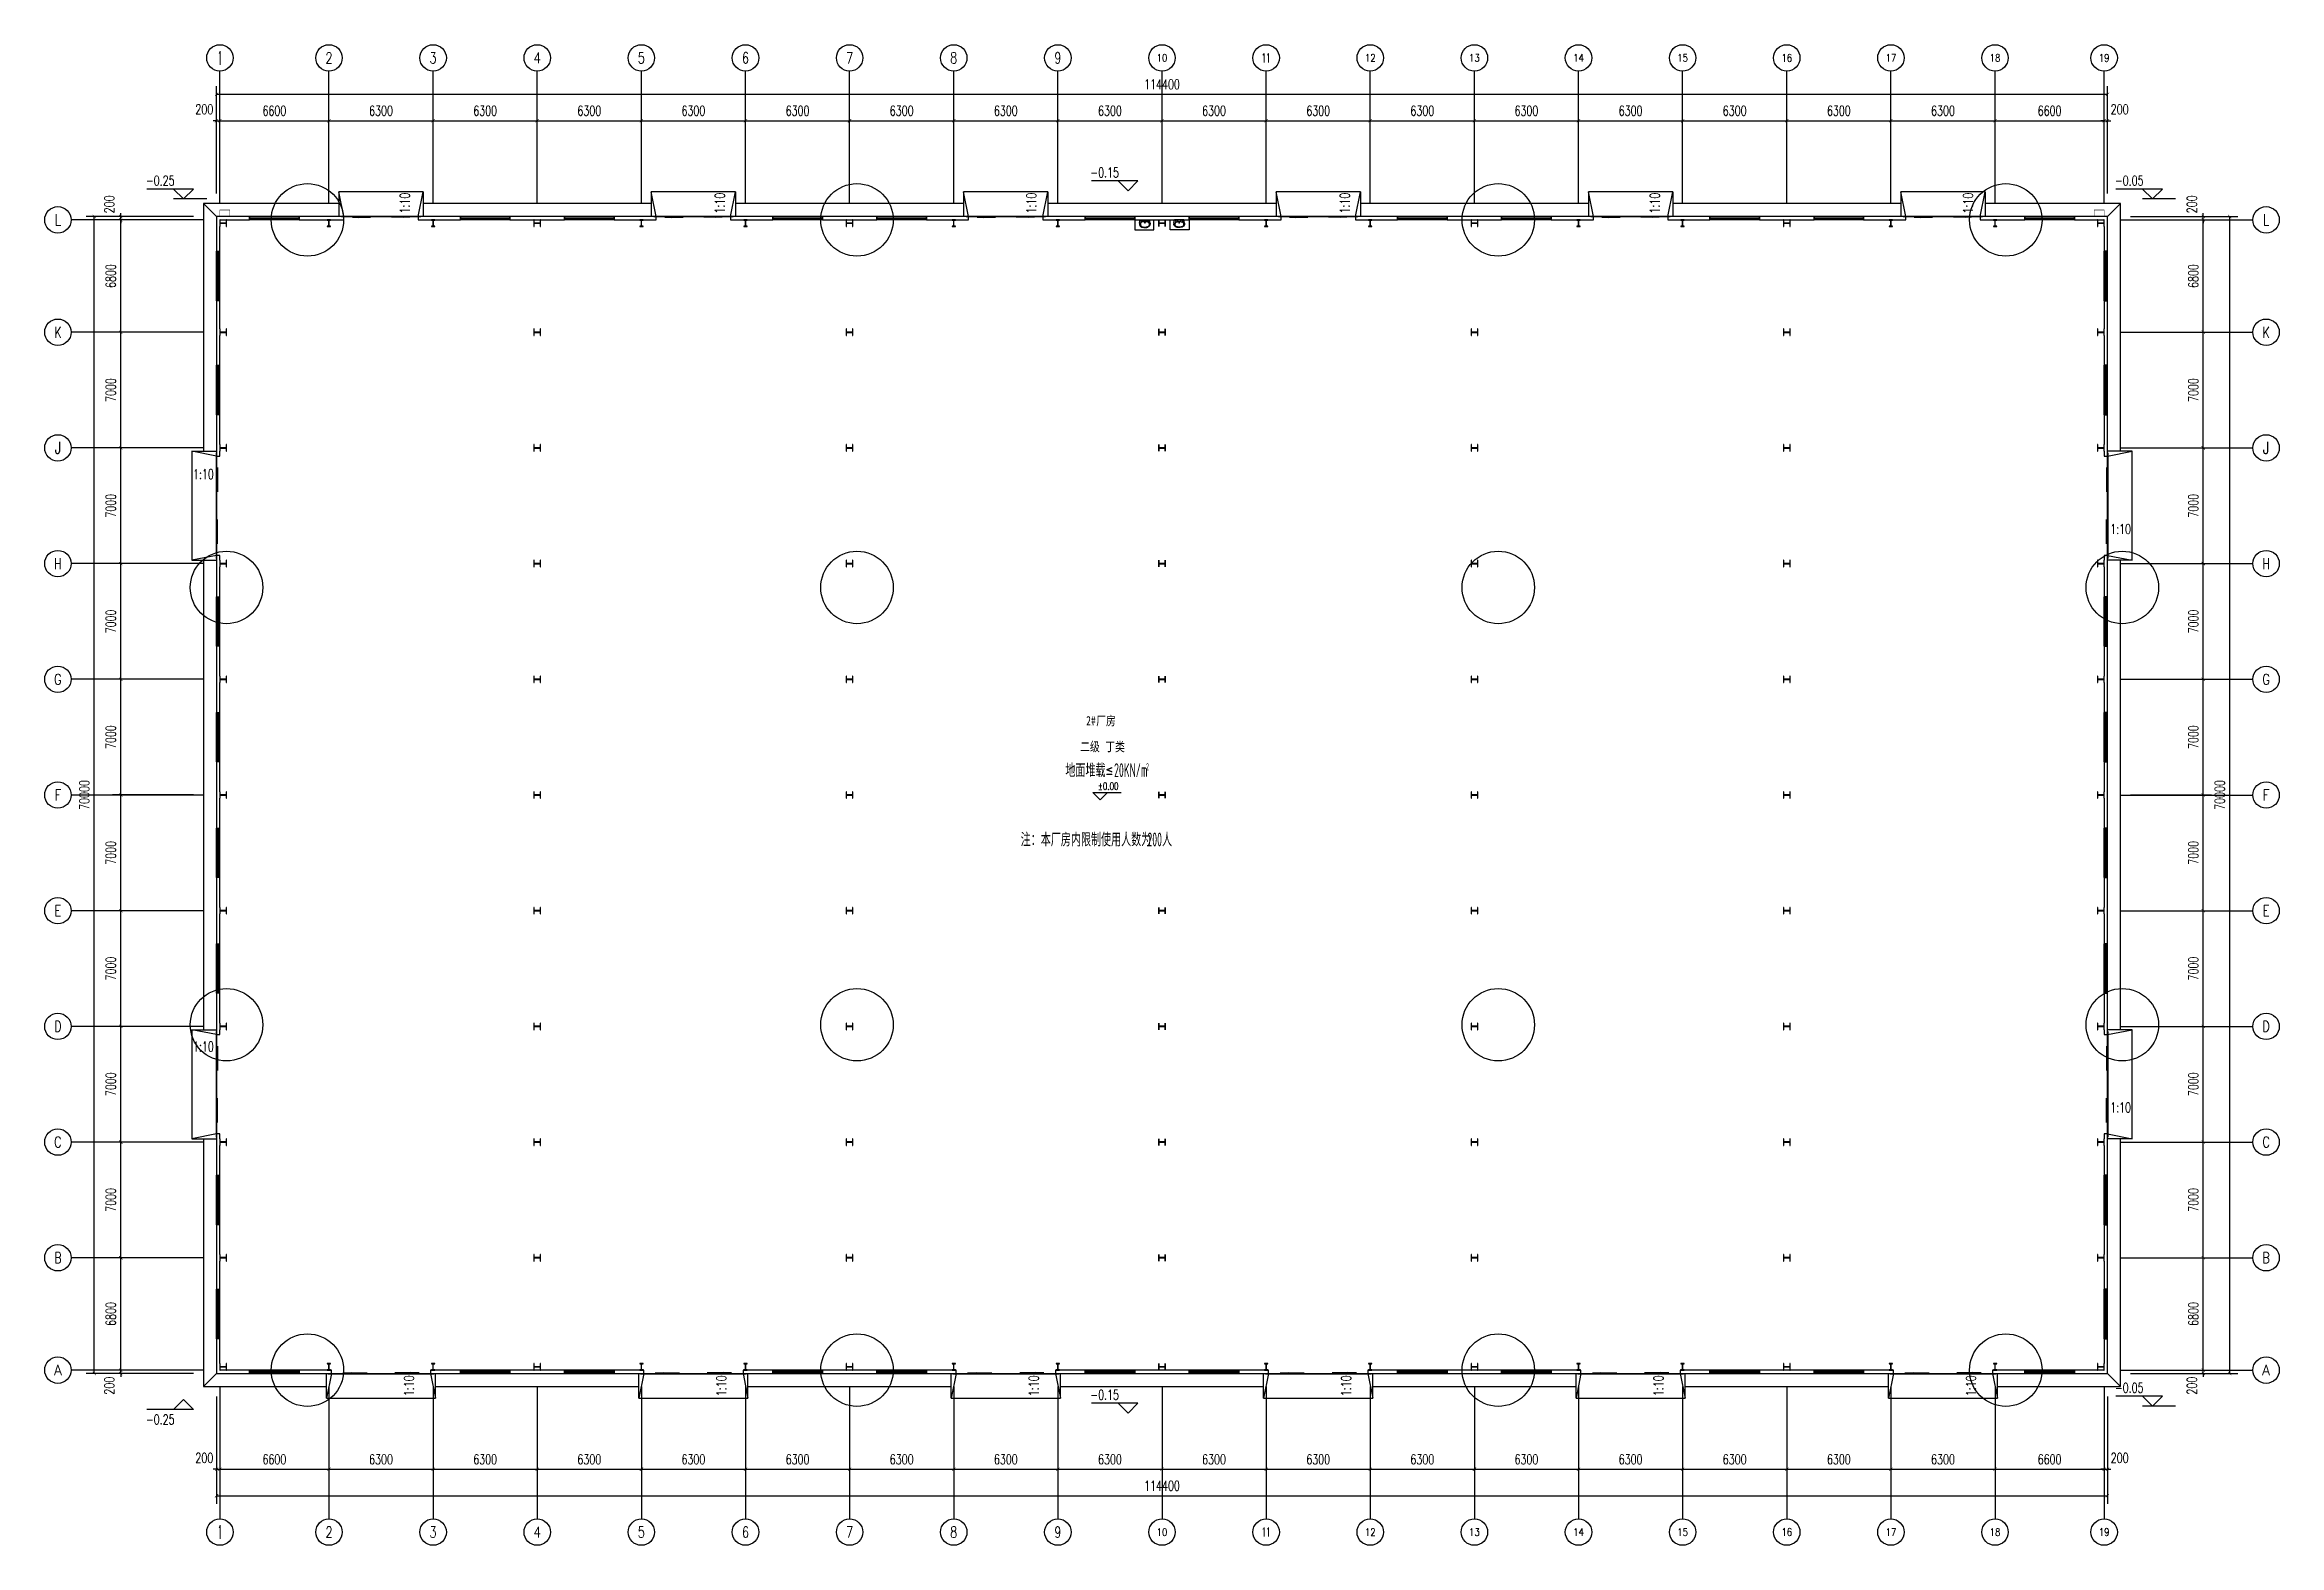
# Model space of a CAD drawing. Extents: x -417156 to 1571408, y 205758 to 1045562.
# Drawn here: x -417156 to -281956, y 205758 to 296558 of the extents above.
import ezdxf
from ezdxf.enums import TextEntityAlignment as Align

# ---------------------------------------------------------------- set-up
doc = ezdxf.new("R2010")
doc.units = 0
doc.header["$LTSCALE"] = 1000
doc.header["$MEASUREMENT"] = 0
doc.layers.get('0').update_dxf_attribs({"linetype": 'CONTINUOUS'})
doc.layers.get('DEFPOINTS').update_dxf_attribs({"linetype": 'CONTINUOUS'})
for name, color, linetype in [('AXIS', 3, 'CONTINUOUS'), ('AXIS_TEXT', 7, 'CONTINUOUS'), ('COLUMN', 99, 'CONTINUOUS'), ('DIM_ELEV', 3, 'CONTINUOUS'), ('DIM_SYMB', 3, 'CONTINUOUS'), ('GROUND', 2, 'CONTINUOUS'), ('PUB_TEXT', 7, 'CONTINUOUS'), ('STAIR', 2, 'CONTINUOUS'), ('WALL', 9, 'CONTINUOUS'), ('WINDOW', 99, 'CONTINUOUS')]:
    doc.layers.add(name, color=color, linetype=linetype)
doc.styles.add('_TCH_AXIS', font='COMPLEX', dxfattribs={"bigfont": 'GBCBIG'})
doc.styles.add('_TCH_DIM', font='SIMPLEX', dxfattribs={"bigfont": 'GBCBIG'})
doc.styles.add('COMPLEX', font='COMPLEX')
doc.styles.add('DIM_FONT', font='SIMPLEX', dxfattribs={"width": 0.7, "bigfont": 'GBCBIG'})
doc.styles.get("Standard").update_dxf_attribs({"font": 'gbenor.shx', "bigfont": 'gbcbig.shx'})
doc.styles.add('图签黑体', font='simhei.ttf', dxfattribs={"width": 0.75})
doc.dimstyles.new('DIMN200', dxfattribs={"dimscale": 2, "dimtxt": 300, "dimasz": 100, "dimexe": 250, "dimexo": 300, "dimgap": 150, "dimtad": 1, "dimdec": 0, "dimzin": 0, "dimtxsty": 'DIM_FONT', "dimblk": 'ARCHTICK', "dimcen": 0.09, "dimclrt": 7, "dimazin": 3, "dimtfac": 1, "dimtdec": 0, "dimtix": 1, "dimtmove": 0, "dimatfit": 3, "dimtolj": 1, "dimtzin": 0})

# ---------------------------------------------------------------- blocks, each defined once
blk = doc.blocks.new('_AXISO')
blk.add_circle((0, 0), 0.5)
at = {"layer": 'AXIS_TEXT', "style": 'COMPLEX', "width": 1.041667}
blk.add_attdef('A', text='', height=0.56, dxfattribs=at).set_placement((-0.25, -0.28), (0.25, -0.28), align=Align.FIT)
blk = doc.blocks.new('_ARCHTICK')
at = {"color": 0, "linetype": 'BYBLOCK', "const_width": 0.15}
blk.add_lwpolyline([(-0.5, -0.5), (0.5, 0.5)], dxfattribs=at)
blk = doc.blocks.new('*D59')
at = {"layer": 'AXIS', "color": 0}
for p, q in [((236509, 286158), (230009, 286158)), ((230509, 216158), (230509, 286158)), ((236509, 216158), (230009, 216158))]:
    blk.add_line(p, q, dxfattribs=at)
at = {"layer": 'DEFPOINTS', "color": 0}
for p in [(230509, 286158), (237109, 286158), (237109, 216158)]:
    blk.add_point(p, dxfattribs=at)
at = {"layer": 'AXIS', "color": 0, "xscale": 200, "yscale": 200, "zscale": 200}
for p, rotation in [((230509, 286158), 90), ((230509, 216158), 270)]:
    blk.add_blockref('_ARCHTICK', p, dxfattribs=dict(at, rotation=rotation))
at = {"layer": 'AXIS', "color": 7, "insert": (229909, 251158), "char_height": 600, "attachment_point": 5, "rotation": 90, "style": 'DIM_FONT'}
blk.add_mtext('\\A1;70000', dxfattribs=at)
blk = doc.blocks.new('*D60')
at = {"layer": 'AXIS', "color": 0}
for p, q in [((236509, 216358), (231609, 216358)), ((232109, 216358), (232109, 216558)), ((232109, 216158), (232109, 216358)), ((236509, 216158), (231609, 216158)), ((232109, 216158), (232109, 215958))]:
    blk.add_line(p, q, dxfattribs=at)
at = {"layer": 'DEFPOINTS', "color": 0}
for p in [(232109, 216358), (237109, 216358), (237109, 216158)]:
    blk.add_point(p, dxfattribs=at)
at = {"layer": 'AXIS', "color": 0, "xscale": 200, "yscale": 200, "zscale": 200}
for p, rotation in [((232109, 216358), 270), ((232109, 216158), 90)]:
    blk.add_blockref('_ARCHTICK', p, dxfattribs=dict(at, rotation=rotation))
at = {"layer": 'AXIS', "color": 7, "insert": (231419, 215418), "char_height": 600, "attachment_point": 5, "rotation": 90, "style": 'DIM_FONT'}
blk.add_mtext('\\A1;200', dxfattribs=at)
blk = doc.blocks.new('*D61')
at = {"layer": 'AXIS', "color": 0}
for p, q in [((236509, 223158), (231609, 223158)), ((232109, 216358), (232109, 223158)), ((236509, 216358), (231609, 216358))]:
    blk.add_line(p, q, dxfattribs=at)
at = {"layer": 'DEFPOINTS', "color": 0}
for p in [(232109, 223158), (237109, 223158), (237109, 216358)]:
    blk.add_point(p, dxfattribs=at)
at = {"layer": 'AXIS', "color": 0, "xscale": 200, "yscale": 200, "zscale": 200}
for p, rotation in [((232109, 223158), 90), ((232109, 216358), 270)]:
    blk.add_blockref('_ARCHTICK', p, dxfattribs=dict(at, rotation=rotation))
at = {"layer": 'AXIS', "color": 7, "insert": (231509, 219758), "char_height": 600, "attachment_point": 5, "rotation": 90, "style": 'DIM_FONT'}
blk.add_mtext('\\A1;6800', dxfattribs=at)
blk = doc.blocks.new('*D62')
at = {"layer": 'AXIS', "color": 0}
for p, q in [((236509, 230158), (231609, 230158)), ((232109, 223158), (232109, 230158)), ((236509, 223158), (231609, 223158))]:
    blk.add_line(p, q, dxfattribs=at)
at = {"layer": 'DEFPOINTS', "color": 0}
for p in [(232109, 230158), (237109, 230158), (237109, 223158)]:
    blk.add_point(p, dxfattribs=at)
at = {"layer": 'AXIS', "color": 0, "xscale": 200, "yscale": 200, "zscale": 200}
for p, rotation in [((232109, 230158), 90), ((232109, 223158), 270)]:
    blk.add_blockref('_ARCHTICK', p, dxfattribs=dict(at, rotation=rotation))
at = {"layer": 'AXIS', "color": 7, "insert": (231509, 226658), "char_height": 600, "attachment_point": 5, "rotation": 90, "style": 'DIM_FONT'}
blk.add_mtext('\\A1;7000', dxfattribs=at)
blk = doc.blocks.new('*D63')
at = {"layer": 'AXIS', "color": 0}
for p, q in [((236509, 237158), (231609, 237158)), ((232109, 230158), (232109, 237158)), ((236509, 230158), (231609, 230158))]:
    blk.add_line(p, q, dxfattribs=at)
at = {"layer": 'DEFPOINTS', "color": 0}
for p in [(232109, 237158), (237109, 237158), (237109, 230158)]:
    blk.add_point(p, dxfattribs=at)
at = {"layer": 'AXIS', "color": 0, "xscale": 200, "yscale": 200, "zscale": 200}
for p, rotation in [((232109, 237158), 90), ((232109, 230158), 270)]:
    blk.add_blockref('_ARCHTICK', p, dxfattribs=dict(at, rotation=rotation))
at = {"layer": 'AXIS', "color": 7, "insert": (231509, 233658), "char_height": 600, "attachment_point": 5, "rotation": 90, "style": 'DIM_FONT'}
blk.add_mtext('\\A1;7000', dxfattribs=at)
blk = doc.blocks.new('*D64')
at = {"layer": 'AXIS', "color": 0}
for p, q in [((236509, 244158), (231609, 244158)), ((232109, 237158), (232109, 244158)), ((236509, 237158), (231609, 237158))]:
    blk.add_line(p, q, dxfattribs=at)
at = {"layer": 'DEFPOINTS', "color": 0}
for p in [(232109, 244158), (237109, 244158), (237109, 237158)]:
    blk.add_point(p, dxfattribs=at)
at = {"layer": 'AXIS', "color": 0, "xscale": 200, "yscale": 200, "zscale": 200}
for p, rotation in [((232109, 244158), 90), ((232109, 237158), 270)]:
    blk.add_blockref('_ARCHTICK', p, dxfattribs=dict(at, rotation=rotation))
at = {"layer": 'AXIS', "color": 7, "insert": (231509, 240658), "char_height": 600, "attachment_point": 5, "rotation": 90, "style": 'DIM_FONT'}
blk.add_mtext('\\A1;7000', dxfattribs=at)
blk = doc.blocks.new('*D65')
at = {"layer": 'AXIS', "color": 0}
for p, q in [((236509, 251158), (231609, 251158)), ((232109, 244158), (232109, 251158)), ((236509, 244158), (231609, 244158))]:
    blk.add_line(p, q, dxfattribs=at)
at = {"layer": 'DEFPOINTS', "color": 0}
for p in [(232109, 251158), (237109, 251158), (237109, 244158)]:
    blk.add_point(p, dxfattribs=at)
at = {"layer": 'AXIS', "color": 0, "xscale": 200, "yscale": 200, "zscale": 200}
for p, rotation in [((232109, 251158), 90), ((232109, 244158), 270)]:
    blk.add_blockref('_ARCHTICK', p, dxfattribs=dict(at, rotation=rotation))
at = {"layer": 'AXIS', "color": 7, "insert": (231509, 247658), "char_height": 600, "attachment_point": 5, "rotation": 90, "style": 'DIM_FONT'}
blk.add_mtext('\\A1;7000', dxfattribs=at)
blk = doc.blocks.new('*D66')
at = {"layer": 'AXIS', "color": 0}
for p, q in [((236509, 258158), (231609, 258158)), ((232109, 251158), (232109, 258158)), ((236509, 251158), (231609, 251158))]:
    blk.add_line(p, q, dxfattribs=at)
at = {"layer": 'DEFPOINTS', "color": 0}
for p in [(232109, 258158), (237109, 258158), (237109, 251158)]:
    blk.add_point(p, dxfattribs=at)
at = {"layer": 'AXIS', "color": 0, "xscale": 200, "yscale": 200, "zscale": 200}
for p, rotation in [((232109, 258158), 90), ((232109, 251158), 270)]:
    blk.add_blockref('_ARCHTICK', p, dxfattribs=dict(at, rotation=rotation))
at = {"layer": 'AXIS', "color": 7, "insert": (231509, 254658), "char_height": 600, "attachment_point": 5, "rotation": 90, "style": 'DIM_FONT'}
blk.add_mtext('\\A1;7000', dxfattribs=at)
blk = doc.blocks.new('*D67')
at = {"layer": 'AXIS', "color": 0}
for p, q in [((236509, 265158), (231609, 265158)), ((232109, 258158), (232109, 265158)), ((236509, 258158), (231609, 258158))]:
    blk.add_line(p, q, dxfattribs=at)
at = {"layer": 'DEFPOINTS', "color": 0}
for p in [(232109, 265158), (237109, 265158), (237109, 258158)]:
    blk.add_point(p, dxfattribs=at)
at = {"layer": 'AXIS', "color": 0, "xscale": 200, "yscale": 200, "zscale": 200}
for p, rotation in [((232109, 265158), 90), ((232109, 258158), 270)]:
    blk.add_blockref('_ARCHTICK', p, dxfattribs=dict(at, rotation=rotation))
at = {"layer": 'AXIS', "color": 7, "insert": (231509, 261658), "char_height": 600, "attachment_point": 5, "rotation": 90, "style": 'DIM_FONT'}
blk.add_mtext('\\A1;7000', dxfattribs=at)
blk = doc.blocks.new('*D68')
at = {"layer": 'AXIS', "color": 0}
for p, q in [((236509, 272158), (231609, 272158)), ((232109, 265158), (232109, 272158)), ((236509, 265158), (231609, 265158))]:
    blk.add_line(p, q, dxfattribs=at)
at = {"layer": 'DEFPOINTS', "color": 0}
for p in [(232109, 272158), (237109, 272158), (237109, 265158)]:
    blk.add_point(p, dxfattribs=at)
at = {"layer": 'AXIS', "color": 0, "xscale": 200, "yscale": 200, "zscale": 200}
for p, rotation in [((232109, 272158), 90), ((232109, 265158), 270)]:
    blk.add_blockref('_ARCHTICK', p, dxfattribs=dict(at, rotation=rotation))
at = {"layer": 'AXIS', "color": 7, "insert": (231509, 268658), "char_height": 600, "attachment_point": 5, "rotation": 90, "style": 'DIM_FONT'}
blk.add_mtext('\\A1;7000', dxfattribs=at)
blk = doc.blocks.new('*D69')
at = {"layer": 'AXIS', "color": 0}
for p, q in [((236509, 279158), (231609, 279158)), ((232109, 272158), (232109, 279158)), ((236509, 272158), (231609, 272158))]:
    blk.add_line(p, q, dxfattribs=at)
at = {"layer": 'DEFPOINTS', "color": 0}
for p in [(232109, 279158), (237109, 279158), (237109, 272158)]:
    blk.add_point(p, dxfattribs=at)
at = {"layer": 'AXIS', "color": 0, "xscale": 200, "yscale": 200, "zscale": 200}
for p, rotation in [((232109, 279158), 90), ((232109, 272158), 270)]:
    blk.add_blockref('_ARCHTICK', p, dxfattribs=dict(at, rotation=rotation))
at = {"layer": 'AXIS', "color": 7, "insert": (231509, 275658), "char_height": 600, "attachment_point": 5, "rotation": 90, "style": 'DIM_FONT'}
blk.add_mtext('\\A1;7000', dxfattribs=at)
blk = doc.blocks.new('*D70')
at = {"layer": 'AXIS', "color": 0}
for p, q in [((236509, 285958), (231609, 285958)), ((232109, 279158), (232109, 285958)), ((236509, 279158), (231609, 279158))]:
    blk.add_line(p, q, dxfattribs=at)
at = {"layer": 'DEFPOINTS', "color": 0}
for p in [(232109, 285958), (237109, 285958), (237109, 279158)]:
    blk.add_point(p, dxfattribs=at)
at = {"layer": 'AXIS', "color": 0, "xscale": 200, "yscale": 200, "zscale": 200}
for p, rotation in [((232109, 285958), 90), ((232109, 279158), 270)]:
    blk.add_blockref('_ARCHTICK', p, dxfattribs=dict(at, rotation=rotation))
at = {"layer": 'AXIS', "color": 7, "insert": (231509, 282558), "char_height": 600, "attachment_point": 5, "rotation": 90, "style": 'DIM_FONT'}
blk.add_mtext('\\A1;6800', dxfattribs=at)
blk = doc.blocks.new('*D71')
at = {"layer": 'AXIS', "color": 0}
for p, q in [((236509, 286158), (231609, 286158)), ((236509, 285958), (231609, 285958)), ((232109, 286158), (232109, 286358)), ((232109, 285958), (232109, 286158)), ((232109, 285958), (232109, 285758))]:
    blk.add_line(p, q, dxfattribs=at)
at = {"layer": 'DEFPOINTS', "color": 0}
for p in [(232109, 286158), (237109, 286158), (237109, 285958)]:
    blk.add_point(p, dxfattribs=at)
at = {"layer": 'AXIS', "color": 0, "xscale": 200, "yscale": 200, "zscale": 200}
for p, rotation in [((232109, 286158), 270), ((232109, 285958), 90)]:
    blk.add_blockref('_ARCHTICK', p, dxfattribs=dict(at, rotation=rotation))
at = {"layer": 'AXIS', "color": 7, "insert": (231419, 286898), "char_height": 600, "attachment_point": 5, "rotation": 90, "style": 'DIM_FONT'}
blk.add_mtext('\\A1;200', dxfattribs=at)
blk = doc.blocks.new('*D72')
at = {"layer": 'AXIS', "color": 0}
for p, q in [((353709, 286158), (360209, 286158)), ((359709, 216158), (359709, 286158)), ((353709, 216158), (360209, 216158))]:
    blk.add_line(p, q, dxfattribs=at)
at = {"layer": 'DEFPOINTS', "color": 0}
for p in [(353109, 286158), (359709, 286158), (353109, 216158)]:
    blk.add_point(p, dxfattribs=at)
at = {"layer": 'AXIS', "color": 0, "xscale": 200, "yscale": 200, "zscale": 200}
for p, rotation in [((359709, 286158), 90), ((359709, 216158), 270)]:
    blk.add_blockref('_ARCHTICK', p, dxfattribs=dict(at, rotation=rotation))
at = {"layer": 'AXIS', "color": 7, "insert": (359109, 251158), "char_height": 600, "attachment_point": 5, "rotation": 90, "style": 'DIM_FONT'}
blk.add_mtext('\\A1;70000', dxfattribs=at)
blk = doc.blocks.new('*D73')
at = {"layer": 'AXIS', "color": 0}
for p, q in [((353709, 216358), (358609, 216358)), ((358109, 216358), (358109, 216558)), ((358109, 216158), (358109, 216358)), ((353709, 216158), (358609, 216158)), ((358109, 216158), (358109, 215958))]:
    blk.add_line(p, q, dxfattribs=at)
at = {"layer": 'DEFPOINTS', "color": 0}
for p in [(353109, 216358), (358109, 216358), (353109, 216158)]:
    blk.add_point(p, dxfattribs=at)
at = {"layer": 'AXIS', "color": 0, "xscale": 200, "yscale": 200, "zscale": 200}
for p, rotation in [((358109, 216358), 270), ((358109, 216158), 90)]:
    blk.add_blockref('_ARCHTICK', p, dxfattribs=dict(at, rotation=rotation))
at = {"layer": 'AXIS', "color": 7, "insert": (357419, 215418), "char_height": 600, "attachment_point": 5, "rotation": 90, "style": 'DIM_FONT'}
blk.add_mtext('\\A1;200', dxfattribs=at)
blk = doc.blocks.new('*D74')
at = {"layer": 'AXIS', "color": 0}
for p, q in [((353709, 223158), (358609, 223158)), ((358109, 216358), (358109, 223158)), ((353709, 216358), (358609, 216358))]:
    blk.add_line(p, q, dxfattribs=at)
at = {"layer": 'DEFPOINTS', "color": 0}
for p in [(353109, 223158), (358109, 223158), (353109, 216358)]:
    blk.add_point(p, dxfattribs=at)
at = {"layer": 'AXIS', "color": 0, "xscale": 200, "yscale": 200, "zscale": 200}
for p, rotation in [((358109, 223158), 90), ((358109, 216358), 270)]:
    blk.add_blockref('_ARCHTICK', p, dxfattribs=dict(at, rotation=rotation))
at = {"layer": 'AXIS', "color": 7, "insert": (357509, 219758), "char_height": 600, "attachment_point": 5, "rotation": 90, "style": 'DIM_FONT'}
blk.add_mtext('\\A1;6800', dxfattribs=at)
blk = doc.blocks.new('*D75')
at = {"layer": 'AXIS', "color": 0}
for p, q in [((353709, 230158), (358609, 230158)), ((358109, 223158), (358109, 230158)), ((353709, 223158), (358609, 223158))]:
    blk.add_line(p, q, dxfattribs=at)
at = {"layer": 'DEFPOINTS', "color": 0}
for p in [(353109, 230158), (358109, 230158), (353109, 223158)]:
    blk.add_point(p, dxfattribs=at)
at = {"layer": 'AXIS', "color": 0, "xscale": 200, "yscale": 200, "zscale": 200}
for p, rotation in [((358109, 230158), 90), ((358109, 223158), 270)]:
    blk.add_blockref('_ARCHTICK', p, dxfattribs=dict(at, rotation=rotation))
at = {"layer": 'AXIS', "color": 7, "insert": (357509, 226658), "char_height": 600, "attachment_point": 5, "rotation": 90, "style": 'DIM_FONT'}
blk.add_mtext('\\A1;7000', dxfattribs=at)
blk = doc.blocks.new('*D76')
at = {"layer": 'AXIS', "color": 0}
for p, q in [((353709, 237158), (358609, 237158)), ((358109, 230158), (358109, 237158)), ((353709, 230158), (358609, 230158))]:
    blk.add_line(p, q, dxfattribs=at)
at = {"layer": 'DEFPOINTS', "color": 0}
for p in [(353109, 237158), (358109, 237158), (353109, 230158)]:
    blk.add_point(p, dxfattribs=at)
at = {"layer": 'AXIS', "color": 0, "xscale": 200, "yscale": 200, "zscale": 200}
for p, rotation in [((358109, 237158), 90), ((358109, 230158), 270)]:
    blk.add_blockref('_ARCHTICK', p, dxfattribs=dict(at, rotation=rotation))
at = {"layer": 'AXIS', "color": 7, "insert": (357509, 233658), "char_height": 600, "attachment_point": 5, "rotation": 90, "style": 'DIM_FONT'}
blk.add_mtext('\\A1;7000', dxfattribs=at)
blk = doc.blocks.new('*D77')
at = {"layer": 'AXIS', "color": 0}
for p, q in [((353709, 244158), (358609, 244158)), ((358109, 237158), (358109, 244158)), ((353709, 237158), (358609, 237158))]:
    blk.add_line(p, q, dxfattribs=at)
at = {"layer": 'DEFPOINTS', "color": 0}
for p in [(353109, 244158), (358109, 244158), (353109, 237158)]:
    blk.add_point(p, dxfattribs=at)
at = {"layer": 'AXIS', "color": 0, "xscale": 200, "yscale": 200, "zscale": 200}
for p, rotation in [((358109, 244158), 90), ((358109, 237158), 270)]:
    blk.add_blockref('_ARCHTICK', p, dxfattribs=dict(at, rotation=rotation))
at = {"layer": 'AXIS', "color": 7, "insert": (357509, 240658), "char_height": 600, "attachment_point": 5, "rotation": 90, "style": 'DIM_FONT'}
blk.add_mtext('\\A1;7000', dxfattribs=at)
blk = doc.blocks.new('*D78')
at = {"layer": 'AXIS', "color": 0}
for p, q in [((353709, 251158), (358609, 251158)), ((358109, 244158), (358109, 251158)), ((353709, 244158), (358609, 244158))]:
    blk.add_line(p, q, dxfattribs=at)
at = {"layer": 'DEFPOINTS', "color": 0}
for p in [(353109, 251158), (358109, 251158), (353109, 244158)]:
    blk.add_point(p, dxfattribs=at)
at = {"layer": 'AXIS', "color": 0, "xscale": 200, "yscale": 200, "zscale": 200}
for p, rotation in [((358109, 251158), 90), ((358109, 244158), 270)]:
    blk.add_blockref('_ARCHTICK', p, dxfattribs=dict(at, rotation=rotation))
at = {"layer": 'AXIS', "color": 7, "insert": (357509, 247658), "char_height": 600, "attachment_point": 5, "rotation": 90, "style": 'DIM_FONT'}
blk.add_mtext('\\A1;7000', dxfattribs=at)
blk = doc.blocks.new('*D79')
at = {"layer": 'AXIS', "color": 0}
for p, q in [((353709, 258158), (358609, 258158)), ((358109, 251158), (358109, 258158)), ((353709, 251158), (358609, 251158))]:
    blk.add_line(p, q, dxfattribs=at)
at = {"layer": 'DEFPOINTS', "color": 0}
for p in [(353109, 258158), (358109, 258158), (353109, 251158)]:
    blk.add_point(p, dxfattribs=at)
at = {"layer": 'AXIS', "color": 0, "xscale": 200, "yscale": 200, "zscale": 200}
for p, rotation in [((358109, 258158), 90), ((358109, 251158), 270)]:
    blk.add_blockref('_ARCHTICK', p, dxfattribs=dict(at, rotation=rotation))
at = {"layer": 'AXIS', "color": 7, "insert": (357509, 254658), "char_height": 600, "attachment_point": 5, "rotation": 90, "style": 'DIM_FONT'}
blk.add_mtext('\\A1;7000', dxfattribs=at)
blk = doc.blocks.new('*D80')
at = {"layer": 'AXIS', "color": 0}
for p, q in [((353709, 265158), (358609, 265158)), ((358109, 258158), (358109, 265158)), ((353709, 258158), (358609, 258158))]:
    blk.add_line(p, q, dxfattribs=at)
at = {"layer": 'DEFPOINTS', "color": 0}
for p in [(353109, 265158), (358109, 265158), (353109, 258158)]:
    blk.add_point(p, dxfattribs=at)
at = {"layer": 'AXIS', "color": 0, "xscale": 200, "yscale": 200, "zscale": 200}
for p, rotation in [((358109, 265158), 90), ((358109, 258158), 270)]:
    blk.add_blockref('_ARCHTICK', p, dxfattribs=dict(at, rotation=rotation))
at = {"layer": 'AXIS', "color": 7, "insert": (357509, 261658), "char_height": 600, "attachment_point": 5, "rotation": 90, "style": 'DIM_FONT'}
blk.add_mtext('\\A1;7000', dxfattribs=at)
blk = doc.blocks.new('*D81')
at = {"layer": 'AXIS', "color": 0}
for p, q in [((353709, 272158), (358609, 272158)), ((358109, 265158), (358109, 272158)), ((353709, 265158), (358609, 265158))]:
    blk.add_line(p, q, dxfattribs=at)
at = {"layer": 'DEFPOINTS', "color": 0}
for p in [(353109, 272158), (358109, 272158), (353109, 265158)]:
    blk.add_point(p, dxfattribs=at)
at = {"layer": 'AXIS', "color": 0, "xscale": 200, "yscale": 200, "zscale": 200}
for p, rotation in [((358109, 272158), 90), ((358109, 265158), 270)]:
    blk.add_blockref('_ARCHTICK', p, dxfattribs=dict(at, rotation=rotation))
at = {"layer": 'AXIS', "color": 7, "insert": (357509, 268658), "char_height": 600, "attachment_point": 5, "rotation": 90, "style": 'DIM_FONT'}
blk.add_mtext('\\A1;7000', dxfattribs=at)
blk = doc.blocks.new('*D82')
at = {"layer": 'AXIS', "color": 0}
for p, q in [((353709, 279158), (358609, 279158)), ((358109, 272158), (358109, 279158)), ((353709, 272158), (358609, 272158))]:
    blk.add_line(p, q, dxfattribs=at)
at = {"layer": 'DEFPOINTS', "color": 0}
for p in [(353109, 279158), (358109, 279158), (353109, 272158)]:
    blk.add_point(p, dxfattribs=at)
at = {"layer": 'AXIS', "color": 0, "xscale": 200, "yscale": 200, "zscale": 200}
for p, rotation in [((358109, 279158), 90), ((358109, 272158), 270)]:
    blk.add_blockref('_ARCHTICK', p, dxfattribs=dict(at, rotation=rotation))
at = {"layer": 'AXIS', "color": 7, "insert": (357509, 275658), "char_height": 600, "attachment_point": 5, "rotation": 90, "style": 'DIM_FONT'}
blk.add_mtext('\\A1;7000', dxfattribs=at)
blk = doc.blocks.new('*D83')
at = {"layer": 'AXIS', "color": 0}
for p, q in [((353709, 285958), (358609, 285958)), ((358109, 279158), (358109, 285958)), ((353709, 279158), (358609, 279158))]:
    blk.add_line(p, q, dxfattribs=at)
at = {"layer": 'DEFPOINTS', "color": 0}
for p in [(353109, 285958), (358109, 285958), (353109, 279158)]:
    blk.add_point(p, dxfattribs=at)
at = {"layer": 'AXIS', "color": 0, "xscale": 200, "yscale": 200, "zscale": 200}
for p, rotation in [((358109, 285958), 90), ((358109, 279158), 270)]:
    blk.add_blockref('_ARCHTICK', p, dxfattribs=dict(at, rotation=rotation))
at = {"layer": 'AXIS', "color": 7, "insert": (357509, 282558), "char_height": 600, "attachment_point": 5, "rotation": 90, "style": 'DIM_FONT'}
blk.add_mtext('\\A1;6800', dxfattribs=at)
blk = doc.blocks.new('*D84')
at = {"layer": 'AXIS', "color": 0}
for p, q in [((353709, 286158), (358609, 286158)), ((353709, 285958), (358609, 285958)), ((358109, 286158), (358109, 286358)), ((358109, 285958), (358109, 286158)), ((358109, 285958), (358109, 285758))]:
    blk.add_line(p, q, dxfattribs=at)
at = {"layer": 'DEFPOINTS', "color": 0}
for p in [(353109, 286158), (353109, 285958), (358109, 286158)]:
    blk.add_point(p, dxfattribs=at)
at = {"layer": 'AXIS', "color": 0, "xscale": 200, "yscale": 200, "zscale": 200}
for p, rotation in [((358109, 286158), 270), ((358109, 285958), 90)]:
    blk.add_blockref('_ARCHTICK', p, dxfattribs=dict(at, rotation=rotation))
at = {"layer": 'AXIS', "color": 7, "insert": (357419, 286898), "char_height": 600, "attachment_point": 5, "rotation": 90, "style": 'DIM_FONT'}
blk.add_mtext('\\A1;200', dxfattribs=at)
blk = doc.blocks.new('$WINLIB2D$00000001')
for p, q in [((-0.5, 0.5), (0.5, 0.5)), ((-0.5, 0.5), (-0.5, -0.5)), ((0.5, -0.5), (0.5, 0.5)), ((0.5, 0.167), (-0.5, 0.167)), ((0.5, -0.167), (-0.5, -0.167)), ((-0.5, -0.5), (0.5, -0.5))]:
    blk.add_line(p, q)
blk = doc.blocks.new('$DORLIB2D$00000130')
at = {"color": 0, "linetype": 'CONTINUOUS'}
for p, q in [((-0.533, 0.66), (-0.533, 0.513)), ((0, 0.66), (-0.533, 0.66)), ((0, 0.513), (-0.533, 0.513)), ((0, 0.513), (0, 0.66)), ((0.533, 0.66), (0, 0.66)), ((0.533, 0.513), (0, 0.513)), ((0.533, 0.66), (0.533, 0.513)), ((-0.385, 0.269), (-0.14, 0.269)), ((-0.385, 0.269), (-0.3, 0.214)), ((-0.3, 0.214), (-0.3, 0.269)), ((0.385, 0.269), (0.14, 0.269)), ((0.3, 0.214), (0.3, 0.269)), ((0.385, 0.269), (0.3, 0.214))]:
    blk.add_line(p, q, dxfattribs=at)
blk = doc.blocks.new('*D85')
at = {"layer": 'AXIS', "color": 0}
for p, q in [((237909, 214758), (237909, 208258)), ((352309, 214758), (352309, 208258)), ((237909, 208758), (352309, 208758))]:
    blk.add_line(p, q, dxfattribs=at)
at = {"layer": 'DEFPOINTS', "color": 0}
for p in [(237909, 215358), (352309, 215358), (352309, 208758)]:
    blk.add_point(p, dxfattribs=at)
at = {"layer": 'AXIS', "color": 0, "xscale": 200, "yscale": 200, "zscale": 200, "rotation": 180}
blk.add_blockref('_ARCHTICK', (237909, 208758), dxfattribs=at)
at = {"layer": 'AXIS', "color": 0, "xscale": 200, "yscale": 200, "zscale": 200}
blk.add_blockref('_ARCHTICK', (352309, 208758), dxfattribs=at)
at = {"layer": 'AXIS', "color": 7, "insert": (295109, 209358), "char_height": 600, "attachment_point": 5, "style": 'DIM_FONT'}
blk.add_mtext('\\A1;114400', dxfattribs=at)
blk = doc.blocks.new('*D86')
at = {"layer": 'AXIS', "color": 0}
for p, q in [((237909, 214758), (237909, 209858)), ((238109, 214758), (238109, 209858)), ((237909, 210358), (237709, 210358)), ((237909, 210358), (238109, 210358)), ((238109, 210358), (238309, 210358))]:
    blk.add_line(p, q, dxfattribs=at)
at = {"layer": 'DEFPOINTS', "color": 0}
for p in [(237909, 215358), (238109, 215358), (238109, 210358)]:
    blk.add_point(p, dxfattribs=at)
at = {"layer": 'AXIS', "color": 0, "xscale": 200, "yscale": 200, "zscale": 200}
blk.add_blockref('_ARCHTICK', (237909, 210358), dxfattribs=at)
at = {"layer": 'AXIS', "color": 0, "xscale": 200, "yscale": 200, "zscale": 200, "rotation": 180}
blk.add_blockref('_ARCHTICK', (238109, 210358), dxfattribs=at)
at = {"layer": 'AXIS', "color": 7, "insert": (237169, 211048), "char_height": 600, "attachment_point": 5, "style": 'DIM_FONT'}
blk.add_mtext('\\A1;200', dxfattribs=at)
blk = doc.blocks.new('*D87')
at = {"layer": 'AXIS', "color": 0}
for p, q in [((238109, 214758), (238109, 209858)), ((244709, 214758), (244709, 209858)), ((238109, 210358), (244709, 210358))]:
    blk.add_line(p, q, dxfattribs=at)
at = {"layer": 'DEFPOINTS', "color": 0}
for p in [(238109, 215358), (244709, 215358), (244709, 210358)]:
    blk.add_point(p, dxfattribs=at)
at = {"layer": 'AXIS', "color": 0, "xscale": 200, "yscale": 200, "zscale": 200, "rotation": 180}
blk.add_blockref('_ARCHTICK', (238109, 210358), dxfattribs=at)
at = {"layer": 'AXIS', "color": 0, "xscale": 200, "yscale": 200, "zscale": 200}
blk.add_blockref('_ARCHTICK', (244709, 210358), dxfattribs=at)
at = {"layer": 'AXIS', "color": 7, "insert": (241409, 210958), "char_height": 600, "attachment_point": 5, "style": 'DIM_FONT'}
blk.add_mtext('\\A1;6600', dxfattribs=at)
blk = doc.blocks.new('*D88')
at = {"layer": 'AXIS', "color": 0}
for p, q in [((244709, 214758), (244709, 209858)), ((251009, 214758), (251009, 209858)), ((244709, 210358), (251009, 210358))]:
    blk.add_line(p, q, dxfattribs=at)
at = {"layer": 'DEFPOINTS', "color": 0}
for p in [(244709, 215358), (251009, 215358), (251009, 210358)]:
    blk.add_point(p, dxfattribs=at)
at = {"layer": 'AXIS', "color": 0, "xscale": 200, "yscale": 200, "zscale": 200, "rotation": 180}
blk.add_blockref('_ARCHTICK', (244709, 210358), dxfattribs=at)
at = {"layer": 'AXIS', "color": 0, "xscale": 200, "yscale": 200, "zscale": 200}
blk.add_blockref('_ARCHTICK', (251009, 210358), dxfattribs=at)
at = {"layer": 'AXIS', "color": 7, "insert": (247859, 210958), "char_height": 600, "attachment_point": 5, "style": 'DIM_FONT'}
blk.add_mtext('\\A1;6300', dxfattribs=at)
blk = doc.blocks.new('*D89')
at = {"layer": 'AXIS', "color": 0}
for p, q in [((251009, 214758), (251009, 209858)), ((257309, 214758), (257309, 209858)), ((251009, 210358), (257309, 210358))]:
    blk.add_line(p, q, dxfattribs=at)
at = {"layer": 'DEFPOINTS', "color": 0}
for p in [(251009, 215358), (257309, 215358), (257309, 210358)]:
    blk.add_point(p, dxfattribs=at)
at = {"layer": 'AXIS', "color": 0, "xscale": 200, "yscale": 200, "zscale": 200, "rotation": 180}
blk.add_blockref('_ARCHTICK', (251009, 210358), dxfattribs=at)
at = {"layer": 'AXIS', "color": 0, "xscale": 200, "yscale": 200, "zscale": 200}
blk.add_blockref('_ARCHTICK', (257309, 210358), dxfattribs=at)
at = {"layer": 'AXIS', "color": 7, "insert": (254159, 210958), "char_height": 600, "attachment_point": 5, "style": 'DIM_FONT'}
blk.add_mtext('\\A1;6300', dxfattribs=at)
blk = doc.blocks.new('*D90')
at = {"layer": 'AXIS', "color": 0}
for p, q in [((257309, 214758), (257309, 209858)), ((263609, 214758), (263609, 209858)), ((257309, 210358), (263609, 210358))]:
    blk.add_line(p, q, dxfattribs=at)
at = {"layer": 'DEFPOINTS', "color": 0}
for p in [(257309, 215358), (263609, 215358), (263609, 210358)]:
    blk.add_point(p, dxfattribs=at)
at = {"layer": 'AXIS', "color": 0, "xscale": 200, "yscale": 200, "zscale": 200, "rotation": 180}
blk.add_blockref('_ARCHTICK', (257309, 210358), dxfattribs=at)
at = {"layer": 'AXIS', "color": 0, "xscale": 200, "yscale": 200, "zscale": 200}
blk.add_blockref('_ARCHTICK', (263609, 210358), dxfattribs=at)
at = {"layer": 'AXIS', "color": 7, "insert": (260459, 210958), "char_height": 600, "attachment_point": 5, "style": 'DIM_FONT'}
blk.add_mtext('\\A1;6300', dxfattribs=at)
blk = doc.blocks.new('*D91')
at = {"layer": 'AXIS', "color": 0}
for p, q in [((263609, 214758), (263609, 209858)), ((269909, 214758), (269909, 209858)), ((263609, 210358), (269909, 210358))]:
    blk.add_line(p, q, dxfattribs=at)
at = {"layer": 'DEFPOINTS', "color": 0}
for p in [(263609, 215358), (269909, 215358), (269909, 210358)]:
    blk.add_point(p, dxfattribs=at)
at = {"layer": 'AXIS', "color": 0, "xscale": 200, "yscale": 200, "zscale": 200, "rotation": 180}
blk.add_blockref('_ARCHTICK', (263609, 210358), dxfattribs=at)
at = {"layer": 'AXIS', "color": 0, "xscale": 200, "yscale": 200, "zscale": 200}
blk.add_blockref('_ARCHTICK', (269909, 210358), dxfattribs=at)
at = {"layer": 'AXIS', "color": 7, "insert": (266759, 210958), "char_height": 600, "attachment_point": 5, "style": 'DIM_FONT'}
blk.add_mtext('\\A1;6300', dxfattribs=at)
blk = doc.blocks.new('*D92')
at = {"layer": 'AXIS', "color": 0}
for p, q in [((269909, 214758), (269909, 209858)), ((276209, 214758), (276209, 209858)), ((269909, 210358), (276209, 210358))]:
    blk.add_line(p, q, dxfattribs=at)
at = {"layer": 'DEFPOINTS', "color": 0}
for p in [(269909, 215358), (276209, 215358), (276209, 210358)]:
    blk.add_point(p, dxfattribs=at)
at = {"layer": 'AXIS', "color": 0, "xscale": 200, "yscale": 200, "zscale": 200, "rotation": 180}
blk.add_blockref('_ARCHTICK', (269909, 210358), dxfattribs=at)
at = {"layer": 'AXIS', "color": 0, "xscale": 200, "yscale": 200, "zscale": 200}
blk.add_blockref('_ARCHTICK', (276209, 210358), dxfattribs=at)
at = {"layer": 'AXIS', "color": 7, "insert": (273059, 210958), "char_height": 600, "attachment_point": 5, "style": 'DIM_FONT'}
blk.add_mtext('\\A1;6300', dxfattribs=at)
blk = doc.blocks.new('*D93')
at = {"layer": 'AXIS', "color": 0}
for p, q in [((276209, 214758), (276209, 209858)), ((282509, 214758), (282509, 209858)), ((276209, 210358), (282509, 210358))]:
    blk.add_line(p, q, dxfattribs=at)
at = {"layer": 'DEFPOINTS', "color": 0}
for p in [(276209, 215358), (282509, 215358), (282509, 210358)]:
    blk.add_point(p, dxfattribs=at)
at = {"layer": 'AXIS', "color": 0, "xscale": 200, "yscale": 200, "zscale": 200, "rotation": 180}
blk.add_blockref('_ARCHTICK', (276209, 210358), dxfattribs=at)
at = {"layer": 'AXIS', "color": 0, "xscale": 200, "yscale": 200, "zscale": 200}
blk.add_blockref('_ARCHTICK', (282509, 210358), dxfattribs=at)
at = {"layer": 'AXIS', "color": 7, "insert": (279359, 210958), "char_height": 600, "attachment_point": 5, "style": 'DIM_FONT'}
blk.add_mtext('\\A1;6300', dxfattribs=at)
blk = doc.blocks.new('*D94')
at = {"layer": 'AXIS', "color": 0}
for p, q in [((282509, 214758), (282509, 209858)), ((288809, 214758), (288809, 209858)), ((282509, 210358), (288809, 210358))]:
    blk.add_line(p, q, dxfattribs=at)
at = {"layer": 'DEFPOINTS', "color": 0}
for p in [(282509, 215358), (288809, 215358), (288809, 210358)]:
    blk.add_point(p, dxfattribs=at)
at = {"layer": 'AXIS', "color": 0, "xscale": 200, "yscale": 200, "zscale": 200, "rotation": 180}
blk.add_blockref('_ARCHTICK', (282509, 210358), dxfattribs=at)
at = {"layer": 'AXIS', "color": 0, "xscale": 200, "yscale": 200, "zscale": 200}
blk.add_blockref('_ARCHTICK', (288809, 210358), dxfattribs=at)
at = {"layer": 'AXIS', "color": 7, "insert": (285659, 210958), "char_height": 600, "attachment_point": 5, "style": 'DIM_FONT'}
blk.add_mtext('\\A1;6300', dxfattribs=at)
blk = doc.blocks.new('*D95')
at = {"layer": 'AXIS', "color": 0}
for p, q in [((288809, 214758), (288809, 209858)), ((295109, 214758), (295109, 209858)), ((288809, 210358), (295109, 210358))]:
    blk.add_line(p, q, dxfattribs=at)
at = {"layer": 'DEFPOINTS', "color": 0}
for p in [(288809, 215358), (295109, 215358), (295109, 210358)]:
    blk.add_point(p, dxfattribs=at)
at = {"layer": 'AXIS', "color": 0, "xscale": 200, "yscale": 200, "zscale": 200, "rotation": 180}
blk.add_blockref('_ARCHTICK', (288809, 210358), dxfattribs=at)
at = {"layer": 'AXIS', "color": 0, "xscale": 200, "yscale": 200, "zscale": 200}
blk.add_blockref('_ARCHTICK', (295109, 210358), dxfattribs=at)
at = {"layer": 'AXIS', "color": 7, "insert": (291959, 210958), "char_height": 600, "attachment_point": 5, "style": 'DIM_FONT'}
blk.add_mtext('\\A1;6300', dxfattribs=at)
blk = doc.blocks.new('*D96')
at = {"layer": 'AXIS', "color": 0}
for p, q in [((295109, 214758), (295109, 209858)), ((301409, 214758), (301409, 209858)), ((295109, 210358), (301409, 210358))]:
    blk.add_line(p, q, dxfattribs=at)
at = {"layer": 'DEFPOINTS', "color": 0}
for p in [(295109, 215358), (301409, 215358), (301409, 210358)]:
    blk.add_point(p, dxfattribs=at)
at = {"layer": 'AXIS', "color": 0, "xscale": 200, "yscale": 200, "zscale": 200, "rotation": 180}
blk.add_blockref('_ARCHTICK', (295109, 210358), dxfattribs=at)
at = {"layer": 'AXIS', "color": 0, "xscale": 200, "yscale": 200, "zscale": 200}
blk.add_blockref('_ARCHTICK', (301409, 210358), dxfattribs=at)
at = {"layer": 'AXIS', "color": 7, "insert": (298259, 210958), "char_height": 600, "attachment_point": 5, "style": 'DIM_FONT'}
blk.add_mtext('\\A1;6300', dxfattribs=at)
blk = doc.blocks.new('*D97')
at = {"layer": 'AXIS', "color": 0}
for p, q in [((301409, 214758), (301409, 209858)), ((307709, 214758), (307709, 209858)), ((301409, 210358), (307709, 210358))]:
    blk.add_line(p, q, dxfattribs=at)
at = {"layer": 'DEFPOINTS', "color": 0}
for p in [(301409, 215358), (307709, 215358), (307709, 210358)]:
    blk.add_point(p, dxfattribs=at)
at = {"layer": 'AXIS', "color": 0, "xscale": 200, "yscale": 200, "zscale": 200, "rotation": 180}
blk.add_blockref('_ARCHTICK', (301409, 210358), dxfattribs=at)
at = {"layer": 'AXIS', "color": 0, "xscale": 200, "yscale": 200, "zscale": 200}
blk.add_blockref('_ARCHTICK', (307709, 210358), dxfattribs=at)
at = {"layer": 'AXIS', "color": 7, "insert": (304559, 210958), "char_height": 600, "attachment_point": 5, "style": 'DIM_FONT'}
blk.add_mtext('\\A1;6300', dxfattribs=at)
blk = doc.blocks.new('*D98')
at = {"layer": 'AXIS', "color": 0}
for p, q in [((307709, 214758), (307709, 209858)), ((314009, 214758), (314009, 209858)), ((307709, 210358), (314009, 210358))]:
    blk.add_line(p, q, dxfattribs=at)
at = {"layer": 'DEFPOINTS', "color": 0}
for p in [(307709, 215358), (314009, 215358), (314009, 210358)]:
    blk.add_point(p, dxfattribs=at)
at = {"layer": 'AXIS', "color": 0, "xscale": 200, "yscale": 200, "zscale": 200, "rotation": 180}
blk.add_blockref('_ARCHTICK', (307709, 210358), dxfattribs=at)
at = {"layer": 'AXIS', "color": 0, "xscale": 200, "yscale": 200, "zscale": 200}
blk.add_blockref('_ARCHTICK', (314009, 210358), dxfattribs=at)
at = {"layer": 'AXIS', "color": 7, "insert": (310859, 210958), "char_height": 600, "attachment_point": 5, "style": 'DIM_FONT'}
blk.add_mtext('\\A1;6300', dxfattribs=at)
blk = doc.blocks.new('*D99')
at = {"layer": 'AXIS', "color": 0}
for p, q in [((314009, 214758), (314009, 209858)), ((320309, 214758), (320309, 209858)), ((314009, 210358), (320309, 210358))]:
    blk.add_line(p, q, dxfattribs=at)
at = {"layer": 'DEFPOINTS', "color": 0}
for p in [(314009, 215358), (320309, 215358), (320309, 210358)]:
    blk.add_point(p, dxfattribs=at)
at = {"layer": 'AXIS', "color": 0, "xscale": 200, "yscale": 200, "zscale": 200, "rotation": 180}
blk.add_blockref('_ARCHTICK', (314009, 210358), dxfattribs=at)
at = {"layer": 'AXIS', "color": 0, "xscale": 200, "yscale": 200, "zscale": 200}
blk.add_blockref('_ARCHTICK', (320309, 210358), dxfattribs=at)
at = {"layer": 'AXIS', "color": 7, "insert": (317159, 210958), "char_height": 600, "attachment_point": 5, "style": 'DIM_FONT'}
blk.add_mtext('\\A1;6300', dxfattribs=at)
blk = doc.blocks.new('*D100')
at = {"layer": 'AXIS', "color": 0}
for p, q in [((320309, 214758), (320309, 209858)), ((326609, 214758), (326609, 209858)), ((320309, 210358), (326609, 210358))]:
    blk.add_line(p, q, dxfattribs=at)
at = {"layer": 'DEFPOINTS', "color": 0}
for p in [(320309, 215358), (326609, 215358), (326609, 210358)]:
    blk.add_point(p, dxfattribs=at)
at = {"layer": 'AXIS', "color": 0, "xscale": 200, "yscale": 200, "zscale": 200, "rotation": 180}
blk.add_blockref('_ARCHTICK', (320309, 210358), dxfattribs=at)
at = {"layer": 'AXIS', "color": 0, "xscale": 200, "yscale": 200, "zscale": 200}
blk.add_blockref('_ARCHTICK', (326609, 210358), dxfattribs=at)
at = {"layer": 'AXIS', "color": 7, "insert": (323459, 210958), "char_height": 600, "attachment_point": 5, "style": 'DIM_FONT'}
blk.add_mtext('\\A1;6300', dxfattribs=at)
blk = doc.blocks.new('*D101')
at = {"layer": 'AXIS', "color": 0}
for p, q in [((326609, 214758), (326609, 209858)), ((332909, 214758), (332909, 209858)), ((326609, 210358), (332909, 210358))]:
    blk.add_line(p, q, dxfattribs=at)
at = {"layer": 'DEFPOINTS', "color": 0}
for p in [(326609, 215358), (332909, 215358), (332909, 210358)]:
    blk.add_point(p, dxfattribs=at)
at = {"layer": 'AXIS', "color": 0, "xscale": 200, "yscale": 200, "zscale": 200, "rotation": 180}
blk.add_blockref('_ARCHTICK', (326609, 210358), dxfattribs=at)
at = {"layer": 'AXIS', "color": 0, "xscale": 200, "yscale": 200, "zscale": 200}
blk.add_blockref('_ARCHTICK', (332909, 210358), dxfattribs=at)
at = {"layer": 'AXIS', "color": 7, "insert": (329759, 210958), "char_height": 600, "attachment_point": 5, "style": 'DIM_FONT'}
blk.add_mtext('\\A1;6300', dxfattribs=at)
blk = doc.blocks.new('*D102')
at = {"layer": 'AXIS', "color": 0}
for p, q in [((332909, 214758), (332909, 209858)), ((339209, 214758), (339209, 209858)), ((332909, 210358), (339209, 210358))]:
    blk.add_line(p, q, dxfattribs=at)
at = {"layer": 'DEFPOINTS', "color": 0}
for p in [(332909, 215358), (339209, 215358), (339209, 210358)]:
    blk.add_point(p, dxfattribs=at)
at = {"layer": 'AXIS', "color": 0, "xscale": 200, "yscale": 200, "zscale": 200, "rotation": 180}
blk.add_blockref('_ARCHTICK', (332909, 210358), dxfattribs=at)
at = {"layer": 'AXIS', "color": 0, "xscale": 200, "yscale": 200, "zscale": 200}
blk.add_blockref('_ARCHTICK', (339209, 210358), dxfattribs=at)
at = {"layer": 'AXIS', "color": 7, "insert": (336059, 210958), "char_height": 600, "attachment_point": 5, "style": 'DIM_FONT'}
blk.add_mtext('\\A1;6300', dxfattribs=at)
blk = doc.blocks.new('*D103')
at = {"layer": 'AXIS', "color": 0}
for p, q in [((339209, 214758), (339209, 209858)), ((345509, 214758), (345509, 209858)), ((339209, 210358), (345509, 210358))]:
    blk.add_line(p, q, dxfattribs=at)
at = {"layer": 'DEFPOINTS', "color": 0}
for p in [(339209, 215358), (345509, 215358), (345509, 210358)]:
    blk.add_point(p, dxfattribs=at)
at = {"layer": 'AXIS', "color": 0, "xscale": 200, "yscale": 200, "zscale": 200, "rotation": 180}
blk.add_blockref('_ARCHTICK', (339209, 210358), dxfattribs=at)
at = {"layer": 'AXIS', "color": 0, "xscale": 200, "yscale": 200, "zscale": 200}
blk.add_blockref('_ARCHTICK', (345509, 210358), dxfattribs=at)
at = {"layer": 'AXIS', "color": 7, "insert": (342359, 210958), "char_height": 600, "attachment_point": 5, "style": 'DIM_FONT'}
blk.add_mtext('\\A1;6300', dxfattribs=at)
blk = doc.blocks.new('*D104')
at = {"layer": 'AXIS', "color": 0}
for p, q in [((345509, 214758), (345509, 209858)), ((352109, 214758), (352109, 209858)), ((345509, 210358), (352109, 210358))]:
    blk.add_line(p, q, dxfattribs=at)
at = {"layer": 'DEFPOINTS', "color": 0}
for p in [(345509, 215358), (352109, 215358), (352109, 210358)]:
    blk.add_point(p, dxfattribs=at)
at = {"layer": 'AXIS', "color": 0, "xscale": 200, "yscale": 200, "zscale": 200, "rotation": 180}
blk.add_blockref('_ARCHTICK', (345509, 210358), dxfattribs=at)
at = {"layer": 'AXIS', "color": 0, "xscale": 200, "yscale": 200, "zscale": 200}
blk.add_blockref('_ARCHTICK', (352109, 210358), dxfattribs=at)
at = {"layer": 'AXIS', "color": 7, "insert": (348809, 210958), "char_height": 600, "attachment_point": 5, "style": 'DIM_FONT'}
blk.add_mtext('\\A1;6600', dxfattribs=at)
blk = doc.blocks.new('*D105')
at = {"layer": 'AXIS', "color": 0}
for p, q in [((352109, 214758), (352109, 209858)), ((352309, 214758), (352309, 209858)), ((352109, 210358), (351909, 210358)), ((352109, 210358), (352309, 210358)), ((352309, 210358), (352509, 210358))]:
    blk.add_line(p, q, dxfattribs=at)
at = {"layer": 'DEFPOINTS', "color": 0}
for p in [(352109, 215358), (352309, 215358), (352309, 210358)]:
    blk.add_point(p, dxfattribs=at)
at = {"layer": 'AXIS', "color": 0, "xscale": 200, "yscale": 200, "zscale": 200}
blk.add_blockref('_ARCHTICK', (352109, 210358), dxfattribs=at)
at = {"layer": 'AXIS', "color": 0, "xscale": 200, "yscale": 200, "zscale": 200, "rotation": 180}
blk.add_blockref('_ARCHTICK', (352309, 210358), dxfattribs=at)
at = {"layer": 'AXIS', "color": 7, "insert": (353049, 211048), "char_height": 600, "attachment_point": 5, "style": 'DIM_FONT'}
blk.add_mtext('\\A1;200', dxfattribs=at)
blk = doc.blocks.new('*D106')
at = {"layer": 'AXIS', "color": 0}
for p, q in [((237909, 287558), (237909, 294058)), ((237909, 293558), (352309, 293558)), ((352309, 287558), (352309, 294058))]:
    blk.add_line(p, q, dxfattribs=at)
at = {"layer": 'DEFPOINTS', "color": 0}
for p in [(352309, 293558), (237909, 286958), (352309, 286958)]:
    blk.add_point(p, dxfattribs=at)
at = {"layer": 'AXIS', "color": 0, "xscale": 200, "yscale": 200, "zscale": 200, "rotation": 180}
blk.add_blockref('_ARCHTICK', (237909, 293558), dxfattribs=at)
at = {"layer": 'AXIS', "color": 0, "xscale": 200, "yscale": 200, "zscale": 200}
blk.add_blockref('_ARCHTICK', (352309, 293558), dxfattribs=at)
at = {"layer": 'AXIS', "color": 7, "insert": (295109, 294158), "char_height": 600, "attachment_point": 5, "style": 'DIM_FONT'}
blk.add_mtext('\\A1;114400', dxfattribs=at)
blk = doc.blocks.new('*D107')
at = {"layer": 'AXIS', "color": 0}
for p, q in [((237909, 287558), (237909, 292458)), ((238109, 287558), (238109, 292458)), ((237909, 291958), (237709, 291958)), ((237909, 291958), (238109, 291958)), ((238109, 291958), (238309, 291958))]:
    blk.add_line(p, q, dxfattribs=at)
at = {"layer": 'DEFPOINTS', "color": 0}
for p in [(238109, 291958), (237909, 286958), (238109, 286958)]:
    blk.add_point(p, dxfattribs=at)
at = {"layer": 'AXIS', "color": 0, "xscale": 200, "yscale": 200, "zscale": 200}
blk.add_blockref('_ARCHTICK', (237909, 291958), dxfattribs=at)
at = {"layer": 'AXIS', "color": 0, "xscale": 200, "yscale": 200, "zscale": 200, "rotation": 180}
blk.add_blockref('_ARCHTICK', (238109, 291958), dxfattribs=at)
at = {"layer": 'AXIS', "color": 7, "insert": (237169, 292648), "char_height": 600, "attachment_point": 5, "style": 'DIM_FONT'}
blk.add_mtext('\\A1;200', dxfattribs=at)
blk = doc.blocks.new('*D108')
at = {"layer": 'AXIS', "color": 0}
for p, q in [((238109, 287558), (238109, 292458)), ((244709, 287558), (244709, 292458)), ((238109, 291958), (244709, 291958))]:
    blk.add_line(p, q, dxfattribs=at)
at = {"layer": 'DEFPOINTS', "color": 0}
for p in [(244709, 291958), (238109, 286958), (244709, 286958)]:
    blk.add_point(p, dxfattribs=at)
at = {"layer": 'AXIS', "color": 0, "xscale": 200, "yscale": 200, "zscale": 200, "rotation": 180}
blk.add_blockref('_ARCHTICK', (238109, 291958), dxfattribs=at)
at = {"layer": 'AXIS', "color": 0, "xscale": 200, "yscale": 200, "zscale": 200}
blk.add_blockref('_ARCHTICK', (244709, 291958), dxfattribs=at)
at = {"layer": 'AXIS', "color": 7, "insert": (241409, 292558), "char_height": 600, "attachment_point": 5, "style": 'DIM_FONT'}
blk.add_mtext('\\A1;6600', dxfattribs=at)
blk = doc.blocks.new('*D109')
at = {"layer": 'AXIS', "color": 0}
for p, q in [((244709, 287558), (244709, 292458)), ((251009, 287558), (251009, 292458)), ((244709, 291958), (251009, 291958))]:
    blk.add_line(p, q, dxfattribs=at)
at = {"layer": 'DEFPOINTS', "color": 0}
for p in [(251009, 291958), (244709, 286958), (251009, 286958)]:
    blk.add_point(p, dxfattribs=at)
at = {"layer": 'AXIS', "color": 0, "xscale": 200, "yscale": 200, "zscale": 200, "rotation": 180}
blk.add_blockref('_ARCHTICK', (244709, 291958), dxfattribs=at)
at = {"layer": 'AXIS', "color": 0, "xscale": 200, "yscale": 200, "zscale": 200}
blk.add_blockref('_ARCHTICK', (251009, 291958), dxfattribs=at)
at = {"layer": 'AXIS', "color": 7, "insert": (247859, 292558), "char_height": 600, "attachment_point": 5, "style": 'DIM_FONT'}
blk.add_mtext('\\A1;6300', dxfattribs=at)
blk = doc.blocks.new('*D110')
at = {"layer": 'AXIS', "color": 0}
for p, q in [((251009, 287558), (251009, 292458)), ((257309, 287558), (257309, 292458)), ((251009, 291958), (257309, 291958))]:
    blk.add_line(p, q, dxfattribs=at)
at = {"layer": 'DEFPOINTS', "color": 0}
for p in [(257309, 291958), (251009, 286958), (257309, 286958)]:
    blk.add_point(p, dxfattribs=at)
at = {"layer": 'AXIS', "color": 0, "xscale": 200, "yscale": 200, "zscale": 200, "rotation": 180}
blk.add_blockref('_ARCHTICK', (251009, 291958), dxfattribs=at)
at = {"layer": 'AXIS', "color": 0, "xscale": 200, "yscale": 200, "zscale": 200}
blk.add_blockref('_ARCHTICK', (257309, 291958), dxfattribs=at)
at = {"layer": 'AXIS', "color": 7, "insert": (254159, 292558), "char_height": 600, "attachment_point": 5, "style": 'DIM_FONT'}
blk.add_mtext('\\A1;6300', dxfattribs=at)
blk = doc.blocks.new('*D111')
at = {"layer": 'AXIS', "color": 0}
for p, q in [((257309, 287558), (257309, 292458)), ((263609, 287558), (263609, 292458)), ((257309, 291958), (263609, 291958))]:
    blk.add_line(p, q, dxfattribs=at)
at = {"layer": 'DEFPOINTS', "color": 0}
for p in [(263609, 291958), (257309, 286958), (263609, 286958)]:
    blk.add_point(p, dxfattribs=at)
at = {"layer": 'AXIS', "color": 0, "xscale": 200, "yscale": 200, "zscale": 200, "rotation": 180}
blk.add_blockref('_ARCHTICK', (257309, 291958), dxfattribs=at)
at = {"layer": 'AXIS', "color": 0, "xscale": 200, "yscale": 200, "zscale": 200}
blk.add_blockref('_ARCHTICK', (263609, 291958), dxfattribs=at)
at = {"layer": 'AXIS', "color": 7, "insert": (260459, 292558), "char_height": 600, "attachment_point": 5, "style": 'DIM_FONT'}
blk.add_mtext('\\A1;6300', dxfattribs=at)
blk = doc.blocks.new('*D112')
at = {"layer": 'AXIS', "color": 0}
for p, q in [((263609, 287558), (263609, 292458)), ((269909, 287558), (269909, 292458)), ((263609, 291958), (269909, 291958))]:
    blk.add_line(p, q, dxfattribs=at)
at = {"layer": 'DEFPOINTS', "color": 0}
for p in [(269909, 291958), (263609, 286958), (269909, 286958)]:
    blk.add_point(p, dxfattribs=at)
at = {"layer": 'AXIS', "color": 0, "xscale": 200, "yscale": 200, "zscale": 200, "rotation": 180}
blk.add_blockref('_ARCHTICK', (263609, 291958), dxfattribs=at)
at = {"layer": 'AXIS', "color": 0, "xscale": 200, "yscale": 200, "zscale": 200}
blk.add_blockref('_ARCHTICK', (269909, 291958), dxfattribs=at)
at = {"layer": 'AXIS', "color": 7, "insert": (266759, 292558), "char_height": 600, "attachment_point": 5, "style": 'DIM_FONT'}
blk.add_mtext('\\A1;6300', dxfattribs=at)
blk = doc.blocks.new('*D113')
at = {"layer": 'AXIS', "color": 0}
for p, q in [((269909, 287558), (269909, 292458)), ((276209, 287558), (276209, 292458)), ((269909, 291958), (276209, 291958))]:
    blk.add_line(p, q, dxfattribs=at)
at = {"layer": 'DEFPOINTS', "color": 0}
for p in [(276209, 291958), (269909, 286958), (276209, 286958)]:
    blk.add_point(p, dxfattribs=at)
at = {"layer": 'AXIS', "color": 0, "xscale": 200, "yscale": 200, "zscale": 200, "rotation": 180}
blk.add_blockref('_ARCHTICK', (269909, 291958), dxfattribs=at)
at = {"layer": 'AXIS', "color": 0, "xscale": 200, "yscale": 200, "zscale": 200}
blk.add_blockref('_ARCHTICK', (276209, 291958), dxfattribs=at)
at = {"layer": 'AXIS', "color": 7, "insert": (273059, 292558), "char_height": 600, "attachment_point": 5, "style": 'DIM_FONT'}
blk.add_mtext('\\A1;6300', dxfattribs=at)
blk = doc.blocks.new('*D114')
at = {"layer": 'AXIS', "color": 0}
for p, q in [((276209, 287558), (276209, 292458)), ((282509, 287558), (282509, 292458)), ((276209, 291958), (282509, 291958))]:
    blk.add_line(p, q, dxfattribs=at)
at = {"layer": 'DEFPOINTS', "color": 0}
for p in [(282509, 291958), (276209, 286958), (282509, 286958)]:
    blk.add_point(p, dxfattribs=at)
at = {"layer": 'AXIS', "color": 0, "xscale": 200, "yscale": 200, "zscale": 200, "rotation": 180}
blk.add_blockref('_ARCHTICK', (276209, 291958), dxfattribs=at)
at = {"layer": 'AXIS', "color": 0, "xscale": 200, "yscale": 200, "zscale": 200}
blk.add_blockref('_ARCHTICK', (282509, 291958), dxfattribs=at)
at = {"layer": 'AXIS', "color": 7, "insert": (279359, 292558), "char_height": 600, "attachment_point": 5, "style": 'DIM_FONT'}
blk.add_mtext('\\A1;6300', dxfattribs=at)
blk = doc.blocks.new('*D115')
at = {"layer": 'AXIS', "color": 0}
for p, q in [((282509, 287558), (282509, 292458)), ((288809, 287558), (288809, 292458)), ((282509, 291958), (288809, 291958))]:
    blk.add_line(p, q, dxfattribs=at)
at = {"layer": 'DEFPOINTS', "color": 0}
for p in [(288809, 291958), (282509, 286958), (288809, 286958)]:
    blk.add_point(p, dxfattribs=at)
at = {"layer": 'AXIS', "color": 0, "xscale": 200, "yscale": 200, "zscale": 200, "rotation": 180}
blk.add_blockref('_ARCHTICK', (282509, 291958), dxfattribs=at)
at = {"layer": 'AXIS', "color": 0, "xscale": 200, "yscale": 200, "zscale": 200}
blk.add_blockref('_ARCHTICK', (288809, 291958), dxfattribs=at)
at = {"layer": 'AXIS', "color": 7, "insert": (285659, 292558), "char_height": 600, "attachment_point": 5, "style": 'DIM_FONT'}
blk.add_mtext('\\A1;6300', dxfattribs=at)
blk = doc.blocks.new('*D116')
at = {"layer": 'AXIS', "color": 0}
for p, q in [((288809, 287558), (288809, 292458)), ((295109, 287558), (295109, 292458)), ((288809, 291958), (295109, 291958))]:
    blk.add_line(p, q, dxfattribs=at)
at = {"layer": 'DEFPOINTS', "color": 0}
for p in [(295109, 291958), (288809, 286958), (295109, 286958)]:
    blk.add_point(p, dxfattribs=at)
at = {"layer": 'AXIS', "color": 0, "xscale": 200, "yscale": 200, "zscale": 200, "rotation": 180}
blk.add_blockref('_ARCHTICK', (288809, 291958), dxfattribs=at)
at = {"layer": 'AXIS', "color": 0, "xscale": 200, "yscale": 200, "zscale": 200}
blk.add_blockref('_ARCHTICK', (295109, 291958), dxfattribs=at)
at = {"layer": 'AXIS', "color": 7, "insert": (291959, 292558), "char_height": 600, "attachment_point": 5, "style": 'DIM_FONT'}
blk.add_mtext('\\A1;6300', dxfattribs=at)
blk = doc.blocks.new('*D117')
at = {"layer": 'AXIS', "color": 0}
for p, q in [((295109, 287558), (295109, 292458)), ((301409, 287558), (301409, 292458)), ((295109, 291958), (301409, 291958))]:
    blk.add_line(p, q, dxfattribs=at)
at = {"layer": 'DEFPOINTS', "color": 0}
for p in [(301409, 291958), (295109, 286958), (301409, 286958)]:
    blk.add_point(p, dxfattribs=at)
at = {"layer": 'AXIS', "color": 0, "xscale": 200, "yscale": 200, "zscale": 200, "rotation": 180}
blk.add_blockref('_ARCHTICK', (295109, 291958), dxfattribs=at)
at = {"layer": 'AXIS', "color": 0, "xscale": 200, "yscale": 200, "zscale": 200}
blk.add_blockref('_ARCHTICK', (301409, 291958), dxfattribs=at)
at = {"layer": 'AXIS', "color": 7, "insert": (298259, 292558), "char_height": 600, "attachment_point": 5, "style": 'DIM_FONT'}
blk.add_mtext('\\A1;6300', dxfattribs=at)
blk = doc.blocks.new('*D118')
at = {"layer": 'AXIS', "color": 0}
for p, q in [((301409, 287558), (301409, 292458)), ((307709, 287558), (307709, 292458)), ((301409, 291958), (307709, 291958))]:
    blk.add_line(p, q, dxfattribs=at)
at = {"layer": 'DEFPOINTS', "color": 0}
for p in [(307709, 291958), (301409, 286958), (307709, 286958)]:
    blk.add_point(p, dxfattribs=at)
at = {"layer": 'AXIS', "color": 0, "xscale": 200, "yscale": 200, "zscale": 200, "rotation": 180}
blk.add_blockref('_ARCHTICK', (301409, 291958), dxfattribs=at)
at = {"layer": 'AXIS', "color": 0, "xscale": 200, "yscale": 200, "zscale": 200}
blk.add_blockref('_ARCHTICK', (307709, 291958), dxfattribs=at)
at = {"layer": 'AXIS', "color": 7, "insert": (304559, 292558), "char_height": 600, "attachment_point": 5, "style": 'DIM_FONT'}
blk.add_mtext('\\A1;6300', dxfattribs=at)
blk = doc.blocks.new('*D119')
at = {"layer": 'AXIS', "color": 0}
for p, q in [((307709, 287558), (307709, 292458)), ((314009, 287558), (314009, 292458)), ((307709, 291958), (314009, 291958))]:
    blk.add_line(p, q, dxfattribs=at)
at = {"layer": 'DEFPOINTS', "color": 0}
for p in [(314009, 291958), (307709, 286958), (314009, 286958)]:
    blk.add_point(p, dxfattribs=at)
at = {"layer": 'AXIS', "color": 0, "xscale": 200, "yscale": 200, "zscale": 200, "rotation": 180}
blk.add_blockref('_ARCHTICK', (307709, 291958), dxfattribs=at)
at = {"layer": 'AXIS', "color": 0, "xscale": 200, "yscale": 200, "zscale": 200}
blk.add_blockref('_ARCHTICK', (314009, 291958), dxfattribs=at)
at = {"layer": 'AXIS', "color": 7, "insert": (310859, 292558), "char_height": 600, "attachment_point": 5, "style": 'DIM_FONT'}
blk.add_mtext('\\A1;6300', dxfattribs=at)
blk = doc.blocks.new('*D120')
at = {"layer": 'AXIS', "color": 0}
for p, q in [((314009, 287558), (314009, 292458)), ((320309, 287558), (320309, 292458)), ((314009, 291958), (320309, 291958))]:
    blk.add_line(p, q, dxfattribs=at)
at = {"layer": 'DEFPOINTS', "color": 0}
for p in [(320309, 291958), (314009, 286958), (320309, 286958)]:
    blk.add_point(p, dxfattribs=at)
at = {"layer": 'AXIS', "color": 0, "xscale": 200, "yscale": 200, "zscale": 200, "rotation": 180}
blk.add_blockref('_ARCHTICK', (314009, 291958), dxfattribs=at)
at = {"layer": 'AXIS', "color": 0, "xscale": 200, "yscale": 200, "zscale": 200}
blk.add_blockref('_ARCHTICK', (320309, 291958), dxfattribs=at)
at = {"layer": 'AXIS', "color": 7, "insert": (317159, 292558), "char_height": 600, "attachment_point": 5, "style": 'DIM_FONT'}
blk.add_mtext('\\A1;6300', dxfattribs=at)
blk = doc.blocks.new('*D121')
at = {"layer": 'AXIS', "color": 0}
for p, q in [((320309, 287558), (320309, 292458)), ((326609, 287558), (326609, 292458)), ((320309, 291958), (326609, 291958))]:
    blk.add_line(p, q, dxfattribs=at)
at = {"layer": 'DEFPOINTS', "color": 0}
for p in [(326609, 291958), (320309, 286958), (326609, 286958)]:
    blk.add_point(p, dxfattribs=at)
at = {"layer": 'AXIS', "color": 0, "xscale": 200, "yscale": 200, "zscale": 200, "rotation": 180}
blk.add_blockref('_ARCHTICK', (320309, 291958), dxfattribs=at)
at = {"layer": 'AXIS', "color": 0, "xscale": 200, "yscale": 200, "zscale": 200}
blk.add_blockref('_ARCHTICK', (326609, 291958), dxfattribs=at)
at = {"layer": 'AXIS', "color": 7, "insert": (323459, 292558), "char_height": 600, "attachment_point": 5, "style": 'DIM_FONT'}
blk.add_mtext('\\A1;6300', dxfattribs=at)
blk = doc.blocks.new('*D122')
at = {"layer": 'AXIS', "color": 0}
for p, q in [((326609, 287558), (326609, 292458)), ((332909, 287558), (332909, 292458)), ((326609, 291958), (332909, 291958))]:
    blk.add_line(p, q, dxfattribs=at)
at = {"layer": 'DEFPOINTS', "color": 0}
for p in [(332909, 291958), (326609, 286958), (332909, 286958)]:
    blk.add_point(p, dxfattribs=at)
at = {"layer": 'AXIS', "color": 0, "xscale": 200, "yscale": 200, "zscale": 200, "rotation": 180}
blk.add_blockref('_ARCHTICK', (326609, 291958), dxfattribs=at)
at = {"layer": 'AXIS', "color": 0, "xscale": 200, "yscale": 200, "zscale": 200}
blk.add_blockref('_ARCHTICK', (332909, 291958), dxfattribs=at)
at = {"layer": 'AXIS', "color": 7, "insert": (329759, 292558), "char_height": 600, "attachment_point": 5, "style": 'DIM_FONT'}
blk.add_mtext('\\A1;6300', dxfattribs=at)
blk = doc.blocks.new('*D123')
at = {"layer": 'AXIS', "color": 0}
for p, q in [((332909, 287558), (332909, 292458)), ((339209, 287558), (339209, 292458)), ((332909, 291958), (339209, 291958))]:
    blk.add_line(p, q, dxfattribs=at)
at = {"layer": 'DEFPOINTS', "color": 0}
for p in [(339209, 291958), (332909, 286958), (339209, 286958)]:
    blk.add_point(p, dxfattribs=at)
at = {"layer": 'AXIS', "color": 0, "xscale": 200, "yscale": 200, "zscale": 200, "rotation": 180}
blk.add_blockref('_ARCHTICK', (332909, 291958), dxfattribs=at)
at = {"layer": 'AXIS', "color": 0, "xscale": 200, "yscale": 200, "zscale": 200}
blk.add_blockref('_ARCHTICK', (339209, 291958), dxfattribs=at)
at = {"layer": 'AXIS', "color": 7, "insert": (336059, 292558), "char_height": 600, "attachment_point": 5, "style": 'DIM_FONT'}
blk.add_mtext('\\A1;6300', dxfattribs=at)
blk = doc.blocks.new('*D124')
at = {"layer": 'AXIS', "color": 0}
for p, q in [((339209, 287558), (339209, 292458)), ((345509, 287558), (345509, 292458)), ((339209, 291958), (345509, 291958))]:
    blk.add_line(p, q, dxfattribs=at)
at = {"layer": 'DEFPOINTS', "color": 0}
for p in [(345509, 291958), (339209, 286958), (345509, 286958)]:
    blk.add_point(p, dxfattribs=at)
at = {"layer": 'AXIS', "color": 0, "xscale": 200, "yscale": 200, "zscale": 200, "rotation": 180}
blk.add_blockref('_ARCHTICK', (339209, 291958), dxfattribs=at)
at = {"layer": 'AXIS', "color": 0, "xscale": 200, "yscale": 200, "zscale": 200}
blk.add_blockref('_ARCHTICK', (345509, 291958), dxfattribs=at)
at = {"layer": 'AXIS', "color": 7, "insert": (342359, 292558), "char_height": 600, "attachment_point": 5, "style": 'DIM_FONT'}
blk.add_mtext('\\A1;6300', dxfattribs=at)
blk = doc.blocks.new('*D125')
at = {"layer": 'AXIS', "color": 0}
for p, q in [((345509, 287558), (345509, 292458)), ((352109, 287558), (352109, 292458)), ((345509, 291958), (352109, 291958))]:
    blk.add_line(p, q, dxfattribs=at)
at = {"layer": 'DEFPOINTS', "color": 0}
for p in [(352109, 291958), (345509, 286958), (352109, 286958)]:
    blk.add_point(p, dxfattribs=at)
at = {"layer": 'AXIS', "color": 0, "xscale": 200, "yscale": 200, "zscale": 200, "rotation": 180}
blk.add_blockref('_ARCHTICK', (345509, 291958), dxfattribs=at)
at = {"layer": 'AXIS', "color": 0, "xscale": 200, "yscale": 200, "zscale": 200}
blk.add_blockref('_ARCHTICK', (352109, 291958), dxfattribs=at)
at = {"layer": 'AXIS', "color": 7, "insert": (348809, 292558), "char_height": 600, "attachment_point": 5, "style": 'DIM_FONT'}
blk.add_mtext('\\A1;6600', dxfattribs=at)
blk = doc.blocks.new('*D126')
at = {"layer": 'AXIS', "color": 0}
for p, q in [((352109, 287558), (352109, 292458)), ((352309, 287558), (352309, 292458)), ((352109, 291958), (351909, 291958)), ((352109, 291958), (352309, 291958)), ((352309, 291958), (352509, 291958))]:
    blk.add_line(p, q, dxfattribs=at)
at = {"layer": 'DEFPOINTS', "color": 0}
for p in [(352309, 291958), (352109, 286958), (352309, 286958)]:
    blk.add_point(p, dxfattribs=at)
at = {"layer": 'AXIS', "color": 0, "xscale": 200, "yscale": 200, "zscale": 200}
blk.add_blockref('_ARCHTICK', (352109, 291958), dxfattribs=at)
at = {"layer": 'AXIS', "color": 0, "xscale": 200, "yscale": 200, "zscale": 200, "rotation": 180}
blk.add_blockref('_ARCHTICK', (352309, 291958), dxfattribs=at)
at = {"layer": 'AXIS', "color": 7, "insert": (353049, 292648), "char_height": 600, "attachment_point": 5, "style": 'DIM_FONT'}
blk.add_mtext('\\A1;200', dxfattribs=at)
blk = doc.blocks.new('$PLAN$00000344')
for p, q in [((-280, -10), (-280, 0)), ((280, 0), (280, -10)), ((-251, -189), (-251, -186)), ((-248, -183), (-250, -185))]:
    blk.add_line(p, q)
for points in [[(-280, 0), (280, 0)], [(-326, -200), (-280, -5)], [(326, -204), (280, -5)]]:
    blk.add_lwpolyline(points)
for points in [[(-326, -200, 0.0082234), (-326, -204, 0.1492853)], [(-326, -266, 0.1492853), (-304, -337, 0.1070785), (-231, -408, 0.075625), (-131, -450, 0.0624358), (-1, -467, 0.0624358), (130, -452, 0.075625), (230, -410, 0.1070785), (304, -339, 0.1492853), (326, -268, 0.0052054), (326, -266, 0.0865956)], [(253, -188, 0.0982083), (193, -141, 0.0662866), (110, -111, 0.0524281), (0, -100, 0.0524281), (-110, -111, 0.0662866), (-193, -141, 0.093876), (-251, -186, 0.1713772)], [(-250, -358, 0.0913412), (-193, -401, 0.0662866), (-110, -431, 0.0524281), (0, -442, 0.0524281), (110, -431, 0.0662866), (193, -401, 0.0917559), (250, -358, 0.1713772)]]:
    blk.add_lwpolyline(points, format="xyb")
at = {"flags": 128}
for points in [[(-326, -204), (-326, -268)], [(326, -204), (326, -268)]]:
    blk.add_lwpolyline(points, dxfattribs=at)
for points in [[(-253, -188, 0.1725462), (-250, -358, 0.7263952)], [(253, -188, -0.1725462), (250, -358, -0.7263952)]]:
    blk.add_lwpolyline(points, format="xyb", dxfattribs=at)
for centre, radius in [((-210, -75), 24), ((-210, -75), 24), ((-210, -75), 24), ((-90, -65), 10), ((0, -170), 25), ((0, -170), 15), ((90, -65), 10), ((210, -75), 24)]:
    blk.add_circle(centre, radius)
blk.add_arc((-250, -186), 1, 131.32236, 180)
blk = doc.blocks.new('E22')
at = {"color": 8, "const_width": 30}
for points in [[(238709, 286157.7), (238709, 286557.7), (238109, 286557.7), (238109, 286157.7)], [(352109, 286157.7), (352109, 286557.7), (351509, 286557.7), (351509, 286157.7)]]:
    blk.add_lwpolyline(points, dxfattribs=at)
at = {"color": 8}
for points in [[(293459, 285957.7), (293459, 285357.7), (294615.8, 285357.7), (294615.8, 285957.7)], [(296759, 285957.7), (296759, 285357.7), (295602.2, 285357.7), (295602.2, 285957.7)]]:
    blk.add_lwpolyline(points, dxfattribs=at)
at = {"layer": 'AXIS', "color": 8}
for p, q in [((238109, 286957.7), (238109, 294957.7)), ((244709, 286957.7), (244709, 294957.7)), ((251009, 286957.7), (251009, 294957.7)), ((257309, 286957.7), (257309, 294957.7)), ((263609, 286957.7), (263609, 294957.7)), ((269909, 286957.7), (269909, 294957.7)), ((276209, 286957.7), (276209, 294957.7)), ((282509, 286957.7), (282509, 294957.7)), ((288809, 286957.7), (288809, 294957.7)), ((295109, 286957.7), (295109, 294957.7)), ((301409, 286957.7), (301409, 294957.7)), ((307709, 286957.7), (307709, 294957.7)), ((314009, 286957.7), (314009, 294957.7)), ((320309, 286957.7), (320309, 294957.7)), ((326609, 286957.7), (326609, 294957.7)), ((332909, 286957.7), (332909, 294957.7)), ((339209, 286957.7), (339209, 294957.7)), ((345509, 286957.7), (345509, 294957.7)), ((352109, 286957.7), (352109, 294957.7)), ((237109, 285957.7), (229109, 285957.7)), ((353109, 285957.7), (361109, 285957.7)), ((237109, 279157.7), (229109, 279157.7)), ((353109, 279157.7), (361109, 279157.7)), ((237109, 272157.7), (229109, 272157.7)), ((353109, 272157.7), (361109, 272157.7)), ((237109, 265157.7), (229109, 265157.7)), ((353109, 265157.7), (361109, 265157.7)), ((237109, 258157.7), (229109, 258157.7)), ((353109, 258157.7), (361109, 258157.7)), ((237109, 251157.7), (229109, 251157.7)), ((353109, 251157.7), (361109, 251157.7)), ((237109, 244157.7), (229109, 244157.7)), ((353109, 244157.7), (361109, 244157.7)), ((237109, 237157.7), (229109, 237157.7)), ((353109, 237157.7), (361109, 237157.7)), ((237109, 230157.7), (229109, 230157.7)), ((353109, 230157.7), (361109, 230157.7)), ((237109, 223157.7), (229109, 223157.7)), ((353109, 223157.7), (361109, 223157.7)), ((237109, 216357.7), (229109, 216357.7)), ((353109, 216357.7), (361109, 216357.7)), ((238109, 215357.7), (238109, 207357.7)), ((244709, 215357.7), (244709, 207357.7)), ((251009, 215357.7), (251009, 207357.7)), ((257309, 215357.7), (257309, 207357.7)), ((263609, 215357.7), (263609, 207357.7)), ((269909, 215357.7), (269909, 207357.7)), ((276209, 215357.7), (276209, 207357.7)), ((282509, 215357.7), (282509, 207357.7)), ((288809, 215357.7), (288809, 207357.7)), ((295109, 215357.7), (295109, 207357.7)), ((301409, 215357.7), (301409, 207357.7)), ((307709, 215357.7), (307709, 207357.7)), ((314009, 215357.7), (314009, 207357.7)), ((320309, 215357.7), (320309, 207357.7)), ((326609, 215357.7), (326609, 207357.7)), ((332909, 215357.7), (332909, 207357.7)), ((339209, 215357.7), (339209, 207357.7)), ((345509, 215357.7), (345509, 207357.7)), ((352109, 215357.7), (352109, 207357.7))]:
    blk.add_line(p, q, dxfattribs=at)
at = {"layer": 'COLUMN', "color": 8}
for p, q in [((238125, 285957.7), (238109, 285957.7)), ((238109, 285957.7), (238109, 285557.7)), ((238109, 285557.7), (238125, 285557.7)), ((238125, 285762.7), (238125, 285957.7)), ((238493, 285762.7), (238125, 285762.7)), ((238125, 285752.7), (238493, 285752.7)), ((238125, 285557.7), (238125, 285752.7)), ((238509, 285957.7), (238493, 285957.7)), ((238493, 285957.7), (238493, 285762.7)), ((238493, 285752.7), (238493, 285557.7)), ((238493, 285557.7), (238509, 285557.7)), ((238509, 285557.7), (238509, 285957.7)), ((244809, 285957.7), (244609, 285957.7)), ((244609, 285957.7), (244609, 285947.7)), ((244609, 285947.7), (244696.8, 285947.7)), ((244696.8, 285567.7), (244609, 285567.7)), ((244609, 285567.7), (244609, 285557.7)), ((244609, 285557.7), (244809, 285557.7)), ((244696.8, 285947.7), (244701.8, 285942.7)), ((244701.8, 285572.7), (244696.8, 285567.7)), ((244701.8, 285942.7), (244701.8, 285572.7)), ((244707.8, 285942.7), (244712.8, 285947.7)), ((244707.8, 285572.7), (244707.8, 285942.7)), ((244712.8, 285567.7), (244707.8, 285572.7)), ((244712.8, 285947.7), (244809, 285947.7)), ((244809, 285567.7), (244712.8, 285567.7)), ((244809, 285947.7), (244809, 285957.7)), ((244809, 285557.7), (244809, 285567.7)), ((251111, 285957.7), (250911, 285957.7)), ((250911, 285957.7), (250911, 285947.7)), ((250911, 285947.7), (250998.8, 285947.7)), ((250998.8, 285567.7), (250911, 285567.7)), ((250911, 285567.7), (250911, 285557.7)), ((250911, 285557.7), (251111, 285557.7)), ((250998.8, 285947.7), (251003.8, 285942.7)), ((251003.8, 285572.7), (250998.8, 285567.7)), ((251003.8, 285942.7), (251003.8, 285572.7)), ((251009.8, 285942.7), (251014.8, 285947.7)), ((251009.8, 285572.7), (251009.8, 285942.7)), ((251014.8, 285567.7), (251009.8, 285572.7)), ((251014.8, 285947.7), (251111, 285947.7)), ((251111, 285567.7), (251014.8, 285567.7)), ((251111, 285947.7), (251111, 285957.7)), ((251111, 285557.7), (251111, 285567.7)), ((257125, 285957.7), (257109, 285957.7)), ((257109, 285957.7), (257109, 285557.7)), ((257109, 285557.7), (257125, 285557.7)), ((257125, 285762.7), (257125, 285957.7)), ((257493, 285762.7), (257125, 285762.7)), ((257125, 285752.7), (257493, 285752.7)), ((257125, 285557.7), (257125, 285752.7)), ((257509, 285957.7), (257493, 285957.7)), ((257493, 285957.7), (257493, 285762.7)), ((257493, 285752.7), (257493, 285557.7)), ((257493, 285557.7), (257509, 285557.7)), ((257509, 285557.7), (257509, 285957.7)), ((263709, 285957.7), (263509, 285957.7)), ((263509, 285957.7), (263509, 285947.7)), ((263509, 285947.7), (263596.8, 285947.7)), ((263596.8, 285567.7), (263509, 285567.7)), ((263509, 285567.7), (263509, 285557.7)), ((263509, 285557.7), (263709, 285557.7)), ((263596.8, 285947.7), (263601.8, 285942.7)), ((263601.8, 285572.7), (263596.8, 285567.7)), ((263601.8, 285942.7), (263601.8, 285572.7)), ((263607.8, 285942.7), (263612.8, 285947.7)), ((263607.8, 285572.7), (263607.8, 285942.7)), ((263612.8, 285567.7), (263607.8, 285572.7)), ((263612.8, 285947.7), (263709, 285947.7)), ((263709, 285567.7), (263612.8, 285567.7)), ((263709, 285947.7), (263709, 285957.7)), ((263709, 285557.7), (263709, 285567.7)), ((270009, 285957.7), (269809, 285957.7)), ((269809, 285957.7), (269809, 285947.7)), ((269809, 285947.7), (269896.8, 285947.7)), ((269896.8, 285567.7), (269809, 285567.7)), ((269809, 285567.7), (269809, 285557.7)), ((269809, 285557.7), (270009, 285557.7)), ((269896.8, 285947.7), (269901.8, 285942.7)), ((269901.8, 285572.7), (269896.8, 285567.7)), ((269901.8, 285942.7), (269901.8, 285572.7)), ((269907.8, 285942.7), (269912.8, 285947.7)), ((269907.8, 285572.7), (269907.8, 285942.7)), ((269912.8, 285567.7), (269907.8, 285572.7)), ((269912.8, 285947.7), (270009, 285947.7)), ((270009, 285567.7), (269912.8, 285567.7)), ((270009, 285947.7), (270009, 285957.7)), ((270009, 285557.7), (270009, 285567.7)), ((276025, 285957.7), (276009, 285957.7)), ((276009, 285957.7), (276009, 285557.7)), ((276009, 285557.7), (276025, 285557.7)), ((276025, 285762.7), (276025, 285957.7)), ((276393, 285762.7), (276025, 285762.7)), ((276025, 285752.7), (276393, 285752.7)), ((276025, 285557.7), (276025, 285752.7)), ((276409, 285957.7), (276393, 285957.7)), ((276393, 285957.7), (276393, 285762.7)), ((276393, 285752.7), (276393, 285557.7)), ((276393, 285557.7), (276409, 285557.7)), ((276409, 285557.7), (276409, 285957.7)), ((282609, 285957.7), (282409, 285957.7)), ((282409, 285957.7), (282409, 285947.7)), ((282409, 285947.7), (282496.8, 285947.7)), ((282496.8, 285567.7), (282409, 285567.7)), ((282409, 285567.7), (282409, 285557.7)), ((282409, 285557.7), (282609, 285557.7)), ((282496.8, 285947.7), (282501.8, 285942.7)), ((282501.8, 285572.7), (282496.8, 285567.7)), ((282501.8, 285942.7), (282501.8, 285572.7)), ((282507.8, 285942.7), (282512.8, 285947.7)), ((282507.8, 285572.7), (282507.8, 285942.7)), ((282512.8, 285567.7), (282507.8, 285572.7)), ((282512.8, 285947.7), (282609, 285947.7)), ((282609, 285567.7), (282512.8, 285567.7)), ((282609, 285947.7), (282609, 285957.7)), ((282609, 285557.7), (282609, 285567.7)), ((288909, 285957.7), (288709, 285957.7)), ((288709, 285957.7), (288709, 285947.7)), ((288709, 285947.7), (288796.8, 285947.7)), ((288796.8, 285567.7), (288709, 285567.7)), ((288709, 285567.7), (288709, 285557.7)), ((288709, 285557.7), (288909, 285557.7)), ((288796.8, 285947.7), (288801.8, 285942.7)), ((288801.8, 285572.7), (288796.8, 285567.7)), ((288801.8, 285942.7), (288801.8, 285572.7)), ((288807.8, 285942.7), (288812.8, 285947.7)), ((288807.8, 285572.7), (288807.8, 285942.7)), ((288812.8, 285567.7), (288807.8, 285572.7)), ((288812.8, 285947.7), (288909, 285947.7)), ((288909, 285567.7), (288812.8, 285567.7)), ((288909, 285947.7), (288909, 285957.7)), ((288909, 285557.7), (288909, 285567.7)), ((294925, 285957.7), (294909, 285957.7)), ((294909, 285957.7), (294909, 285557.7)), ((294909, 285557.7), (294925, 285557.7)), ((294925, 285762.7), (294925, 285957.7)), ((295293, 285762.7), (294925, 285762.7)), ((294925, 285752.7), (295293, 285752.7)), ((294925, 285557.7), (294925, 285752.7)), ((295309, 285957.7), (295293, 285957.7)), ((295293, 285957.7), (295293, 285762.7)), ((295293, 285752.7), (295293, 285557.7)), ((295293, 285557.7), (295309, 285557.7)), ((295309, 285557.7), (295309, 285957.7)), ((301509, 285957.7), (301309, 285957.7)), ((301309, 285957.7), (301309, 285947.7)), ((301309, 285947.7), (301396.8, 285947.7)), ((301396.8, 285567.7), (301309, 285567.7)), ((301309, 285567.7), (301309, 285557.7)), ((301309, 285557.7), (301509, 285557.7)), ((301396.8, 285947.7), (301401.8, 285942.7)), ((301401.8, 285572.7), (301396.8, 285567.7)), ((301401.8, 285942.7), (301401.8, 285572.7)), ((301407.8, 285942.7), (301412.8, 285947.7)), ((301407.8, 285572.7), (301407.8, 285942.7)), ((301412.8, 285567.7), (301407.8, 285572.7)), ((301412.8, 285947.7), (301509, 285947.7)), ((301509, 285567.7), (301412.8, 285567.7)), ((301509, 285947.7), (301509, 285957.7)), ((301509, 285557.7), (301509, 285567.7)), ((307809, 285957.7), (307609, 285957.7)), ((307609, 285957.7), (307609, 285947.7)), ((307609, 285947.7), (307696.8, 285947.7)), ((307696.8, 285567.7), (307609, 285567.7)), ((307609, 285567.7), (307609, 285557.7)), ((307609, 285557.7), (307809, 285557.7)), ((307696.8, 285947.7), (307701.8, 285942.7)), ((307701.8, 285572.7), (307696.8, 285567.7)), ((307701.8, 285942.7), (307701.8, 285572.7)), ((307707.8, 285942.7), (307712.8, 285947.7)), ((307707.8, 285572.7), (307707.8, 285942.7)), ((307712.8, 285567.7), (307707.8, 285572.7)), ((307712.8, 285947.7), (307809, 285947.7)), ((307809, 285567.7), (307712.8, 285567.7)), ((307809, 285947.7), (307809, 285957.7)), ((307809, 285557.7), (307809, 285567.7)), ((313825, 285957.7), (313809, 285957.7)), ((313809, 285957.7), (313809, 285557.7)), ((313809, 285557.7), (313825, 285557.7)), ((313825, 285762.7), (313825, 285957.7)), ((314193, 285762.7), (313825, 285762.7)), ((313825, 285752.7), (314193, 285752.7)), ((313825, 285557.7), (313825, 285752.7)), ((314209, 285957.7), (314193, 285957.7)), ((314193, 285957.7), (314193, 285762.7)), ((314193, 285752.7), (314193, 285557.7)), ((314193, 285557.7), (314209, 285557.7)), ((314209, 285557.7), (314209, 285957.7)), ((320409, 285957.7), (320209, 285957.7)), ((320209, 285957.7), (320209, 285947.7)), ((320209, 285947.7), (320296.8, 285947.7)), ((320296.8, 285567.7), (320209, 285567.7)), ((320209, 285567.7), (320209, 285557.7)), ((320209, 285557.7), (320409, 285557.7)), ((320296.8, 285947.7), (320301.8, 285942.7)), ((320301.8, 285572.7), (320296.8, 285567.7)), ((320301.8, 285942.7), (320301.8, 285572.7)), ((320307.8, 285942.7), (320312.8, 285947.7)), ((320307.8, 285572.7), (320307.8, 285942.7)), ((320312.8, 285567.7), (320307.8, 285572.7)), ((320312.8, 285947.7), (320409, 285947.7)), ((320409, 285567.7), (320312.8, 285567.7)), ((320409, 285947.7), (320409, 285957.7)), ((320409, 285557.7), (320409, 285567.7)), ((326709, 285957.7), (326509, 285957.7)), ((326509, 285957.7), (326509, 285947.7)), ((326509, 285947.7), (326596.8, 285947.7)), ((326596.8, 285567.7), (326509, 285567.7)), ((326509, 285567.7), (326509, 285557.7)), ((326509, 285557.7), (326709, 285557.7)), ((326596.8, 285947.7), (326601.8, 285942.7)), ((326601.8, 285572.7), (326596.8, 285567.7)), ((326601.8, 285942.7), (326601.8, 285572.7)), ((326607.8, 285942.7), (326612.8, 285947.7)), ((326607.8, 285572.7), (326607.8, 285942.7)), ((326612.8, 285567.7), (326607.8, 285572.7)), ((326612.8, 285947.7), (326709, 285947.7)), ((326709, 285567.7), (326612.8, 285567.7)), ((326709, 285947.7), (326709, 285957.7)), ((326709, 285557.7), (326709, 285567.7)), ((332725, 285957.7), (332709, 285957.7)), ((332709, 285957.7), (332709, 285557.7)), ((332709, 285557.7), (332725, 285557.7)), ((332725, 285762.7), (332725, 285957.7)), ((333093, 285762.7), (332725, 285762.7)), ((332725, 285752.7), (333093, 285752.7)), ((332725, 285557.7), (332725, 285752.7)), ((333109, 285957.7), (333093, 285957.7)), ((333093, 285957.7), (333093, 285762.7)), ((333093, 285752.7), (333093, 285557.7)), ((333093, 285557.7), (333109, 285557.7)), ((333109, 285557.7), (333109, 285957.7)), ((339309, 285957.7), (339109, 285957.7)), ((339109, 285957.7), (339109, 285947.7)), ((339109, 285947.7), (339196.8, 285947.7)), ((339196.8, 285567.7), (339109, 285567.7)), ((339109, 285567.7), (339109, 285557.7)), ((339109, 285557.7), (339309, 285557.7)), ((339196.8, 285947.7), (339201.8, 285942.7)), ((339201.8, 285572.7), (339196.8, 285567.7)), ((339201.8, 285942.7), (339201.8, 285572.7)), ((339207.8, 285942.7), (339212.8, 285947.7)), ((339207.8, 285572.7), (339207.8, 285942.7)), ((339212.8, 285567.7), (339207.8, 285572.7)), ((339212.8, 285947.7), (339309, 285947.7)), ((339309, 285567.7), (339212.8, 285567.7)), ((339309, 285947.7), (339309, 285957.7)), ((339309, 285557.7), (339309, 285567.7)), ((345609, 285957.7), (345409, 285957.7)), ((345409, 285957.7), (345409, 285947.7)), ((345409, 285947.7), (345496.8, 285947.7)), ((345496.8, 285567.7), (345409, 285567.7)), ((345409, 285567.7), (345409, 285557.7)), ((345409, 285557.7), (345609, 285557.7)), ((345496.8, 285947.7), (345501.8, 285942.7)), ((345501.8, 285572.7), (345496.8, 285567.7)), ((345501.8, 285942.7), (345501.8, 285572.7)), ((345507.8, 285942.7), (345512.8, 285947.7)), ((345507.8, 285572.7), (345507.8, 285942.7)), ((345512.8, 285567.7), (345507.8, 285572.7)), ((345512.8, 285947.7), (345609, 285947.7)), ((345609, 285567.7), (345512.8, 285567.7)), ((345609, 285947.7), (345609, 285957.7)), ((345609, 285557.7), (345609, 285567.7)), ((351725, 285957.7), (351709, 285957.7)), ((351709, 285957.7), (351709, 285557.7)), ((351709, 285557.7), (351725, 285557.7)), ((351725, 285762.7), (351725, 285957.7)), ((352093, 285762.7), (351725, 285762.7)), ((351725, 285752.7), (352093, 285752.7)), ((351725, 285557.7), (351725, 285752.7)), ((352109, 285957.7), (352093, 285957.7)), ((352093, 285957.7), (352093, 285762.7)), ((352093, 285752.7), (352093, 285557.7)), ((352093, 285557.7), (352109, 285557.7)), ((352109, 285557.7), (352109, 285957.7)), ((238125, 279357.7), (238109, 279357.7)), ((238109, 279357.7), (238109, 278957.7)), ((238109, 278957.7), (238125, 278957.7)), ((238125, 279162.7), (238125, 279357.7)), ((238493, 279162.7), (238125, 279162.7)), ((238125, 279152.7), (238493, 279152.7)), ((238125, 278957.7), (238125, 279152.7)), ((238509, 279357.7), (238493, 279357.7)), ((238493, 279357.7), (238493, 279162.7)), ((238493, 279152.7), (238493, 278957.7)), ((238493, 278957.7), (238509, 278957.7)), ((238509, 278957.7), (238509, 279357.7)), ((257125, 279357.7), (257109, 279357.7)), ((257109, 279357.7), (257109, 278957.7)), ((257109, 278957.7), (257125, 278957.7)), ((257125, 279162.7), (257125, 279357.7)), ((257493, 279162.7), (257125, 279162.7)), ((257125, 279152.7), (257493, 279152.7)), ((257125, 278957.7), (257125, 279152.7)), ((257509, 279357.7), (257493, 279357.7)), ((257493, 279357.7), (257493, 279162.7)), ((257493, 279152.7), (257493, 278957.7)), ((257493, 278957.7), (257509, 278957.7)), ((257509, 278957.7), (257509, 279357.7)), ((276025, 279357.7), (276009, 279357.7)), ((276009, 279357.7), (276009, 278957.7)), ((276009, 278957.7), (276025, 278957.7)), ((276025, 279162.7), (276025, 279357.7)), ((276393, 279162.7), (276025, 279162.7)), ((276025, 279152.7), (276393, 279152.7)), ((276025, 278957.7), (276025, 279152.7)), ((276409, 279357.7), (276393, 279357.7)), ((276393, 279357.7), (276393, 279162.7)), ((276393, 279152.7), (276393, 278957.7)), ((276393, 278957.7), (276409, 278957.7)), ((276409, 278957.7), (276409, 279357.7)), ((294925, 279357.7), (294909, 279357.7)), ((294909, 279357.7), (294909, 278957.7)), ((294909, 278957.7), (294925, 278957.7)), ((294925, 279162.7), (294925, 279357.7)), ((295293, 279162.7), (294925, 279162.7)), ((294925, 279152.7), (295293, 279152.7)), ((294925, 278957.7), (294925, 279152.7)), ((295309, 279357.7), (295293, 279357.7)), ((295293, 279357.7), (295293, 279162.7)), ((295293, 279152.7), (295293, 278957.7)), ((295293, 278957.7), (295309, 278957.7)), ((295309, 278957.7), (295309, 279357.7)), ((313825, 279357.7), (313809, 279357.7)), ((313809, 279357.7), (313809, 278957.7)), ((313809, 278957.7), (313825, 278957.7)), ((313825, 279162.7), (313825, 279357.7)), ((314193, 279162.7), (313825, 279162.7)), ((313825, 279152.7), (314193, 279152.7)), ((313825, 278957.7), (313825, 279152.7)), ((314209, 279357.7), (314193, 279357.7)), ((314193, 279357.7), (314193, 279162.7)), ((314193, 279152.7), (314193, 278957.7)), ((314193, 278957.7), (314209, 278957.7)), ((314209, 278957.7), (314209, 279357.7)), ((332725, 279357.7), (332709, 279357.7)), ((332709, 279357.7), (332709, 278957.7)), ((332709, 278957.7), (332725, 278957.7)), ((332725, 279162.7), (332725, 279357.7)), ((333093, 279162.7), (332725, 279162.7)), ((332725, 279152.7), (333093, 279152.7)), ((332725, 278957.7), (332725, 279152.7)), ((333109, 279357.7), (333093, 279357.7)), ((333093, 279357.7), (333093, 279162.7)), ((333093, 279152.7), (333093, 278957.7)), ((333093, 278957.7), (333109, 278957.7)), ((333109, 278957.7), (333109, 279357.7)), ((351725, 279357.7), (351709, 279357.7)), ((351709, 279357.7), (351709, 278957.7)), ((351709, 278957.7), (351725, 278957.7)), ((351725, 279162.7), (351725, 279357.7)), ((352093, 279162.7), (351725, 279162.7)), ((351725, 279152.7), (352093, 279152.7)), ((351725, 278957.7), (351725, 279152.7)), ((352109, 279357.7), (352093, 279357.7)), ((352093, 279357.7), (352093, 279162.7)), ((352093, 279152.7), (352093, 278957.7)), ((352093, 278957.7), (352109, 278957.7)), ((352109, 278957.7), (352109, 279357.7)), ((238125, 272357.7), (238109, 272357.7)), ((238109, 272357.7), (238109, 271957.7)), ((238109, 271957.7), (238125, 271957.7)), ((238125, 272162.7), (238125, 272357.7)), ((238493, 272162.7), (238125, 272162.7)), ((238125, 272152.7), (238493, 272152.7)), ((238125, 271957.7), (238125, 272152.7)), ((238509, 272357.7), (238493, 272357.7)), ((238493, 272357.7), (238493, 272162.7)), ((238493, 272152.7), (238493, 271957.7)), ((238493, 271957.7), (238509, 271957.7)), ((238509, 271957.7), (238509, 272357.7)), ((257125, 272357.7), (257109, 272357.7)), ((257109, 272357.7), (257109, 271957.7)), ((257109, 271957.7), (257125, 271957.7)), ((257125, 272162.7), (257125, 272357.7)), ((257493, 272162.7), (257125, 272162.7)), ((257125, 272152.7), (257493, 272152.7)), ((257125, 271957.7), (257125, 272152.7)), ((257509, 272357.7), (257493, 272357.7)), ((257493, 272357.7), (257493, 272162.7)), ((257493, 272152.7), (257493, 271957.7)), ((257493, 271957.7), (257509, 271957.7)), ((257509, 271957.7), (257509, 272357.7)), ((276025, 272357.7), (276009, 272357.7)), ((276009, 272357.7), (276009, 271957.7)), ((276009, 271957.7), (276025, 271957.7)), ((276025, 272162.7), (276025, 272357.7)), ((276393, 272162.7), (276025, 272162.7)), ((276025, 272152.7), (276393, 272152.7)), ((276025, 271957.7), (276025, 272152.7)), ((276409, 272357.7), (276393, 272357.7)), ((276393, 272357.7), (276393, 272162.7)), ((276393, 272152.7), (276393, 271957.7)), ((276393, 271957.7), (276409, 271957.7)), ((276409, 271957.7), (276409, 272357.7)), ((294925, 272357.7), (294909, 272357.7)), ((294909, 272357.7), (294909, 271957.7)), ((294909, 271957.7), (294925, 271957.7)), ((294925, 272162.7), (294925, 272357.7)), ((295293, 272162.7), (294925, 272162.7)), ((294925, 272152.7), (295293, 272152.7)), ((294925, 271957.7), (294925, 272152.7)), ((295309, 272357.7), (295293, 272357.7)), ((295293, 272357.7), (295293, 272162.7)), ((295293, 272152.7), (295293, 271957.7)), ((295293, 271957.7), (295309, 271957.7)), ((295309, 271957.7), (295309, 272357.7)), ((313825, 272357.7), (313809, 272357.7)), ((313809, 272357.7), (313809, 271957.7)), ((313809, 271957.7), (313825, 271957.7)), ((313825, 272162.7), (313825, 272357.7)), ((314193, 272162.7), (313825, 272162.7)), ((313825, 272152.7), (314193, 272152.7)), ((313825, 271957.7), (313825, 272152.7)), ((314209, 272357.7), (314193, 272357.7)), ((314193, 272357.7), (314193, 272162.7)), ((314193, 272152.7), (314193, 271957.7)), ((314193, 271957.7), (314209, 271957.7)), ((314209, 271957.7), (314209, 272357.7)), ((332725, 272357.7), (332709, 272357.7)), ((332709, 272357.7), (332709, 271957.7)), ((332709, 271957.7), (332725, 271957.7)), ((332725, 272162.7), (332725, 272357.7)), ((333093, 272162.7), (332725, 272162.7)), ((332725, 272152.7), (333093, 272152.7)), ((332725, 271957.7), (332725, 272152.7)), ((333109, 272357.7), (333093, 272357.7)), ((333093, 272357.7), (333093, 272162.7)), ((333093, 272152.7), (333093, 271957.7)), ((333093, 271957.7), (333109, 271957.7)), ((333109, 271957.7), (333109, 272357.7)), ((351725, 272357.7), (351709, 272357.7)), ((351709, 272357.7), (351709, 271957.7)), ((351709, 271957.7), (351725, 271957.7)), ((351725, 272162.7), (351725, 272357.7)), ((352093, 272162.7), (351725, 272162.7)), ((351725, 272152.7), (352093, 272152.7)), ((351725, 271957.7), (351725, 272152.7)), ((352109, 272357.7), (352093, 272357.7)), ((352093, 272357.7), (352093, 272162.7)), ((352093, 272152.7), (352093, 271957.7)), ((352093, 271957.7), (352109, 271957.7)), ((352109, 271957.7), (352109, 272357.7)), ((238125, 265357.7), (238109, 265357.7)), ((238109, 265357.7), (238109, 264957.7)), ((238125, 265162.7), (238125, 265357.7)), ((238493, 265162.7), (238125, 265162.7)), ((238125, 265152.7), (238493, 265152.7)), ((238125, 264957.7), (238125, 265152.7)), ((238509, 265357.7), (238493, 265357.7)), ((238493, 265357.7), (238493, 265162.7)), ((238493, 265152.7), (238493, 264957.7)), ((238509, 264957.7), (238509, 265357.7)), ((257125, 265357.7), (257109, 265357.7)), ((257109, 265357.7), (257109, 264957.7)), ((257125, 265162.7), (257125, 265357.7)), ((257493, 265162.7), (257125, 265162.7)), ((257125, 265152.7), (257493, 265152.7)), ((257125, 264957.7), (257125, 265152.7)), ((257509, 265357.7), (257493, 265357.7)), ((257493, 265357.7), (257493, 265162.7)), ((257493, 265152.7), (257493, 264957.7)), ((257509, 264957.7), (257509, 265357.7)), ((276025, 265357.7), (276009, 265357.7)), ((276009, 265357.7), (276009, 264957.7)), ((276025, 265162.7), (276025, 265357.7)), ((276393, 265162.7), (276025, 265162.7)), ((276025, 265152.7), (276393, 265152.7)), ((276025, 264957.7), (276025, 265152.7)), ((276409, 265357.7), (276393, 265357.7)), ((276393, 265357.7), (276393, 265162.7)), ((276393, 265152.7), (276393, 264957.7)), ((276409, 264957.7), (276409, 265357.7)), ((294925, 265357.7), (294909, 265357.7)), ((294909, 265357.7), (294909, 264957.7)), ((294925, 265162.7), (294925, 265357.7)), ((295293, 265162.7), (294925, 265162.7)), ((294925, 265152.7), (295293, 265152.7)), ((294925, 264957.7), (294925, 265152.7)), ((295309, 265357.7), (295293, 265357.7)), ((295293, 265357.7), (295293, 265162.7)), ((295293, 265152.7), (295293, 264957.7)), ((295309, 264957.7), (295309, 265357.7)), ((313825, 265357.7), (313809, 265357.7)), ((313809, 265357.7), (313809, 264957.7)), ((313825, 265162.7), (313825, 265357.7)), ((314193, 265162.7), (313825, 265162.7)), ((313825, 265152.7), (314193, 265152.7)), ((313825, 264957.7), (313825, 265152.7)), ((314209, 265357.7), (314193, 265357.7)), ((314193, 265357.7), (314193, 265162.7)), ((314193, 265152.7), (314193, 264957.7)), ((314209, 264957.7), (314209, 265357.7)), ((332725, 265357.7), (332709, 265357.7)), ((332709, 265357.7), (332709, 264957.7)), ((332725, 265162.7), (332725, 265357.7)), ((333093, 265162.7), (332725, 265162.7)), ((332725, 265152.7), (333093, 265152.7)), ((332725, 264957.7), (332725, 265152.7)), ((333109, 265357.7), (333093, 265357.7)), ((333093, 265357.7), (333093, 265162.7)), ((333093, 265152.7), (333093, 264957.7)), ((333109, 264957.7), (333109, 265357.7)), ((351725, 265357.7), (351709, 265357.7)), ((351709, 265357.7), (351709, 264957.7)), ((351725, 265162.7), (351725, 265357.7)), ((352093, 265162.7), (351725, 265162.7)), ((351725, 265152.7), (352093, 265152.7)), ((351725, 264957.7), (351725, 265152.7)), ((352109, 265357.7), (352093, 265357.7)), ((352093, 265357.7), (352093, 265162.7)), ((352093, 265152.7), (352093, 264957.7)), ((352109, 264957.7), (352109, 265357.7)), ((238109, 264957.7), (238125, 264957.7)), ((238493, 264957.7), (238509, 264957.7)), ((257109, 264957.7), (257125, 264957.7)), ((257493, 264957.7), (257509, 264957.7)), ((276009, 264957.7), (276025, 264957.7)), ((276393, 264957.7), (276409, 264957.7)), ((294909, 264957.7), (294925, 264957.7)), ((295293, 264957.7), (295309, 264957.7)), ((313809, 264957.7), (313825, 264957.7)), ((314193, 264957.7), (314209, 264957.7)), ((332709, 264957.7), (332725, 264957.7)), ((333093, 264957.7), (333109, 264957.7)), ((351709, 264957.7), (351725, 264957.7)), ((352093, 264957.7), (352109, 264957.7)), ((238125, 258357.7), (238109, 258357.7)), ((238109, 258357.7), (238109, 257957.7)), ((238125, 258162.7), (238125, 258357.7)), ((238509, 258357.7), (238493, 258357.7)), ((238493, 258357.7), (238493, 258162.7)), ((238509, 257957.7), (238509, 258357.7)), ((257125, 258357.7), (257109, 258357.7)), ((257109, 258357.7), (257109, 257957.7)), ((257125, 258162.7), (257125, 258357.7)), ((257509, 258357.7), (257493, 258357.7)), ((257493, 258357.7), (257493, 258162.7)), ((257509, 257957.7), (257509, 258357.7)), ((276025, 258357.7), (276009, 258357.7)), ((276009, 258357.7), (276009, 257957.7)), ((276025, 258162.7), (276025, 258357.7)), ((276409, 258357.7), (276393, 258357.7)), ((276393, 258357.7), (276393, 258162.7)), ((276409, 257957.7), (276409, 258357.7)), ((294925, 258357.7), (294909, 258357.7)), ((294909, 258357.7), (294909, 257957.7)), ((294925, 258162.7), (294925, 258357.7)), ((295309, 258357.7), (295293, 258357.7)), ((295293, 258357.7), (295293, 258162.7)), ((295309, 257957.7), (295309, 258357.7)), ((313825, 258357.7), (313809, 258357.7)), ((313809, 258357.7), (313809, 257957.7)), ((313825, 258162.7), (313825, 258357.7)), ((314209, 258357.7), (314193, 258357.7)), ((314193, 258357.7), (314193, 258162.7)), ((314209, 257957.7), (314209, 258357.7)), ((332725, 258357.7), (332709, 258357.7)), ((332709, 258357.7), (332709, 257957.7)), ((332725, 258162.7), (332725, 258357.7)), ((333109, 258357.7), (333093, 258357.7)), ((333093, 258357.7), (333093, 258162.7)), ((333109, 257957.7), (333109, 258357.7)), ((351725, 258357.7), (351709, 258357.7)), ((351709, 258357.7), (351709, 257957.7)), ((351725, 258162.7), (351725, 258357.7)), ((352109, 258357.7), (352093, 258357.7)), ((352093, 258357.7), (352093, 258162.7)), ((352109, 257957.7), (352109, 258357.7)), ((238109, 257957.7), (238125, 257957.7)), ((238493, 258162.7), (238125, 258162.7)), ((238125, 258152.7), (238493, 258152.7)), ((238125, 257957.7), (238125, 258152.7)), ((238493, 258152.7), (238493, 257957.7)), ((238493, 257957.7), (238509, 257957.7)), ((257109, 257957.7), (257125, 257957.7)), ((257493, 258162.7), (257125, 258162.7)), ((257125, 258152.7), (257493, 258152.7)), ((257125, 257957.7), (257125, 258152.7)), ((257493, 258152.7), (257493, 257957.7)), ((257493, 257957.7), (257509, 257957.7)), ((276009, 257957.7), (276025, 257957.7)), ((276393, 258162.7), (276025, 258162.7)), ((276025, 258152.7), (276393, 258152.7)), ((276025, 257957.7), (276025, 258152.7)), ((276393, 258152.7), (276393, 257957.7)), ((276393, 257957.7), (276409, 257957.7)), ((294909, 257957.7), (294925, 257957.7)), ((295293, 258162.7), (294925, 258162.7)), ((294925, 258152.7), (295293, 258152.7)), ((294925, 257957.7), (294925, 258152.7)), ((295293, 258152.7), (295293, 257957.7)), ((295293, 257957.7), (295309, 257957.7)), ((313809, 257957.7), (313825, 257957.7)), ((314193, 258162.7), (313825, 258162.7)), ((313825, 258152.7), (314193, 258152.7)), ((313825, 257957.7), (313825, 258152.7)), ((314193, 258152.7), (314193, 257957.7)), ((314193, 257957.7), (314209, 257957.7)), ((332709, 257957.7), (332725, 257957.7)), ((333093, 258162.7), (332725, 258162.7)), ((332725, 258152.7), (333093, 258152.7)), ((332725, 257957.7), (332725, 258152.7)), ((333093, 258152.7), (333093, 257957.7)), ((333093, 257957.7), (333109, 257957.7)), ((351709, 257957.7), (351725, 257957.7)), ((352093, 258162.7), (351725, 258162.7)), ((351725, 258152.7), (352093, 258152.7)), ((351725, 257957.7), (351725, 258152.7)), ((352093, 258152.7), (352093, 257957.7)), ((352093, 257957.7), (352109, 257957.7)), ((238125, 251357.7), (238109, 251357.7)), ((238109, 251357.7), (238109, 250957.7)), ((238109, 250957.7), (238125, 250957.7)), ((238125, 251162.7), (238125, 251357.7)), ((238493, 251162.7), (238125, 251162.7)), ((238125, 251152.7), (238493, 251152.7)), ((238125, 250957.7), (238125, 251152.7)), ((238509, 251357.7), (238493, 251357.7)), ((238493, 251357.7), (238493, 251162.7)), ((238493, 251152.7), (238493, 250957.7)), ((238493, 250957.7), (238509, 250957.7)), ((238509, 250957.7), (238509, 251357.7)), ((257125, 251357.7), (257109, 251357.7)), ((257109, 251357.7), (257109, 250957.7)), ((257109, 250957.7), (257125, 250957.7)), ((257125, 251162.7), (257125, 251357.7)), ((257493, 251162.7), (257125, 251162.7)), ((257125, 251152.7), (257493, 251152.7)), ((257125, 250957.7), (257125, 251152.7)), ((257509, 251357.7), (257493, 251357.7)), ((257493, 251357.7), (257493, 251162.7)), ((257493, 251152.7), (257493, 250957.7)), ((257493, 250957.7), (257509, 250957.7)), ((257509, 250957.7), (257509, 251357.7)), ((276025, 251357.7), (276009, 251357.7)), ((276009, 251357.7), (276009, 250957.7)), ((276009, 250957.7), (276025, 250957.7)), ((276025, 251162.7), (276025, 251357.7)), ((276393, 251162.7), (276025, 251162.7)), ((276025, 251152.7), (276393, 251152.7)), ((276025, 250957.7), (276025, 251152.7)), ((276409, 251357.7), (276393, 251357.7)), ((276393, 251357.7), (276393, 251162.7)), ((276393, 251152.7), (276393, 250957.7)), ((276393, 250957.7), (276409, 250957.7)), ((276409, 250957.7), (276409, 251357.7)), ((294925, 251357.7), (294909, 251357.7)), ((294909, 251357.7), (294909, 250957.7)), ((294909, 250957.7), (294925, 250957.7)), ((294925, 251162.7), (294925, 251357.7)), ((295293, 251162.7), (294925, 251162.7)), ((294925, 251152.7), (295293, 251152.7)), ((294925, 250957.7), (294925, 251152.7)), ((295309, 251357.7), (295293, 251357.7)), ((295293, 251357.7), (295293, 251162.7)), ((295293, 251152.7), (295293, 250957.7)), ((295293, 250957.7), (295309, 250957.7)), ((295309, 250957.7), (295309, 251357.7)), ((313825, 251357.7), (313809, 251357.7)), ((313809, 251357.7), (313809, 250957.7)), ((313809, 250957.7), (313825, 250957.7)), ((313825, 251162.7), (313825, 251357.7)), ((314193, 251162.7), (313825, 251162.7)), ((313825, 251152.7), (314193, 251152.7)), ((313825, 250957.7), (313825, 251152.7)), ((314209, 251357.7), (314193, 251357.7)), ((314193, 251357.7), (314193, 251162.7)), ((314193, 251152.7), (314193, 250957.7)), ((314193, 250957.7), (314209, 250957.7)), ((314209, 250957.7), (314209, 251357.7)), ((332725, 251357.7), (332709, 251357.7)), ((332709, 251357.7), (332709, 250957.7)), ((332709, 250957.7), (332725, 250957.7)), ((332725, 251162.7), (332725, 251357.7)), ((333093, 251162.7), (332725, 251162.7)), ((332725, 251152.7), (333093, 251152.7)), ((332725, 250957.7), (332725, 251152.7)), ((333109, 251357.7), (333093, 251357.7)), ((333093, 251357.7), (333093, 251162.7)), ((333093, 251152.7), (333093, 250957.7)), ((333093, 250957.7), (333109, 250957.7)), ((333109, 250957.7), (333109, 251357.7)), ((351725, 251357.7), (351709, 251357.7)), ((351709, 251357.7), (351709, 250957.7)), ((351709, 250957.7), (351725, 250957.7)), ((351725, 251162.7), (351725, 251357.7)), ((352093, 251162.7), (351725, 251162.7)), ((351725, 251152.7), (352093, 251152.7)), ((351725, 250957.7), (351725, 251152.7)), ((352109, 251357.7), (352093, 251357.7)), ((352093, 251357.7), (352093, 251162.7)), ((352093, 251152.7), (352093, 250957.7)), ((352093, 250957.7), (352109, 250957.7)), ((352109, 250957.7), (352109, 251357.7)), ((238125, 244357.7), (238109, 244357.7)), ((238109, 244357.7), (238109, 243957.7)), ((238109, 243957.7), (238125, 243957.7)), ((238125, 244162.7), (238125, 244357.7)), ((238493, 244162.7), (238125, 244162.7)), ((238125, 244152.7), (238493, 244152.7)), ((238125, 243957.7), (238125, 244152.7)), ((238509, 244357.7), (238493, 244357.7)), ((238493, 244357.7), (238493, 244162.7)), ((238493, 244152.7), (238493, 243957.7)), ((238493, 243957.7), (238509, 243957.7)), ((238509, 243957.7), (238509, 244357.7)), ((257125, 244357.7), (257109, 244357.7)), ((257109, 244357.7), (257109, 243957.7)), ((257109, 243957.7), (257125, 243957.7)), ((257125, 244162.7), (257125, 244357.7)), ((257493, 244162.7), (257125, 244162.7)), ((257125, 244152.7), (257493, 244152.7)), ((257125, 243957.7), (257125, 244152.7)), ((257509, 244357.7), (257493, 244357.7)), ((257493, 244357.7), (257493, 244162.7)), ((257493, 244152.7), (257493, 243957.7)), ((257493, 243957.7), (257509, 243957.7)), ((257509, 243957.7), (257509, 244357.7)), ((276025, 244357.7), (276009, 244357.7)), ((276009, 244357.7), (276009, 243957.7)), ((276009, 243957.7), (276025, 243957.7)), ((276025, 244162.7), (276025, 244357.7)), ((276393, 244162.7), (276025, 244162.7)), ((276025, 244152.7), (276393, 244152.7)), ((276025, 243957.7), (276025, 244152.7)), ((276409, 244357.7), (276393, 244357.7)), ((276393, 244357.7), (276393, 244162.7)), ((276393, 244152.7), (276393, 243957.7)), ((276393, 243957.7), (276409, 243957.7)), ((276409, 243957.7), (276409, 244357.7)), ((294925, 244357.7), (294909, 244357.7)), ((294909, 244357.7), (294909, 243957.7)), ((294909, 243957.7), (294925, 243957.7)), ((294925, 244162.7), (294925, 244357.7)), ((295293, 244162.7), (294925, 244162.7)), ((294925, 244152.7), (295293, 244152.7)), ((294925, 243957.7), (294925, 244152.7)), ((295309, 244357.7), (295293, 244357.7)), ((295293, 244357.7), (295293, 244162.7)), ((295293, 244152.7), (295293, 243957.7)), ((295293, 243957.7), (295309, 243957.7)), ((295309, 243957.7), (295309, 244357.7)), ((313825, 244357.7), (313809, 244357.7)), ((313809, 244357.7), (313809, 243957.7)), ((313809, 243957.7), (313825, 243957.7)), ((313825, 244162.7), (313825, 244357.7)), ((314193, 244162.7), (313825, 244162.7)), ((313825, 244152.7), (314193, 244152.7)), ((313825, 243957.7), (313825, 244152.7)), ((314209, 244357.7), (314193, 244357.7)), ((314193, 244357.7), (314193, 244162.7)), ((314193, 244152.7), (314193, 243957.7)), ((314193, 243957.7), (314209, 243957.7)), ((314209, 243957.7), (314209, 244357.7)), ((332725, 244357.7), (332709, 244357.7)), ((332709, 244357.7), (332709, 243957.7)), ((332709, 243957.7), (332725, 243957.7)), ((332725, 244162.7), (332725, 244357.7)), ((333093, 244162.7), (332725, 244162.7)), ((332725, 244152.7), (333093, 244152.7)), ((332725, 243957.7), (332725, 244152.7)), ((333109, 244357.7), (333093, 244357.7)), ((333093, 244357.7), (333093, 244162.7)), ((333093, 244152.7), (333093, 243957.7)), ((333093, 243957.7), (333109, 243957.7)), ((333109, 243957.7), (333109, 244357.7)), ((351725, 244357.7), (351709, 244357.7)), ((351709, 244357.7), (351709, 243957.7)), ((351709, 243957.7), (351725, 243957.7)), ((351725, 244162.7), (351725, 244357.7)), ((352093, 244162.7), (351725, 244162.7)), ((351725, 244152.7), (352093, 244152.7)), ((351725, 243957.7), (351725, 244152.7)), ((352109, 244357.7), (352093, 244357.7)), ((352093, 244357.7), (352093, 244162.7)), ((352093, 244152.7), (352093, 243957.7)), ((352093, 243957.7), (352109, 243957.7)), ((352109, 243957.7), (352109, 244357.7)), ((238125, 237357.7), (238109, 237357.7)), ((238109, 237357.7), (238109, 236957.7)), ((238109, 236957.7), (238125, 236957.7)), ((238125, 237162.7), (238125, 237357.7)), ((238493, 237162.7), (238125, 237162.7)), ((238125, 237152.7), (238493, 237152.7)), ((238125, 236957.7), (238125, 237152.7)), ((238509, 237357.7), (238493, 237357.7)), ((238493, 237357.7), (238493, 237162.7)), ((238493, 237152.7), (238493, 236957.7)), ((238493, 236957.7), (238509, 236957.7)), ((238509, 236957.7), (238509, 237357.7)), ((257125, 237357.7), (257109, 237357.7)), ((257109, 237357.7), (257109, 236957.7)), ((257109, 236957.7), (257125, 236957.7)), ((257125, 237162.7), (257125, 237357.7)), ((257493, 237162.7), (257125, 237162.7)), ((257125, 237152.7), (257493, 237152.7)), ((257125, 236957.7), (257125, 237152.7)), ((257509, 237357.7), (257493, 237357.7)), ((257493, 237357.7), (257493, 237162.7)), ((257493, 237152.7), (257493, 236957.7)), ((257493, 236957.7), (257509, 236957.7)), ((257509, 236957.7), (257509, 237357.7)), ((276025, 237357.7), (276009, 237357.7)), ((276009, 237357.7), (276009, 236957.7)), ((276009, 236957.7), (276025, 236957.7)), ((276025, 237162.7), (276025, 237357.7)), ((276393, 237162.7), (276025, 237162.7)), ((276025, 237152.7), (276393, 237152.7)), ((276025, 236957.7), (276025, 237152.7)), ((276409, 237357.7), (276393, 237357.7)), ((276393, 237357.7), (276393, 237162.7)), ((276393, 237152.7), (276393, 236957.7)), ((276393, 236957.7), (276409, 236957.7)), ((276409, 236957.7), (276409, 237357.7)), ((294925, 237357.7), (294909, 237357.7)), ((294909, 237357.7), (294909, 236957.7)), ((294909, 236957.7), (294925, 236957.7)), ((294925, 237162.7), (294925, 237357.7)), ((295293, 237162.7), (294925, 237162.7)), ((294925, 237152.7), (295293, 237152.7)), ((294925, 236957.7), (294925, 237152.7)), ((295309, 237357.7), (295293, 237357.7)), ((295293, 237357.7), (295293, 237162.7)), ((295293, 237152.7), (295293, 236957.7)), ((295293, 236957.7), (295309, 236957.7)), ((295309, 236957.7), (295309, 237357.7)), ((313825, 237357.7), (313809, 237357.7)), ((313809, 237357.7), (313809, 236957.7)), ((313809, 236957.7), (313825, 236957.7)), ((313825, 237162.7), (313825, 237357.7)), ((314193, 237162.7), (313825, 237162.7)), ((313825, 237152.7), (314193, 237152.7)), ((313825, 236957.7), (313825, 237152.7)), ((314209, 237357.7), (314193, 237357.7)), ((314193, 237357.7), (314193, 237162.7)), ((314193, 237152.7), (314193, 236957.7)), ((314193, 236957.7), (314209, 236957.7)), ((314209, 236957.7), (314209, 237357.7)), ((332725, 237357.7), (332709, 237357.7)), ((332709, 237357.7), (332709, 236957.7)), ((332709, 236957.7), (332725, 236957.7)), ((332725, 237162.7), (332725, 237357.7)), ((333093, 237162.7), (332725, 237162.7)), ((332725, 237152.7), (333093, 237152.7)), ((332725, 236957.7), (332725, 237152.7)), ((333109, 237357.7), (333093, 237357.7)), ((333093, 237357.7), (333093, 237162.7)), ((333093, 237152.7), (333093, 236957.7)), ((333093, 236957.7), (333109, 236957.7)), ((333109, 236957.7), (333109, 237357.7)), ((351725, 237357.7), (351709, 237357.7)), ((351709, 237357.7), (351709, 236957.7)), ((351709, 236957.7), (351725, 236957.7)), ((351725, 237162.7), (351725, 237357.7)), ((352093, 237162.7), (351725, 237162.7)), ((351725, 237152.7), (352093, 237152.7)), ((351725, 236957.7), (351725, 237152.7)), ((352109, 237357.7), (352093, 237357.7)), ((352093, 237357.7), (352093, 237162.7)), ((352093, 237152.7), (352093, 236957.7)), ((352093, 236957.7), (352109, 236957.7)), ((352109, 236957.7), (352109, 237357.7)), ((238125, 230357.7), (238109, 230357.7)), ((238109, 230357.7), (238109, 229957.7)), ((238109, 229957.7), (238125, 229957.7)), ((238125, 230162.7), (238125, 230357.7)), ((238493, 230162.7), (238125, 230162.7)), ((238125, 230152.7), (238493, 230152.7)), ((238125, 229957.7), (238125, 230152.7)), ((238509, 230357.7), (238493, 230357.7)), ((238493, 230357.7), (238493, 230162.7)), ((238493, 230152.7), (238493, 229957.7)), ((238493, 229957.7), (238509, 229957.7)), ((238509, 229957.7), (238509, 230357.7)), ((257125, 230357.7), (257109, 230357.7)), ((257109, 230357.7), (257109, 229957.7)), ((257109, 229957.7), (257125, 229957.7)), ((257125, 230162.7), (257125, 230357.7)), ((257493, 230162.7), (257125, 230162.7)), ((257125, 230152.7), (257493, 230152.7)), ((257125, 229957.7), (257125, 230152.7)), ((257509, 230357.7), (257493, 230357.7)), ((257493, 230357.7), (257493, 230162.7)), ((257493, 230152.7), (257493, 229957.7)), ((257493, 229957.7), (257509, 229957.7)), ((257509, 229957.7), (257509, 230357.7)), ((276025, 230357.7), (276009, 230357.7)), ((276009, 230357.7), (276009, 229957.7)), ((276009, 229957.7), (276025, 229957.7)), ((276025, 230162.7), (276025, 230357.7)), ((276393, 230162.7), (276025, 230162.7)), ((276025, 230152.7), (276393, 230152.7)), ((276025, 229957.7), (276025, 230152.7)), ((276409, 230357.7), (276393, 230357.7)), ((276393, 230357.7), (276393, 230162.7)), ((276393, 230152.7), (276393, 229957.7)), ((276393, 229957.7), (276409, 229957.7)), ((276409, 229957.7), (276409, 230357.7)), ((294925, 230357.7), (294909, 230357.7)), ((294909, 230357.7), (294909, 229957.7)), ((294909, 229957.7), (294925, 229957.7)), ((294925, 230162.7), (294925, 230357.7)), ((295293, 230162.7), (294925, 230162.7)), ((294925, 230152.7), (295293, 230152.7)), ((294925, 229957.7), (294925, 230152.7)), ((295309, 230357.7), (295293, 230357.7)), ((295293, 230357.7), (295293, 230162.7)), ((295293, 230152.7), (295293, 229957.7)), ((295293, 229957.7), (295309, 229957.7)), ((295309, 229957.7), (295309, 230357.7)), ((313825, 230357.7), (313809, 230357.7)), ((313809, 230357.7), (313809, 229957.7)), ((313809, 229957.7), (313825, 229957.7)), ((313825, 230162.7), (313825, 230357.7)), ((314193, 230162.7), (313825, 230162.7)), ((313825, 230152.7), (314193, 230152.7)), ((313825, 229957.7), (313825, 230152.7)), ((314209, 230357.7), (314193, 230357.7)), ((314193, 230357.7), (314193, 230162.7)), ((314193, 230152.7), (314193, 229957.7)), ((314193, 229957.7), (314209, 229957.7)), ((314209, 229957.7), (314209, 230357.7)), ((332725, 230357.7), (332709, 230357.7)), ((332709, 230357.7), (332709, 229957.7)), ((332709, 229957.7), (332725, 229957.7)), ((332725, 230162.7), (332725, 230357.7)), ((333093, 230162.7), (332725, 230162.7)), ((332725, 230152.7), (333093, 230152.7)), ((332725, 229957.7), (332725, 230152.7)), ((333109, 230357.7), (333093, 230357.7)), ((333093, 230357.7), (333093, 230162.7)), ((333093, 230152.7), (333093, 229957.7)), ((333093, 229957.7), (333109, 229957.7)), ((333109, 229957.7), (333109, 230357.7)), ((351725, 230357.7), (351709, 230357.7)), ((351709, 230357.7), (351709, 229957.7)), ((351709, 229957.7), (351725, 229957.7)), ((351725, 230162.7), (351725, 230357.7)), ((352093, 230162.7), (351725, 230162.7)), ((351725, 230152.7), (352093, 230152.7)), ((351725, 229957.7), (351725, 230152.7)), ((352109, 230357.7), (352093, 230357.7)), ((352093, 230357.7), (352093, 230162.7)), ((352093, 230152.7), (352093, 229957.7)), ((352093, 229957.7), (352109, 229957.7)), ((352109, 229957.7), (352109, 230357.7)), ((238125, 223357.7), (238109, 223357.7)), ((238109, 223357.7), (238109, 222957.7)), ((238125, 223162.7), (238125, 223357.7)), ((238493, 223162.7), (238125, 223162.7)), ((238125, 223152.7), (238493, 223152.7)), ((238125, 222957.7), (238125, 223152.7)), ((238509, 223357.7), (238493, 223357.7)), ((238493, 223357.7), (238493, 223162.7)), ((238493, 223152.7), (238493, 222957.7)), ((238509, 222957.7), (238509, 223357.7)), ((257125, 223357.7), (257109, 223357.7)), ((257109, 223357.7), (257109, 222957.7)), ((257125, 223162.7), (257125, 223357.7)), ((257493, 223162.7), (257125, 223162.7)), ((257125, 223152.7), (257493, 223152.7)), ((257125, 222957.7), (257125, 223152.7)), ((257509, 223357.7), (257493, 223357.7)), ((257493, 223357.7), (257493, 223162.7)), ((257493, 223152.7), (257493, 222957.7)), ((257509, 222957.7), (257509, 223357.7)), ((276025, 223357.7), (276009, 223357.7)), ((276009, 223357.7), (276009, 222957.7)), ((276025, 223162.7), (276025, 223357.7)), ((276393, 223162.7), (276025, 223162.7)), ((276025, 223152.7), (276393, 223152.7)), ((276025, 222957.7), (276025, 223152.7)), ((276409, 223357.7), (276393, 223357.7)), ((276393, 223357.7), (276393, 223162.7)), ((276393, 223152.7), (276393, 222957.7)), ((276409, 222957.7), (276409, 223357.7)), ((294925, 223357.7), (294909, 223357.7)), ((294909, 223357.7), (294909, 222957.7)), ((294925, 223162.7), (294925, 223357.7)), ((295293, 223162.7), (294925, 223162.7)), ((294925, 223152.7), (295293, 223152.7)), ((294925, 222957.7), (294925, 223152.7)), ((295309, 223357.7), (295293, 223357.7)), ((295293, 223357.7), (295293, 223162.7)), ((295293, 223152.7), (295293, 222957.7)), ((295309, 222957.7), (295309, 223357.7)), ((313825, 223357.7), (313809, 223357.7)), ((313809, 223357.7), (313809, 222957.7)), ((313825, 223162.7), (313825, 223357.7)), ((314193, 223162.7), (313825, 223162.7)), ((313825, 223152.7), (314193, 223152.7)), ((313825, 222957.7), (313825, 223152.7)), ((314209, 223357.7), (314193, 223357.7)), ((314193, 223357.7), (314193, 223162.7)), ((314193, 223152.7), (314193, 222957.7)), ((314209, 222957.7), (314209, 223357.7)), ((332725, 223357.7), (332709, 223357.7)), ((332709, 223357.7), (332709, 222957.7)), ((332725, 223162.7), (332725, 223357.7)), ((333093, 223162.7), (332725, 223162.7)), ((332725, 223152.7), (333093, 223152.7)), ((332725, 222957.7), (332725, 223152.7)), ((333109, 223357.7), (333093, 223357.7)), ((333093, 223357.7), (333093, 223162.7)), ((333093, 223152.7), (333093, 222957.7)), ((333109, 222957.7), (333109, 223357.7)), ((351725, 223357.7), (351709, 223357.7)), ((351709, 223357.7), (351709, 222957.7)), ((351725, 223162.7), (351725, 223357.7)), ((352093, 223162.7), (351725, 223162.7)), ((351725, 223152.7), (352093, 223152.7)), ((351725, 222957.7), (351725, 223152.7)), ((352109, 223357.7), (352093, 223357.7)), ((352093, 223357.7), (352093, 223162.7)), ((352093, 223152.7), (352093, 222957.7)), ((352109, 222957.7), (352109, 223357.7)), ((238109, 222957.7), (238125, 222957.7)), ((238493, 222957.7), (238509, 222957.7)), ((257109, 222957.7), (257125, 222957.7)), ((257493, 222957.7), (257509, 222957.7)), ((276009, 222957.7), (276025, 222957.7)), ((276393, 222957.7), (276409, 222957.7)), ((294909, 222957.7), (294925, 222957.7)), ((295293, 222957.7), (295309, 222957.7)), ((313809, 222957.7), (313825, 222957.7)), ((314193, 222957.7), (314209, 222957.7)), ((332709, 222957.7), (332725, 222957.7)), ((333093, 222957.7), (333109, 222957.7)), ((351709, 222957.7), (351725, 222957.7)), ((352093, 222957.7), (352109, 222957.7)), ((238125, 216757.7), (238109, 216757.7)), ((238109, 216757.7), (238109, 216357.7)), ((238109, 216357.7), (238125, 216357.7)), ((238125, 216562.7), (238125, 216757.7)), ((238493, 216562.7), (238125, 216562.7)), ((238125, 216552.7), (238493, 216552.7)), ((238125, 216357.7), (238125, 216552.7)), ((238509, 216757.7), (238493, 216757.7)), ((238493, 216757.7), (238493, 216562.7)), ((238493, 216552.7), (238493, 216357.7)), ((238493, 216357.7), (238509, 216357.7)), ((238509, 216357.7), (238509, 216757.7)), ((244809, 216757.7), (244609, 216757.7)), ((244609, 216757.7), (244609, 216747.7)), ((244609, 216747.7), (244696.8, 216747.7)), ((244696.8, 216367.7), (244609, 216367.7)), ((244609, 216367.7), (244609, 216357.7)), ((244609, 216357.7), (244809, 216357.7)), ((244696.8, 216747.7), (244701.8, 216742.7)), ((244701.8, 216372.7), (244696.8, 216367.7)), ((244701.8, 216742.7), (244701.8, 216372.7)), ((244707.8, 216742.7), (244712.8, 216747.7)), ((244707.8, 216372.7), (244707.8, 216742.7)), ((244712.8, 216367.7), (244707.8, 216372.7)), ((244712.8, 216747.7), (244809, 216747.7)), ((244809, 216367.7), (244712.8, 216367.7)), ((244809, 216747.7), (244809, 216757.7)), ((244809, 216357.7), (244809, 216367.7)), ((251109, 216757.7), (250909, 216757.7)), ((250909, 216757.7), (250909, 216747.7)), ((250909, 216747.7), (250996.8, 216747.7)), ((250996.8, 216367.7), (250909, 216367.7)), ((250909, 216367.7), (250909, 216357.7)), ((250909, 216357.7), (251109, 216357.7)), ((250996.8, 216747.7), (251001.8, 216742.7)), ((251001.8, 216372.7), (250996.8, 216367.7)), ((251001.8, 216742.7), (251001.8, 216372.7)), ((251007.8, 216742.7), (251012.8, 216747.7)), ((251007.8, 216372.7), (251007.8, 216742.7)), ((251012.8, 216367.7), (251007.8, 216372.7)), ((251012.8, 216747.7), (251109, 216747.7)), ((251109, 216367.7), (251012.8, 216367.7)), ((251109, 216747.7), (251109, 216757.7)), ((251109, 216357.7), (251109, 216367.7)), ((257125, 216757.7), (257109, 216757.7)), ((257109, 216757.7), (257109, 216357.7)), ((257109, 216357.7), (257125, 216357.7)), ((257125, 216562.7), (257125, 216757.7)), ((257493, 216562.7), (257125, 216562.7)), ((257125, 216552.7), (257493, 216552.7)), ((257125, 216357.7), (257125, 216552.7)), ((257509, 216757.7), (257493, 216757.7)), ((257493, 216757.7), (257493, 216562.7)), ((257493, 216552.7), (257493, 216357.7)), ((257493, 216357.7), (257509, 216357.7)), ((257509, 216357.7), (257509, 216757.7)), ((263709, 216757.7), (263509, 216757.7)), ((263509, 216757.7), (263509, 216747.7)), ((263509, 216747.7), (263596.8, 216747.7)), ((263596.8, 216367.7), (263509, 216367.7)), ((263509, 216367.7), (263509, 216357.7)), ((263509, 216357.7), (263709, 216357.7)), ((263596.8, 216747.7), (263601.8, 216742.7)), ((263601.8, 216372.7), (263596.8, 216367.7)), ((263601.8, 216742.7), (263601.8, 216372.7)), ((263607.8, 216742.7), (263612.8, 216747.7)), ((263607.8, 216372.7), (263607.8, 216742.7)), ((263612.8, 216367.7), (263607.8, 216372.7)), ((263612.8, 216747.7), (263709, 216747.7)), ((263709, 216367.7), (263612.8, 216367.7)), ((263709, 216747.7), (263709, 216757.7)), ((263709, 216357.7), (263709, 216367.7)), ((270009, 216757.7), (269809, 216757.7)), ((269809, 216757.7), (269809, 216747.7)), ((269809, 216747.7), (269896.8, 216747.7)), ((269896.8, 216367.7), (269809, 216367.7)), ((269809, 216367.7), (269809, 216357.7)), ((269809, 216357.7), (270009, 216357.7)), ((269896.8, 216747.7), (269901.8, 216742.7)), ((269901.8, 216372.7), (269896.8, 216367.7)), ((269901.8, 216742.7), (269901.8, 216372.7)), ((269907.8, 216742.7), (269912.8, 216747.7)), ((269907.8, 216372.7), (269907.8, 216742.7)), ((269912.8, 216367.7), (269907.8, 216372.7)), ((269912.8, 216747.7), (270009, 216747.7)), ((270009, 216367.7), (269912.8, 216367.7)), ((270009, 216747.7), (270009, 216757.7)), ((270009, 216357.7), (270009, 216367.7)), ((276025, 216757.7), (276009, 216757.7)), ((276009, 216757.7), (276009, 216357.7)), ((276009, 216357.7), (276025, 216357.7)), ((276025, 216562.7), (276025, 216757.7)), ((276393, 216562.7), (276025, 216562.7)), ((276025, 216552.7), (276393, 216552.7)), ((276025, 216357.7), (276025, 216552.7)), ((276409, 216757.7), (276393, 216757.7)), ((276393, 216757.7), (276393, 216562.7)), ((276393, 216552.7), (276393, 216357.7)), ((276393, 216357.7), (276409, 216357.7)), ((276409, 216357.7), (276409, 216757.7)), ((282609, 216757.7), (282409, 216757.7)), ((282409, 216757.7), (282409, 216747.7)), ((282409, 216747.7), (282496.8, 216747.7)), ((282496.8, 216367.7), (282409, 216367.7)), ((282409, 216367.7), (282409, 216357.7)), ((282409, 216357.7), (282609, 216357.7)), ((282496.8, 216747.7), (282501.8, 216742.7)), ((282501.8, 216372.7), (282496.8, 216367.7)), ((282501.8, 216742.7), (282501.8, 216372.7)), ((282507.8, 216742.7), (282512.8, 216747.7)), ((282507.8, 216372.7), (282507.8, 216742.7)), ((282512.8, 216367.7), (282507.8, 216372.7)), ((282512.8, 216747.7), (282609, 216747.7)), ((282609, 216367.7), (282512.8, 216367.7)), ((282609, 216747.7), (282609, 216757.7)), ((282609, 216357.7), (282609, 216367.7)), ((288909, 216757.7), (288709, 216757.7)), ((288709, 216757.7), (288709, 216747.7)), ((288709, 216747.7), (288796.8, 216747.7)), ((288796.8, 216367.7), (288709, 216367.7)), ((288709, 216367.7), (288709, 216357.7)), ((288709, 216357.7), (288909, 216357.7)), ((288796.8, 216747.7), (288801.8, 216742.7)), ((288801.8, 216372.7), (288796.8, 216367.7)), ((288801.8, 216742.7), (288801.8, 216372.7)), ((288807.8, 216742.7), (288812.8, 216747.7)), ((288807.8, 216372.7), (288807.8, 216742.7)), ((288812.8, 216367.7), (288807.8, 216372.7)), ((288812.8, 216747.7), (288909, 216747.7)), ((288909, 216367.7), (288812.8, 216367.7)), ((288909, 216747.7), (288909, 216757.7)), ((288909, 216357.7), (288909, 216367.7)), ((294925, 216757.7), (294909, 216757.7)), ((294909, 216757.7), (294909, 216357.7)), ((294909, 216357.7), (294925, 216357.7)), ((294925, 216562.7), (294925, 216757.7)), ((295293, 216562.7), (294925, 216562.7)), ((294925, 216552.7), (295293, 216552.7)), ((294925, 216357.7), (294925, 216552.7)), ((295309, 216757.7), (295293, 216757.7)), ((295293, 216757.7), (295293, 216562.7)), ((295293, 216552.7), (295293, 216357.7)), ((295293, 216357.7), (295309, 216357.7)), ((295309, 216357.7), (295309, 216757.7)), ((301509, 216757.7), (301309, 216757.7)), ((301309, 216757.7), (301309, 216747.7)), ((301309, 216747.7), (301396.8, 216747.7)), ((301396.8, 216367.7), (301309, 216367.7)), ((301309, 216367.7), (301309, 216357.7)), ((301309, 216357.7), (301509, 216357.7)), ((301396.8, 216747.7), (301401.8, 216742.7)), ((301401.8, 216372.7), (301396.8, 216367.7)), ((301401.8, 216742.7), (301401.8, 216372.7)), ((301407.8, 216742.7), (301412.8, 216747.7)), ((301407.8, 216372.7), (301407.8, 216742.7)), ((301412.8, 216367.7), (301407.8, 216372.7)), ((301412.8, 216747.7), (301509, 216747.7)), ((301509, 216367.7), (301412.8, 216367.7)), ((301509, 216747.7), (301509, 216757.7)), ((301509, 216357.7), (301509, 216367.7)), ((307809, 216757.7), (307609, 216757.7)), ((307609, 216757.7), (307609, 216747.7)), ((307609, 216747.7), (307696.8, 216747.7)), ((307696.8, 216367.7), (307609, 216367.7)), ((307609, 216367.7), (307609, 216357.7)), ((307609, 216357.7), (307809, 216357.7)), ((307696.8, 216747.7), (307701.8, 216742.7)), ((307701.8, 216372.7), (307696.8, 216367.7)), ((307701.8, 216742.7), (307701.8, 216372.7)), ((307707.8, 216742.7), (307712.8, 216747.7)), ((307707.8, 216372.7), (307707.8, 216742.7)), ((307712.8, 216367.7), (307707.8, 216372.7)), ((307712.8, 216747.7), (307809, 216747.7)), ((307809, 216367.7), (307712.8, 216367.7)), ((307809, 216747.7), (307809, 216757.7)), ((307809, 216357.7), (307809, 216367.7)), ((313825, 216757.7), (313809, 216757.7)), ((313809, 216757.7), (313809, 216357.7)), ((313809, 216357.7), (313825, 216357.7)), ((313825, 216562.7), (313825, 216757.7)), ((314193, 216562.7), (313825, 216562.7)), ((313825, 216552.7), (314193, 216552.7)), ((313825, 216357.7), (313825, 216552.7)), ((314209, 216757.7), (314193, 216757.7)), ((314193, 216757.7), (314193, 216562.7)), ((314193, 216552.7), (314193, 216357.7)), ((314193, 216357.7), (314209, 216357.7)), ((314209, 216357.7), (314209, 216757.7)), ((320409, 216757.7), (320209, 216757.7)), ((320209, 216757.7), (320209, 216747.7)), ((320209, 216747.7), (320296.8, 216747.7)), ((320296.8, 216367.7), (320209, 216367.7)), ((320209, 216367.7), (320209, 216357.7)), ((320209, 216357.7), (320409, 216357.7)), ((320296.8, 216747.7), (320301.8, 216742.7)), ((320301.8, 216372.7), (320296.8, 216367.7)), ((320301.8, 216742.7), (320301.8, 216372.7)), ((320307.8, 216742.7), (320312.8, 216747.7)), ((320307.8, 216372.7), (320307.8, 216742.7)), ((320312.8, 216367.7), (320307.8, 216372.7)), ((320312.8, 216747.7), (320409, 216747.7)), ((320409, 216367.7), (320312.8, 216367.7)), ((320409, 216747.7), (320409, 216757.7)), ((320409, 216357.7), (320409, 216367.7)), ((326709, 216757.7), (326509, 216757.7)), ((326509, 216757.7), (326509, 216747.7)), ((326509, 216747.7), (326596.8, 216747.7)), ((326596.8, 216367.7), (326509, 216367.7)), ((326509, 216367.7), (326509, 216357.7)), ((326509, 216357.7), (326709, 216357.7)), ((326596.8, 216747.7), (326601.8, 216742.7)), ((326601.8, 216372.7), (326596.8, 216367.7)), ((326601.8, 216742.7), (326601.8, 216372.7)), ((326607.8, 216742.7), (326612.8, 216747.7)), ((326607.8, 216372.7), (326607.8, 216742.7)), ((326612.8, 216367.7), (326607.8, 216372.7)), ((326612.8, 216747.7), (326709, 216747.7)), ((326709, 216367.7), (326612.8, 216367.7)), ((326709, 216747.7), (326709, 216757.7)), ((326709, 216357.7), (326709, 216367.7)), ((332725, 216757.7), (332709, 216757.7)), ((332709, 216757.7), (332709, 216357.7)), ((332709, 216357.7), (332725, 216357.7)), ((332725, 216562.7), (332725, 216757.7)), ((333093, 216562.7), (332725, 216562.7)), ((332725, 216552.7), (333093, 216552.7)), ((332725, 216357.7), (332725, 216552.7)), ((333109, 216757.7), (333093, 216757.7)), ((333093, 216757.7), (333093, 216562.7)), ((333093, 216552.7), (333093, 216357.7)), ((333093, 216357.7), (333109, 216357.7)), ((333109, 216357.7), (333109, 216757.7)), ((339309, 216757.7), (339109, 216757.7)), ((339109, 216757.7), (339109, 216747.7)), ((339109, 216747.7), (339196.8, 216747.7)), ((339196.8, 216367.7), (339109, 216367.7)), ((339109, 216367.7), (339109, 216357.7)), ((339109, 216357.7), (339309, 216357.7)), ((339196.8, 216747.7), (339201.8, 216742.7)), ((339201.8, 216372.7), (339196.8, 216367.7)), ((339201.8, 216742.7), (339201.8, 216372.7)), ((339207.8, 216742.7), (339212.8, 216747.7)), ((339207.8, 216372.7), (339207.8, 216742.7)), ((339212.8, 216367.7), (339207.8, 216372.7)), ((339212.8, 216747.7), (339309, 216747.7)), ((339309, 216367.7), (339212.8, 216367.7)), ((339309, 216747.7), (339309, 216757.7)), ((339309, 216357.7), (339309, 216367.7)), ((345609, 216757.7), (345409, 216757.7)), ((345409, 216757.7), (345409, 216747.7)), ((345409, 216747.7), (345496.8, 216747.7)), ((345496.8, 216367.7), (345409, 216367.7)), ((345409, 216367.7), (345409, 216357.7)), ((345409, 216357.7), (345609, 216357.7)), ((345496.8, 216747.7), (345501.8, 216742.7)), ((345501.8, 216372.7), (345496.8, 216367.7)), ((345501.8, 216742.7), (345501.8, 216372.7)), ((345507.8, 216742.7), (345512.8, 216747.7)), ((345507.8, 216372.7), (345507.8, 216742.7)), ((345512.8, 216367.7), (345507.8, 216372.7)), ((345512.8, 216747.7), (345609, 216747.7)), ((345609, 216367.7), (345512.8, 216367.7)), ((345609, 216747.7), (345609, 216757.7)), ((345609, 216357.7), (345609, 216367.7)), ((351725, 216757.7), (351709, 216757.7)), ((351709, 216757.7), (351709, 216357.7)), ((351709, 216357.7), (351725, 216357.7)), ((351725, 216562.7), (351725, 216757.7)), ((352093, 216562.7), (351725, 216562.7)), ((351725, 216552.7), (352093, 216552.7)), ((351725, 216357.7), (351725, 216552.7)), ((352109, 216757.7), (352093, 216757.7)), ((352093, 216757.7), (352093, 216562.7)), ((352093, 216552.7), (352093, 216357.7)), ((352093, 216357.7), (352109, 216357.7)), ((352109, 216357.7), (352109, 216757.7))]:
    blk.add_line(p, q, dxfattribs=at)
at = {"layer": 'DIM_ELEV', "color": 8}
for p, q in [((293651.8, 288316.2), (290838.8, 288316.2)), ((293051.8, 287716.2), (292451.8, 288316.2)), ((293051.8, 287716.2), (293651.8, 288316.2)), ((236509.3, 287825.5), (233696.4, 287825.5)), ((235909.3, 287225.5), (235309.3, 287825.5)), ((237309.3, 287225.5), (235309.3, 287225.5)), ((235909.3, 287225.5), (236509.3, 287825.5)), ((355637.4, 287825.5), (352824.4, 287825.5)), ((355037.4, 287225.5), (354437.4, 287825.5)), ((356437.4, 287225.5), (354437.4, 287225.5)), ((355037.4, 287225.5), (355637.4, 287825.5)), ((291368.9, 250868.6), (290918.9, 251318.6)), ((290918.9, 251318.6), (292629, 251318.6)), ((291368.9, 250868.6), (291818.9, 251318.6)), ((236509.3, 213981.9), (233696.4, 213981.9)), ((235909.3, 214581.9), (235309.3, 213981.9)), ((235909.3, 214581.9), (236509.3, 213981.9)), ((293651.8, 214357.5), (290838.8, 214357.5)), ((293051.8, 213757.5), (292451.8, 214357.5)), ((293051.8, 213757.5), (293651.8, 214357.5)), ((355637.4, 214781.3), (352824.4, 214781.3)), ((355037.4, 214181.3), (354437.4, 214781.3)), ((356437.4, 214181.3), (354437.4, 214181.3)), ((355037.4, 214181.3), (355637.4, 214781.3))]:
    blk.add_line(p, q, dxfattribs=at)
at = {"layer": 'DIM_SYMB', "color": 8}
for points in [[(249808.5, 286431.4, 0, 0, 0), (249808.5, 286868.9, 160, 0, 0), (249808.5, 287468.9, 0, 0, 0)], [(268861.4, 286431.4, 0, 0, 0), (268861.4, 286868.9, 160, 0, 0), (268861.4, 287468.9, 0, 0, 0)], [(287711.2, 286431.4, 0, 0, 0), (287711.2, 286868.9, 160, 0, 0), (287711.2, 287468.9, 0, 0, 0)], [(306681, 286431.4, 0, 0, 0), (306681, 286868.9, 160, 0, 0), (306681, 287468.9, 0, 0, 0)], [(325431, 286431.4, 0, 0, 0), (325431, 286868.9, 160, 0, 0), (325431, 287468.9, 0, 0, 0)], [(344384, 286431.4, 0, 0, 0), (344384, 286868.9, 160, 0, 0), (344384, 287468.9, 0, 0, 0)], [(237681.9, 270060.6, 0, 0, 0), (237101.3, 270060.6, 160, 0, 0), (236501.3, 270060.6, 0, 0, 0)], [(352485.4, 266742.3, 0, 0, 0), (353092.7, 266742.3, 160, 0, 0), (353692.7, 266742.3, 0, 0, 0)], [(237681.9, 235427.8, 0, 0, 0), (237101.3, 235427.8, 160, 0, 0), (236501.3, 235427.8, 0, 0, 0)], [(352485.4, 231742.3, 0, 0, 0), (353092.7, 231742.3, 160, 0, 0), (353692.7, 231742.3, 0, 0, 0)], [(250058.1, 215957.4, 0, 0, 0), (250058.1, 215425.6, 160, 0, 0), (250058.1, 214825.6, 0, 0, 0)], [(268958.1, 215957.4, 0, 0, 0), (268958.1, 215425.6, 160, 0, 0), (268958.1, 214825.6, 0, 0, 0)], [(287858.1, 215957.4, 0, 0, 0), (287858.1, 215425.6, 160, 0, 0), (287858.1, 214825.6, 0, 0, 0)], [(306758.1, 215957.4, 0, 0, 0), (306758.1, 215425.6, 160, 0, 0), (306758.1, 214825.6, 0, 0, 0)], [(325658.1, 215957.4, 0, 0, 0), (325658.1, 215425.6, 160, 0, 0), (325658.1, 214825.6, 0, 0, 0)], [(344558.1, 215957.4, 0, 0, 0), (344558.1, 215425.6, 160, 0, 0), (344558.1, 214825.6, 0, 0, 0)]]:
    blk.add_lwpolyline(points, format="xyseb", dxfattribs=at)
at = {"layer": 'GROUND', "color": 8}
for p, q in [((245308.8, 286957.7), (237109, 286957.7)), ((237109, 286957.7), (237109, 271957.7)), ((237909, 286157.7), (237109, 286957.7)), ((264208.8, 286957.7), (250408.8, 286957.7)), ((283108.8, 286957.7), (269308.8, 286957.7)), ((302008.8, 286957.7), (288208.8, 286957.7)), ((320908.8, 286957.7), (307108.8, 286957.7)), ((339808.8, 286957.7), (326008.8, 286957.7)), ((353109, 286957.7), (344908.8, 286957.7)), ((352309, 286157.7), (353109, 286957.7)), ((353109, 271957.7), (353109, 286957.7)), ((245308.8, 286157.7), (237909, 286157.7)), ((237909, 286157.7), (237909, 271957.7)), ((264208.8, 286157.7), (250408.8, 286157.7)), ((283108.8, 286157.7), (269308.8, 286157.7)), ((302008.8, 286157.7), (288208.8, 286157.7)), ((320908.8, 286157.7), (307108.8, 286157.7)), ((339808.8, 286157.7), (326008.8, 286157.7)), ((352309, 286157.7), (344908.8, 286157.7)), ((352309, 271957.7), (352309, 286157.7)), ((237109, 265357.7), (237109, 236957.7)), ((237909, 265357.7), (237909, 236957.7)), ((352309, 236957.7), (352309, 265357.7)), ((353109, 236957.7), (353109, 265357.7)), ((237109, 230357.7), (237109, 215357.7)), ((237909, 230357.7), (237909, 216157.7)), ((352309, 216157.7), (352309, 230357.7)), ((353109, 215357.7), (353109, 230357.7)), ((237909, 216157.7), (237109, 215357.7)), ((237109, 215357.7), (244558.8, 215357.7)), ((237909, 216157.7), (244558.8, 216157.7)), ((251158.8, 216157.7), (263458.8, 216157.7)), ((251158.8, 215357.7), (263458.8, 215357.7)), ((270058.8, 216157.7), (282358.8, 216157.7)), ((270058.8, 215357.7), (282358.8, 215357.7)), ((288958.8, 216157.7), (301258.8, 216157.7)), ((288958.8, 215357.7), (301258.8, 215357.7)), ((307858.8, 216157.7), (320158.8, 216157.7)), ((307858.8, 215357.7), (320158.8, 215357.7)), ((326758.8, 216157.7), (339058.8, 216157.7)), ((326758.8, 215357.7), (339058.8, 215357.7)), ((345658.8, 216157.7), (352309, 216157.7)), ((345658.8, 215357.7), (353109, 215357.7)), ((352309, 216157.7), (353109, 215357.7))]:
    blk.add_line(p, q, dxfattribs=at)
at = {"layer": 'STAIR', "color": 8}
for p, q in [((250408.8, 287657.7), (245308.8, 287657.7)), ((245308.8, 287657.7), (245308.8, 286157.7)), ((245608.8, 286157.7), (245308.8, 287657.7)), ((250108.8, 286157.7), (250408.8, 287657.7)), ((250408.8, 287657.7), (250408.8, 286157.7)), ((269308.8, 287657.7), (264208.8, 287657.7)), ((264208.8, 287657.7), (264208.8, 286157.7)), ((264508.8, 286157.7), (264208.8, 287657.7)), ((269008.8, 286157.7), (269308.8, 287657.7)), ((269308.8, 287657.7), (269308.8, 286157.7)), ((288208.8, 287657.7), (283108.8, 287657.7)), ((283108.8, 287657.7), (283108.8, 286157.7)), ((283408.8, 286157.7), (283108.8, 287657.7)), ((287908.8, 286157.7), (288208.8, 287657.7)), ((288208.8, 287657.7), (288208.8, 286157.7)), ((307108.8, 287657.7), (302008.8, 287657.7)), ((302008.8, 287657.7), (302008.8, 286157.7)), ((302308.8, 286157.7), (302008.8, 287657.7)), ((306808.8, 286157.7), (307108.8, 287657.7)), ((307108.8, 287657.7), (307108.8, 286157.7)), ((326008.8, 287657.7), (320908.8, 287657.7)), ((320908.8, 287657.7), (320908.8, 286157.7)), ((321208.8, 286157.7), (320908.8, 287657.7)), ((325708.8, 286157.7), (326008.8, 287657.7)), ((326008.8, 287657.7), (326008.8, 286157.7)), ((344908.8, 287657.7), (339808.8, 287657.7)), ((339808.8, 287657.7), (339808.8, 286157.7)), ((340108.8, 286157.7), (339808.8, 287657.7)), ((344608.8, 286157.7), (344908.8, 287657.7)), ((344908.8, 287657.7), (344908.8, 286157.7)), ((250408.8, 286157.7), (245308.8, 286157.7)), ((269308.8, 286157.7), (264208.8, 286157.7)), ((288208.8, 286157.7), (283108.8, 286157.7)), ((307108.8, 286157.7), (302008.8, 286157.7)), ((326008.8, 286157.7), (320908.8, 286157.7)), ((344908.8, 286157.7), (339808.8, 286157.7)), ((236409, 271957.7), (236409, 265357.7)), ((236409, 271957.7), (237909, 271957.7)), ((237909, 271657.7), (236409, 271957.7)), ((237909, 271957.7), (237909, 265357.7)), ((353809, 271957.7), (352309, 271957.7)), ((352309, 265357.7), (352309, 271957.7)), ((352309, 271657.7), (353809, 271957.7)), ((353809, 265357.7), (353809, 271957.7)), ((237909, 265657.7), (236409, 265357.7)), ((236409, 265357.7), (237909, 265357.7)), ((352309, 265657.7), (353809, 265357.7)), ((353809, 265357.7), (352309, 265357.7)), ((236409, 236957.7), (236409, 230357.7)), ((236409, 236957.7), (237909, 236957.7)), ((237909, 236657.7), (236409, 236957.7)), ((237909, 236957.7), (237909, 230357.7)), ((353809, 236957.7), (352309, 236957.7)), ((352309, 230357.7), (352309, 236957.7)), ((352309, 236657.7), (353809, 236957.7)), ((353809, 230357.7), (353809, 236957.7)), ((237909, 230657.7), (236409, 230357.7)), ((236409, 230357.7), (237909, 230357.7)), ((352309, 230657.7), (353809, 230357.7)), ((353809, 230357.7), (352309, 230357.7)), ((244558.8, 214657.7), (244558.8, 216157.7)), ((244558.8, 216157.7), (251158.8, 216157.7)), ((244858.8, 216157.7), (244558.8, 214657.7)), ((250858.8, 216157.7), (251158.8, 214657.7)), ((251158.8, 214657.7), (251158.8, 216157.7)), ((263458.8, 214657.7), (263458.8, 216157.7)), ((263458.8, 216157.7), (270058.8, 216157.7)), ((263758.8, 216157.7), (263458.8, 214657.7)), ((269758.8, 216157.7), (270058.8, 214657.7)), ((270058.8, 214657.7), (270058.8, 216157.7)), ((282358.8, 214657.7), (282358.8, 216157.7)), ((282358.8, 216157.7), (288958.8, 216157.7)), ((282658.8, 216157.7), (282358.8, 214657.7)), ((288658.8, 216157.7), (288958.8, 214657.7)), ((288958.8, 214657.7), (288958.8, 216157.7)), ((301258.8, 214657.7), (301258.8, 216157.7)), ((301258.8, 216157.7), (307858.8, 216157.7)), ((301558.8, 216157.7), (301258.8, 214657.7)), ((307558.8, 216157.7), (307858.8, 214657.7)), ((307858.8, 214657.7), (307858.8, 216157.7)), ((320158.8, 214657.7), (320158.8, 216157.7)), ((320158.8, 216157.7), (326758.8, 216157.7)), ((320458.8, 216157.7), (320158.8, 214657.7)), ((326458.8, 216157.7), (326758.8, 214657.7)), ((326758.8, 214657.7), (326758.8, 216157.7)), ((339058.8, 214657.7), (339058.8, 216157.7)), ((339058.8, 216157.7), (345658.8, 216157.7)), ((339358.8, 216157.7), (339058.8, 214657.7)), ((345358.8, 216157.7), (345658.8, 214657.7)), ((345658.8, 214657.7), (345658.8, 216157.7)), ((244558.8, 214657.7), (251158.8, 214657.7)), ((263458.8, 214657.7), (270058.8, 214657.7)), ((282358.8, 214657.7), (288958.8, 214657.7)), ((301258.8, 214657.7), (307858.8, 214657.7)), ((320158.8, 214657.7), (326758.8, 214657.7)), ((339058.8, 214657.7), (345658.8, 214657.7))]:
    blk.add_line(p, q, dxfattribs=at)
at = {"layer": 'WALL', "color": 8}
for p, q in [((237909, 286157.7), (237909, 284057.7)), ((239909, 286157.7), (237909, 286157.7)), ((238109, 284057.7), (238109, 285557.7)), ((238125, 285957.7), (238493, 285957.7)), ((238509, 285957.7), (239909, 285957.7)), ((239909, 285957.7), (239909, 286157.7)), ((244709, 286157.7), (242909, 286157.7)), ((242909, 286157.7), (242909, 285957.7)), ((242909, 285957.7), (244609, 285957.7)), ((245608.8, 286157.7), (244709, 286157.7)), ((244809, 285957.7), (245608.8, 285957.7)), ((245608.8, 285957.7), (245608.8, 286157.7)), ((251006.9, 286157.7), (250108.8, 286157.7)), ((250108.8, 286157.7), (250108.8, 285957.7)), ((250108.8, 285957.7), (250911, 285957.7)), ((252659, 286157.7), (251006.9, 286157.7)), ((251111, 285957.7), (252659, 285957.7)), ((252659, 285957.7), (252659, 286157.7)), ((257109, 286157.7), (255659, 286157.7)), ((255659, 286157.7), (255659, 285957.7)), ((255659, 285957.7), (257109, 285957.7)), ((258959, 286157.7), (257109, 286157.7)), ((257125, 285957.7), (257493, 285957.7)), ((257509, 285957.7), (258959, 285957.7)), ((258959, 285957.7), (258959, 286157.7)), ((263609, 286157.7), (261959, 286157.7)), ((261959, 286157.7), (261959, 285957.7)), ((261959, 285957.7), (263509, 285957.7)), ((264508.8, 286157.7), (263609, 286157.7)), ((263709, 285957.7), (264508.8, 285957.7)), ((264508.8, 285957.7), (264508.8, 286157.7)), ((269909, 286157.7), (269008.8, 286157.7)), ((269008.8, 286157.7), (269008.8, 285957.7)), ((269008.8, 285957.7), (269809, 285957.7)), ((271559, 286157.7), (269909, 286157.7)), ((270009, 285957.7), (271559, 285957.7)), ((271559, 285957.7), (271559, 286157.7)), ((277859, 286157.7), (274559, 286157.7)), ((274559, 286157.7), (274559, 285957.7)), ((274559, 285957.7), (277859, 285957.7)), ((277859, 285957.7), (277859, 286157.7)), ((282509, 286157.7), (280859, 286157.7)), ((280859, 286157.7), (280859, 285957.7)), ((280859, 285957.7), (282409, 285957.7)), ((283408.8, 286157.7), (282509, 286157.7)), ((282609, 285957.7), (283408.8, 285957.7)), ((283408.8, 285957.7), (283408.8, 286157.7)), ((288809, 286157.7), (287908.8, 286157.7)), ((287908.8, 286157.7), (287908.8, 285957.7)), ((287908.8, 285957.7), (288709, 285957.7)), ((290459, 286157.7), (288809, 286157.7)), ((288909, 285957.7), (290459, 285957.7)), ((290459, 285957.7), (290459, 286157.7)), ((296759, 286157.7), (293459, 286157.7)), ((293459, 286157.7), (293459, 285957.7)), ((293459, 285957.7), (296759, 285957.7)), ((296759, 285957.7), (296759, 286157.7)), ((301409, 286157.7), (299759, 286157.7)), ((299759, 286157.7), (299759, 285957.7)), ((299759, 285957.7), (301309, 285957.7)), ((302308.8, 286157.7), (301409, 286157.7)), ((301509, 285957.7), (302308.8, 285957.7)), ((302308.8, 285957.7), (302308.8, 286157.7)), ((307709, 286157.7), (306808.8, 286157.7)), ((306808.8, 286157.7), (306808.8, 285957.7)), ((306808.8, 285957.7), (307609, 285957.7)), ((309359, 286157.7), (307709, 286157.7)), ((307809, 285957.7), (309359, 285957.7)), ((309359, 285957.7), (309359, 286157.7)), ((315659, 286157.7), (312359, 286157.7)), ((312359, 286157.7), (312359, 285957.7)), ((312359, 285957.7), (315659, 285957.7)), ((315659, 285957.7), (315659, 286157.7)), ((320309, 286157.7), (318659, 286157.7)), ((318659, 286157.7), (318659, 285957.7)), ((318659, 285957.7), (320209, 285957.7)), ((321208.8, 286157.7), (320309, 286157.7)), ((320409, 285957.7), (321208.8, 285957.7)), ((321208.8, 285957.7), (321208.8, 286157.7)), ((326609, 286157.7), (325708.8, 286157.7)), ((325708.8, 286157.7), (325708.8, 285957.7)), ((325708.8, 285957.7), (326509, 285957.7)), ((328259, 286157.7), (326609, 286157.7)), ((326709, 285957.7), (328259, 285957.7)), ((328259, 285957.7), (328259, 286157.7)), ((333109, 286157.7), (331259, 286157.7)), ((331259, 286157.7), (331259, 285957.7)), ((331259, 285957.7), (332709, 285957.7)), ((332725, 285957.7), (333093, 285957.7)), ((334559, 286157.7), (333109, 286157.7)), ((333109, 285957.7), (334559, 285957.7)), ((334559, 285957.7), (334559, 286157.7)), ((339209, 286157.7), (337559, 286157.7)), ((337559, 286157.7), (337559, 285957.7)), ((337559, 285957.7), (339109, 285957.7)), ((340108.8, 286157.7), (339209, 286157.7)), ((339309, 285957.7), (340108.8, 285957.7)), ((340108.8, 285957.7), (340108.8, 286157.7)), ((345509, 286157.7), (344608.8, 286157.7)), ((344608.8, 286157.7), (344608.8, 285957.7)), ((344608.8, 285957.7), (345409, 285957.7)), ((347309, 286157.7), (345509, 286157.7)), ((345609, 285957.7), (347309, 285957.7)), ((347309, 285957.7), (347309, 286157.7)), ((352309, 286157.7), (350309, 286157.7)), ((350309, 286157.7), (350309, 285957.7)), ((350309, 285957.7), (351709, 285957.7)), ((351725, 285957.7), (352093, 285957.7)), ((352109, 285557.7), (352109, 284057.7)), ((352309, 284057.7), (352309, 286157.7)), ((237909, 284057.7), (238109, 284057.7)), ((352109, 284057.7), (352309, 284057.7)), ((238109, 281057.7), (237909, 281057.7)), ((237909, 281057.7), (237909, 279157.7)), ((238109, 279357.7), (238109, 281057.7)), ((352309, 281057.7), (352109, 281057.7)), ((352109, 281057.7), (352109, 279357.7)), ((352309, 279157.7), (352309, 281057.7)), ((237909, 279157.7), (237909, 277157.7)), ((238109, 277157.7), (238109, 278957.7)), ((352109, 278957.7), (352109, 277157.7)), ((352309, 277157.7), (352309, 279157.7)), ((237909, 277157.7), (238109, 277157.7)), ((352109, 277157.7), (352309, 277157.7)), ((238109, 274157.7), (237909, 274157.7)), ((237909, 274157.7), (237909, 272157.7)), ((238109, 272357.7), (238109, 274157.7)), ((352309, 274157.7), (352109, 274157.7)), ((352109, 274157.7), (352109, 272357.7)), ((352309, 272157.7), (352309, 274157.7)), ((237909, 272157.7), (237909, 271657.7)), ((238109, 271657.7), (238109, 271957.7)), ((352109, 271957.7), (352109, 271657.7)), ((352309, 271657.7), (352309, 272157.7)), ((237909, 271657.7), (238109, 271657.7)), ((352109, 271657.7), (352309, 271657.7)), ((238109, 265657.7), (237909, 265657.7)), ((237909, 265657.7), (237909, 265157.7)), ((237909, 265157.7), (237909, 263157.7)), ((238109, 265357.7), (238109, 265657.7)), ((352309, 265657.7), (352109, 265657.7)), ((352109, 265657.7), (352109, 265357.7)), ((352309, 265157.7), (352309, 265657.7)), ((352309, 263157.7), (352309, 265157.7)), ((238109, 263157.7), (238109, 264957.7)), ((352109, 264957.7), (352109, 263157.7)), ((237909, 263157.7), (238109, 263157.7)), ((352109, 263157.7), (352309, 263157.7)), ((238109, 260157.7), (237909, 260157.7)), ((237909, 260157.7), (237909, 258157.7)), ((238109, 258357.7), (238109, 260157.7)), ((352309, 260157.7), (352109, 260157.7)), ((352109, 260157.7), (352109, 258357.7)), ((352309, 258157.7), (352309, 260157.7)), ((237909, 258157.7), (237909, 256157.7)), ((238109, 256157.7), (238109, 257957.7)), ((352109, 257957.7), (352109, 256157.7)), ((352309, 256157.7), (352309, 258157.7)), ((237909, 256157.7), (238109, 256157.7)), ((352109, 256157.7), (352309, 256157.7)), ((238109, 253157.7), (237909, 253157.7)), ((237909, 253157.7), (237909, 251157.7)), ((238109, 251357.7), (238109, 253157.7)), ((352309, 253157.7), (352109, 253157.7)), ((352109, 253157.7), (352109, 251357.7)), ((352309, 251157.7), (352309, 253157.7)), ((237909, 251157.7), (237909, 249157.7)), ((238109, 249157.7), (238109, 250957.7)), ((352109, 250957.7), (352109, 249157.7)), ((352309, 249157.7), (352309, 251157.7)), ((237909, 249157.7), (238109, 249157.7)), ((352109, 249157.7), (352309, 249157.7)), ((238109, 246157.7), (237909, 246157.7)), ((237909, 246157.7), (237909, 244157.7)), ((238109, 244357.7), (238109, 246157.7)), ((352309, 246157.7), (352109, 246157.7)), ((352109, 246157.7), (352109, 244357.7)), ((352309, 244157.7), (352309, 246157.7)), ((237909, 244157.7), (237909, 242157.7)), ((238109, 242157.7), (238109, 243957.7)), ((352109, 243957.7), (352109, 242157.7)), ((352309, 242157.7), (352309, 244157.7)), ((237909, 242157.7), (238109, 242157.7)), ((352109, 242157.7), (352309, 242157.7)), ((238109, 239157.7), (237909, 239157.7)), ((237909, 239157.7), (237909, 237157.7)), ((238109, 237357.7), (238109, 239157.7)), ((352309, 239157.7), (352109, 239157.7)), ((352109, 239157.7), (352109, 237357.7)), ((352309, 237157.7), (352309, 239157.7)), ((237909, 237157.7), (237909, 236657.7)), ((237909, 236657.7), (238109, 236657.7)), ((238109, 236657.7), (238109, 236957.7)), ((352109, 236957.7), (352109, 236657.7)), ((352109, 236657.7), (352309, 236657.7)), ((352309, 236657.7), (352309, 237157.7)), ((238109, 230657.7), (237909, 230657.7)), ((237909, 230657.7), (237909, 230157.7)), ((237909, 230157.7), (237909, 228157.7)), ((238109, 230357.7), (238109, 230657.7)), ((238109, 228157.7), (238109, 229957.7)), ((352309, 230657.7), (352109, 230657.7)), ((352109, 230657.7), (352109, 230357.7)), ((352109, 229957.7), (352109, 228157.7)), ((352309, 230157.7), (352309, 230657.7)), ((352309, 228157.7), (352309, 230157.7)), ((237909, 228157.7), (238109, 228157.7)), ((352109, 228157.7), (352309, 228157.7)), ((238109, 225157.7), (237909, 225157.7)), ((237909, 225157.7), (237909, 223157.7)), ((238109, 223357.7), (238109, 225157.7)), ((352309, 225157.7), (352109, 225157.7)), ((352109, 225157.7), (352109, 223357.7)), ((352309, 223157.7), (352309, 225157.7)), ((237909, 223157.7), (237909, 221257.7)), ((352309, 221257.7), (352309, 223157.7)), ((238109, 221257.7), (238109, 222957.7)), ((352109, 222957.7), (352109, 221257.7)), ((237909, 221257.7), (238109, 221257.7)), ((352109, 221257.7), (352309, 221257.7)), ((238109, 218257.7), (237909, 218257.7)), ((237909, 218257.7), (237909, 216157.7)), ((238109, 216757.7), (238109, 218257.7)), ((352309, 218257.7), (352109, 218257.7)), ((352109, 218257.7), (352109, 216757.7)), ((352309, 216157.7), (352309, 218257.7)), ((238493, 216357.7), (238125, 216357.7)), ((239909, 216357.7), (238509, 216357.7)), ((239909, 216157.7), (239909, 216357.7)), ((244609, 216357.7), (242909, 216357.7)), ((242909, 216357.7), (242909, 216157.7)), ((244858.8, 216357.7), (244809, 216357.7)), ((244858.8, 216157.7), (244858.8, 216357.7)), ((250909, 216357.7), (250858.8, 216357.7)), ((250858.8, 216357.7), (250858.8, 216157.7)), ((252659, 216357.7), (251109, 216357.7)), ((252659, 216157.7), (252659, 216357.7)), ((258959, 216357.7), (255659, 216357.7)), ((255659, 216357.7), (255659, 216157.7)), ((258959, 216157.7), (258959, 216357.7)), ((263509, 216357.7), (261959, 216357.7)), ((261959, 216357.7), (261959, 216157.7)), ((263758.8, 216357.7), (263709, 216357.7)), ((263758.8, 216157.7), (263758.8, 216357.7)), ((269809, 216357.7), (269758.8, 216357.7)), ((269758.8, 216357.7), (269758.8, 216157.7)), ((271559, 216357.7), (270009, 216357.7)), ((271559, 216157.7), (271559, 216357.7)), ((277859, 216357.7), (274559, 216357.7)), ((274559, 216357.7), (274559, 216157.7)), ((277859, 216157.7), (277859, 216357.7)), ((282409, 216357.7), (280859, 216357.7)), ((280859, 216357.7), (280859, 216157.7)), ((282658.8, 216357.7), (282609, 216357.7)), ((282658.8, 216157.7), (282658.8, 216357.7)), ((288709, 216357.7), (288658.8, 216357.7)), ((288658.8, 216357.7), (288658.8, 216157.7)), ((290459, 216357.7), (288909, 216357.7)), ((290459, 216157.7), (290459, 216357.7)), ((296759, 216357.7), (293459, 216357.7)), ((293459, 216357.7), (293459, 216157.7)), ((296759, 216157.7), (296759, 216357.7)), ((301309, 216357.7), (299759, 216357.7)), ((299759, 216357.7), (299759, 216157.7)), ((301558.8, 216357.7), (301509, 216357.7)), ((301558.8, 216157.7), (301558.8, 216357.7)), ((307609, 216357.7), (307558.8, 216357.7)), ((307558.8, 216357.7), (307558.8, 216157.7)), ((309359, 216357.7), (307809, 216357.7)), ((309359, 216157.7), (309359, 216357.7)), ((315659, 216357.7), (312359, 216357.7)), ((312359, 216357.7), (312359, 216157.7)), ((315659, 216157.7), (315659, 216357.7)), ((320209, 216357.7), (318659, 216357.7)), ((318659, 216357.7), (318659, 216157.7)), ((320458.8, 216357.7), (320409, 216357.7)), ((320458.8, 216157.7), (320458.8, 216357.7)), ((326509, 216357.7), (326458.8, 216357.7)), ((326458.8, 216357.7), (326458.8, 216157.7)), ((328259, 216357.7), (326709, 216357.7)), ((328259, 216157.7), (328259, 216357.7)), ((334559, 216357.7), (331259, 216357.7)), ((331259, 216357.7), (331259, 216157.7)), ((334559, 216157.7), (334559, 216357.7)), ((339109, 216357.7), (337559, 216357.7)), ((337559, 216357.7), (337559, 216157.7)), ((339358.8, 216357.7), (339309, 216357.7)), ((339358.8, 216157.7), (339358.8, 216357.7)), ((345409, 216357.7), (345358.8, 216357.7)), ((345358.8, 216357.7), (345358.8, 216157.7)), ((347309, 216357.7), (345609, 216357.7)), ((347309, 216157.7), (347309, 216357.7)), ((351709, 216357.7), (350309, 216357.7)), ((350309, 216357.7), (350309, 216157.7)), ((352093, 216357.7), (351725, 216357.7)), ((237909, 216157.7), (239909, 216157.7)), ((242909, 216157.7), (244709, 216157.7)), ((244709, 216157.7), (244858.8, 216157.7)), ((250858.8, 216157.7), (251009, 216157.7)), ((251009, 216157.7), (252659, 216157.7)), ((255659, 216157.7), (258959, 216157.7)), ((261959, 216157.7), (263609, 216157.7)), ((263609, 216157.7), (263758.8, 216157.7)), ((269758.8, 216157.7), (269909, 216157.7)), ((269909, 216157.7), (271559, 216157.7)), ((274559, 216157.7), (277859, 216157.7)), ((280859, 216157.7), (282509, 216157.7)), ((282509, 216157.7), (282658.8, 216157.7)), ((288658.8, 216157.7), (288809, 216157.7)), ((288809, 216157.7), (290459, 216157.7)), ((293459, 216157.7), (296759, 216157.7)), ((299759, 216157.7), (301409, 216157.7)), ((301409, 216157.7), (301558.8, 216157.7)), ((307558.8, 216157.7), (307709, 216157.7)), ((307709, 216157.7), (309359, 216157.7)), ((312359, 216157.7), (315659, 216157.7)), ((318659, 216157.7), (320309, 216157.7)), ((320309, 216157.7), (320458.8, 216157.7)), ((326458.8, 216157.7), (326609, 216157.7)), ((326609, 216157.7), (328259, 216157.7)), ((331259, 216157.7), (334559, 216157.7)), ((337559, 216157.7), (339209, 216157.7)), ((339209, 216157.7), (339358.8, 216157.7)), ((345358.8, 216157.7), (345509, 216157.7)), ((345509, 216157.7), (347309, 216157.7)), ((350309, 216157.7), (352309, 216157.7))]:
    blk.add_line(p, q, dxfattribs=at)
at = {"color": 8}
blk.add_blockref('$PLAN$00000344', (294068.3, 285957.7), dxfattribs=at)
at = {"color": 8, "yscale": -1, "rotation": 180}
blk.add_blockref('$PLAN$00000344', (296149.7, 285957.7), dxfattribs=at)
at = {"layer": 'AXIS', "color": 8}
ref = blk.add_blockref('_AXISO', (238109, 295757.7), dxfattribs=dict(at, xscale=1600, yscale=1600, zscale=1600))
ref.add_attrib('A', '1', dxfattribs={"layer": 'AXIS_TEXT', "color": 8, "height": 832.5, "style": '_TCH_AXIS', "width": 0.555556}).set_placement((238009.9, 295341.5), (238208.1, 295341.5), align=Align.FIT)
ref = blk.add_blockref('_AXISO', (244709, 295757.7), dxfattribs=dict(at, xscale=1600, yscale=1600, zscale=1600))
ref.add_attrib('A', '2', dxfattribs={"layer": 'AXIS_TEXT', "color": 8, "height": 657.6, "style": '_TCH_AXIS'}).set_placement((244489.8, 295429), (244928.2, 295429), align=Align.FIT)
ref = blk.add_blockref('_AXISO', (251009, 295757.7), dxfattribs=dict(at, xscale=1600, yscale=1600, zscale=1600))
ref.add_attrib('A', '3', dxfattribs={"layer": 'AXIS_TEXT', "color": 8, "height": 657.6, "style": '_TCH_AXIS'}).set_placement((250789.8, 295429), (251228.2, 295429), align=Align.FIT)
ref = blk.add_blockref('_AXISO', (257309, 295757.7), dxfattribs=dict(at, xscale=1600, yscale=1600, zscale=1600))
ref.add_attrib('A', '4', dxfattribs={"layer": 'AXIS_TEXT', "color": 8, "height": 641, "style": '_TCH_AXIS', "width": 0.9375}).set_placement((257080.1, 295437.2), (257537.9, 295437.2), align=Align.FIT)
ref = blk.add_blockref('_AXISO', (263609, 295757.7), dxfattribs=dict(at, xscale=1600, yscale=1600, zscale=1600))
ref.add_attrib('A', '5', dxfattribs={"layer": 'AXIS_TEXT', "color": 8, "height": 657.6, "style": '_TCH_AXIS'}).set_placement((263389.8, 295429), (263828.2, 295429), align=Align.FIT)
ref = blk.add_blockref('_AXISO', (269909, 295757.7), dxfattribs=dict(at, xscale=1600, yscale=1600, zscale=1600))
ref.add_attrib('A', '6', dxfattribs={"layer": 'AXIS_TEXT', "color": 8, "height": 674.8, "style": '_TCH_AXIS', "width": 0.928571}).set_placement((269700.1, 295420.4), (270117.8, 295420.4), align=Align.FIT)
ref = blk.add_blockref('_AXISO', (276209, 295757.7), dxfattribs=dict(at, xscale=1600, yscale=1600, zscale=1600))
ref.add_attrib('A', '7', dxfattribs={"layer": 'AXIS_TEXT', "color": 8, "height": 657.6, "style": '_TCH_AXIS'}).set_placement((275989.8, 295429), (276428.2, 295429), align=Align.FIT)
ref = blk.add_blockref('_AXISO', (282509, 295757.7), dxfattribs=dict(at, xscale=1600, yscale=1600, zscale=1600))
ref.add_attrib('A', '8', dxfattribs={"layer": 'AXIS_TEXT', "color": 8, "height": 657.6, "style": '_TCH_AXIS'}).set_placement((282289.8, 295429), (282728.2, 295429), align=Align.FIT)
ref = blk.add_blockref('_AXISO', (288809, 295757.7), dxfattribs=dict(at, xscale=1600, yscale=1600, zscale=1600))
ref.add_attrib('A', '9', dxfattribs={"layer": 'AXIS_TEXT', "color": 8, "height": 674.8, "style": '_TCH_AXIS', "width": 0.928571}).set_placement((288600.1, 295420.4), (289017.8, 295420.4), align=Align.FIT)
ref = blk.add_blockref('_AXISO', (295109, 295757.7), dxfattribs=dict(at, xscale=1600, yscale=1600, zscale=1600))
ref.add_attrib('A', '10', dxfattribs={"layer": 'AXIS_TEXT', "color": 8, "height": 454.4, "style": '_TCH_AXIS', "width": 1.034483}).set_placement((294784.4, 295530.5), (295433.6, 295530.5), align=Align.FIT)
ref = blk.add_blockref('_AXISO', (301409, 295757.7), dxfattribs=dict(at, xscale=1600, yscale=1600, zscale=1600))
ref.add_attrib('A', '11', dxfattribs={"layer": 'AXIS_TEXT', "color": 8, "height": 553.45, "style": '_TCH_AXIS', "width": 0.875}).set_placement((301132.3, 295481), (301685.7, 295481), align=Align.FIT)
ref = blk.add_blockref('_AXISO', (307709, 295757.7), dxfattribs=dict(at, xscale=1600, yscale=1600, zscale=1600))
ref.add_attrib('A', '12', dxfattribs={"layer": 'AXIS_TEXT', "color": 8, "height": 454.4, "style": '_TCH_AXIS', "width": 1.034483}).set_placement((307384.4, 295530.5), (308033.6, 295530.5), align=Align.FIT)
ref = blk.add_blockref('_AXISO', (314009, 295757.7), dxfattribs=dict(at, xscale=1600, yscale=1600, zscale=1600))
ref.add_attrib('A', '13', dxfattribs={"layer": 'AXIS_TEXT', "color": 8, "height": 454.4, "style": '_TCH_AXIS', "width": 1.034483}).set_placement((313684.4, 295530.5), (314333.6, 295530.5), align=Align.FIT)
ref = blk.add_blockref('_AXISO', (320309, 295757.7), dxfattribs=dict(at, xscale=1600, yscale=1600, zscale=1600))
ref.add_attrib('A', '14', dxfattribs={"layer": 'AXIS_TEXT', "color": 8, "height": 445.3, "style": '_TCH_AXIS'}).set_placement((319980.3, 295535.1), (320637.7, 295535.1), align=Align.FIT)
ref = blk.add_blockref('_AXISO', (326609, 295757.7), dxfattribs=dict(at, xscale=1600, yscale=1600, zscale=1600))
ref.add_attrib('A', '15', dxfattribs={"layer": 'AXIS_TEXT', "color": 8, "height": 454.4, "style": '_TCH_AXIS', "width": 1.034483}).set_placement((326284.4, 295530.5), (326933.6, 295530.5), align=Align.FIT)
ref = blk.add_blockref('_AXISO', (332909, 295757.7), dxfattribs=dict(at, xscale=1600, yscale=1600, zscale=1600))
ref.add_attrib('A', '16', dxfattribs={"layer": 'AXIS_TEXT', "color": 8, "height": 463.84, "style": '_TCH_AXIS'}).set_placement((332588.7, 295525.8), (333229.3, 295525.8), align=Align.FIT)
ref = blk.add_blockref('_AXISO', (339209, 295757.7), dxfattribs=dict(at, xscale=1600, yscale=1600, zscale=1600))
ref.add_attrib('A', '17', dxfattribs={"layer": 'AXIS_TEXT', "color": 8, "height": 454.4, "style": '_TCH_AXIS', "width": 1.034483}).set_placement((338884.4, 295530.5), (339533.6, 295530.5), align=Align.FIT)
ref = blk.add_blockref('_AXISO', (345509, 295757.7), dxfattribs=dict(at, xscale=1600, yscale=1600, zscale=1600))
ref.add_attrib('A', '18', dxfattribs={"layer": 'AXIS_TEXT', "color": 8, "height": 454.4, "style": '_TCH_AXIS', "width": 1.034483}).set_placement((345184.4, 295530.5), (345833.6, 295530.5), align=Align.FIT)
ref = blk.add_blockref('_AXISO', (352109, 295757.7), dxfattribs=dict(at, xscale=1600, yscale=1600, zscale=1600))
ref.add_attrib('A', '19', dxfattribs={"layer": 'AXIS_TEXT', "color": 8, "height": 463.84, "style": '_TCH_AXIS'}).set_placement((351788.7, 295525.8), (352429.3, 295525.8), align=Align.FIT)
ref = blk.add_blockref('_AXISO', (228309, 285957.7), dxfattribs=dict(at, xscale=1600, yscale=1600, zscale=1600))
ref.add_attrib('A', 'L', dxfattribs={"layer": 'AXIS_TEXT', "color": 8, "height": 692.6, "style": '_TCH_AXIS', "width": 0.8}).set_placement((228111.1, 285611.5), (228506.9, 285611.5), align=Align.FIT)
ref = blk.add_blockref('_AXISO', (361909, 285957.7), dxfattribs=dict(at, xscale=1600, yscale=1600, zscale=1600))
ref.add_attrib('A', 'L', dxfattribs={"layer": 'AXIS_TEXT', "color": 8, "height": 692.6, "style": '_TCH_AXIS', "width": 0.8}).set_placement((361711.1, 285611.5), (362106.9, 285611.5), align=Align.FIT)
ref = blk.add_blockref('_AXISO', (228309, 279157.7), dxfattribs=dict(at, xscale=1600, yscale=1600, zscale=1600))
ref.add_attrib('A', 'K', dxfattribs={"layer": 'AXIS_TEXT', "color": 8, "height": 657.6, "style": '_TCH_AXIS', "width": 0.736842}).set_placement((228089.8, 278829), (228528.2, 278829), align=Align.FIT)
ref = blk.add_blockref('_AXISO', (361909, 279157.7), dxfattribs=dict(at, xscale=1600, yscale=1600, zscale=1600))
ref.add_attrib('A', 'K', dxfattribs={"layer": 'AXIS_TEXT', "color": 8, "height": 657.6, "style": '_TCH_AXIS', "width": 0.736842}).set_placement((361689.8, 278829), (362128.2, 278829), align=Align.FIT)
ref = blk.add_blockref('_AXISO', (228309, 272157.7), dxfattribs=dict(at, xscale=1600, yscale=1600, zscale=1600))
ref.add_attrib('A', 'J', dxfattribs={"layer": 'AXIS_TEXT', "color": 8, "height": 729.9, "style": '_TCH_AXIS', "width": 0.909091}).set_placement((228135.2, 271792.8), (228482.8, 271792.8), align=Align.FIT)
ref = blk.add_blockref('_AXISO', (361909, 272157.7), dxfattribs=dict(at, xscale=1600, yscale=1600, zscale=1600))
ref.add_attrib('A', 'J', dxfattribs={"layer": 'AXIS_TEXT', "color": 8, "height": 729.9, "style": '_TCH_AXIS', "width": 0.909091}).set_placement((361735.2, 271792.8), (362082.8, 271792.8), align=Align.FIT)
ref = blk.add_blockref('_AXISO', (228309, 265157.7), dxfattribs=dict(at, xscale=1600, yscale=1600, zscale=1600))
ref.add_attrib('A', 'H', dxfattribs={"layer": 'AXIS_TEXT', "color": 8, "height": 657.6, "style": '_TCH_AXIS', "width": 0.7}).set_placement((228089.8, 264829), (228528.2, 264829), align=Align.FIT)
ref = blk.add_blockref('_AXISO', (361909, 265157.7), dxfattribs=dict(at, xscale=1600, yscale=1600, zscale=1600))
ref.add_attrib('A', 'H', dxfattribs={"layer": 'AXIS_TEXT', "color": 8, "height": 657.6, "style": '_TCH_AXIS', "width": 0.7}).set_placement((361689.8, 264829), (362128.2, 264829), align=Align.FIT)
ref = blk.add_blockref('_AXISO', (228309, 258157.7), dxfattribs=dict(at, xscale=1600, yscale=1600, zscale=1600))
ref.add_attrib('A', 'G', dxfattribs={"layer": 'AXIS_TEXT', "color": 8, "height": 641, "style": '_TCH_AXIS', "width": 0.833333}).set_placement((228080.1, 257837.2), (228537.9, 257837.2), align=Align.FIT)
ref = blk.add_blockref('_AXISO', (361909, 258157.7), dxfattribs=dict(at, xscale=1600, yscale=1600, zscale=1600))
ref.add_attrib('A', 'G', dxfattribs={"layer": 'AXIS_TEXT', "color": 8, "height": 641, "style": '_TCH_AXIS', "width": 0.833333}).set_placement((361680.1, 257837.2), (362137.9, 257837.2), align=Align.FIT)
ref = blk.add_blockref('_AXISO', (228309, 251157.7), dxfattribs=dict(at, xscale=1600, yscale=1600, zscale=1600))
ref.add_attrib('A', 'F', dxfattribs={"layer": 'AXIS_TEXT', "color": 8, "height": 674.8, "style": '_TCH_AXIS', "width": 0.8125}).set_placement((228100.1, 250820.4), (228517.8, 250820.4), align=Align.FIT)
ref = blk.add_blockref('_AXISO', (361909, 251157.7), dxfattribs=dict(at, xscale=1600, yscale=1600, zscale=1600))
ref.add_attrib('A', 'F', dxfattribs={"layer": 'AXIS_TEXT', "color": 8, "height": 674.8, "style": '_TCH_AXIS', "width": 0.8125}).set_placement((361700.1, 250820.4), (362117.8, 250820.4), align=Align.FIT)
ref = blk.add_blockref('_AXISO', (228309, 244157.7), dxfattribs=dict(at, xscale=1600, yscale=1600, zscale=1600))
ref.add_attrib('A', 'E', dxfattribs={"layer": 'AXIS_TEXT', "color": 8, "height": 674.8, "style": '_TCH_AXIS', "width": 0.8125}).set_placement((228100.1, 243820.4), (228517.8, 243820.4), align=Align.FIT)
ref = blk.add_blockref('_AXISO', (361909, 244157.7), dxfattribs=dict(at, xscale=1600, yscale=1600, zscale=1600))
ref.add_attrib('A', 'E', dxfattribs={"layer": 'AXIS_TEXT', "color": 8, "height": 674.8, "style": '_TCH_AXIS', "width": 0.8125}).set_placement((361700.1, 243820.4), (362117.8, 243820.4), align=Align.FIT)
ref = blk.add_blockref('_AXISO', (228309, 237157.7), dxfattribs=dict(at, xscale=1600, yscale=1600, zscale=1600))
ref.add_attrib('A', 'D', dxfattribs={"layer": 'AXIS_TEXT', "color": 8, "height": 657.6, "style": '_TCH_AXIS', "width": 0.823529}).set_placement((228089.8, 236829), (228528.2, 236829), align=Align.FIT)
ref = blk.add_blockref('_AXISO', (361909, 237157.7), dxfattribs=dict(at, xscale=1600, yscale=1600, zscale=1600))
ref.add_attrib('A', 'D', dxfattribs={"layer": 'AXIS_TEXT', "color": 8, "height": 657.6, "style": '_TCH_AXIS', "width": 0.823529}).set_placement((361689.8, 236829), (362128.2, 236829), align=Align.FIT)
ref = blk.add_blockref('_AXISO', (228309, 230157.7), dxfattribs=dict(at, xscale=1600, yscale=1600, zscale=1600))
ref.add_attrib('A', 'C', dxfattribs={"layer": 'AXIS_TEXT', "color": 8, "height": 641, "style": '_TCH_AXIS'}).set_placement((228080.1, 229837.2), (228537.9, 229837.2), align=Align.FIT)
ref = blk.add_blockref('_AXISO', (361909, 230157.7), dxfattribs=dict(at, xscale=1600, yscale=1600, zscale=1600))
ref.add_attrib('A', 'C', dxfattribs={"layer": 'AXIS_TEXT', "color": 8, "height": 641, "style": '_TCH_AXIS'}).set_placement((361680.1, 229837.2), (362137.9, 229837.2), align=Align.FIT)
ref = blk.add_blockref('_AXISO', (228309, 223157.7), dxfattribs=dict(at, xscale=1600, yscale=1600, zscale=1600))
ref.add_attrib('A', 'B', dxfattribs={"layer": 'AXIS_TEXT', "color": 8, "height": 657.6, "style": '_TCH_AXIS', "width": 0.823529}).set_placement((228089.8, 222829), (228528.2, 222829), align=Align.FIT)
ref = blk.add_blockref('_AXISO', (361909, 223157.7), dxfattribs=dict(at, xscale=1600, yscale=1600, zscale=1600))
ref.add_attrib('A', 'B', dxfattribs={"layer": 'AXIS_TEXT', "color": 8, "height": 657.6, "style": '_TCH_AXIS', "width": 0.823529}).set_placement((361689.8, 222829), (362128.2, 222829), align=Align.FIT)
ref = blk.add_blockref('_AXISO', (228309, 216357.7), dxfattribs=dict(at, xscale=1600, yscale=1600, zscale=1600))
ref.add_attrib('A', 'A', dxfattribs={"layer": 'AXIS_TEXT', "color": 8, "height": 625, "style": '_TCH_AXIS', "width": 0.888889}).set_placement((228070.9, 216045.2), (228547.1, 216045.2), align=Align.FIT)
ref = blk.add_blockref('_AXISO', (361909, 216357.7), dxfattribs=dict(at, xscale=1600, yscale=1600, zscale=1600))
ref.add_attrib('A', 'A', dxfattribs={"layer": 'AXIS_TEXT', "color": 8, "height": 625, "style": '_TCH_AXIS', "width": 0.888889}).set_placement((361670.9, 216045.2), (362147.1, 216045.2), align=Align.FIT)
ref = blk.add_blockref('_AXISO', (238109, 206557.7), dxfattribs=dict(at, xscale=1600, yscale=1600, zscale=1600))
ref.add_attrib('A', '1', dxfattribs={"layer": 'AXIS_TEXT', "color": 8, "height": 832.5, "style": '_TCH_AXIS', "width": 0.555556}).set_placement((238009.9, 206141.5), (238208.1, 206141.5), align=Align.FIT)
ref = blk.add_blockref('_AXISO', (244709, 206557.7), dxfattribs=dict(at, xscale=1600, yscale=1600, zscale=1600))
ref.add_attrib('A', '2', dxfattribs={"layer": 'AXIS_TEXT', "color": 8, "height": 657.6, "style": '_TCH_AXIS'}).set_placement((244489.8, 206229), (244928.2, 206229), align=Align.FIT)
ref = blk.add_blockref('_AXISO', (251009, 206557.7), dxfattribs=dict(at, xscale=1600, yscale=1600, zscale=1600))
ref.add_attrib('A', '3', dxfattribs={"layer": 'AXIS_TEXT', "color": 8, "height": 657.6, "style": '_TCH_AXIS'}).set_placement((250789.8, 206229), (251228.2, 206229), align=Align.FIT)
ref = blk.add_blockref('_AXISO', (257309, 206557.7), dxfattribs=dict(at, xscale=1600, yscale=1600, zscale=1600))
ref.add_attrib('A', '4', dxfattribs={"layer": 'AXIS_TEXT', "color": 8, "height": 641, "style": '_TCH_AXIS', "width": 0.9375}).set_placement((257080.1, 206237.2), (257537.9, 206237.2), align=Align.FIT)
ref = blk.add_blockref('_AXISO', (263609, 206557.7), dxfattribs=dict(at, xscale=1600, yscale=1600, zscale=1600))
ref.add_attrib('A', '5', dxfattribs={"layer": 'AXIS_TEXT', "color": 8, "height": 657.6, "style": '_TCH_AXIS'}).set_placement((263389.8, 206229), (263828.2, 206229), align=Align.FIT)
ref = blk.add_blockref('_AXISO', (269909, 206557.7), dxfattribs=dict(at, xscale=1600, yscale=1600, zscale=1600))
ref.add_attrib('A', '6', dxfattribs={"layer": 'AXIS_TEXT', "color": 8, "height": 674.8, "style": '_TCH_AXIS', "width": 0.928571}).set_placement((269700.1, 206220.4), (270117.8, 206220.4), align=Align.FIT)
ref = blk.add_blockref('_AXISO', (276209, 206557.7), dxfattribs=dict(at, xscale=1600, yscale=1600, zscale=1600))
ref.add_attrib('A', '7', dxfattribs={"layer": 'AXIS_TEXT', "color": 8, "height": 657.6, "style": '_TCH_AXIS'}).set_placement((275989.8, 206229), (276428.2, 206229), align=Align.FIT)
ref = blk.add_blockref('_AXISO', (282509, 206557.7), dxfattribs=dict(at, xscale=1600, yscale=1600, zscale=1600))
ref.add_attrib('A', '8', dxfattribs={"layer": 'AXIS_TEXT', "color": 8, "height": 657.6, "style": '_TCH_AXIS'}).set_placement((282289.8, 206229), (282728.2, 206229), align=Align.FIT)
ref = blk.add_blockref('_AXISO', (288809, 206557.7), dxfattribs=dict(at, xscale=1600, yscale=1600, zscale=1600))
ref.add_attrib('A', '9', dxfattribs={"layer": 'AXIS_TEXT', "color": 8, "height": 674.8, "style": '_TCH_AXIS', "width": 0.928571}).set_placement((288600.1, 206220.4), (289017.8, 206220.4), align=Align.FIT)
ref = blk.add_blockref('_AXISO', (295109, 206557.7), dxfattribs=dict(at, xscale=1600, yscale=1600, zscale=1600))
ref.add_attrib('A', '10', dxfattribs={"layer": 'AXIS_TEXT', "color": 8, "height": 454.4, "style": '_TCH_AXIS', "width": 1.034483}).set_placement((294784.4, 206330.5), (295433.6, 206330.5), align=Align.FIT)
ref = blk.add_blockref('_AXISO', (301409, 206557.7), dxfattribs=dict(at, xscale=1600, yscale=1600, zscale=1600))
ref.add_attrib('A', '11', dxfattribs={"layer": 'AXIS_TEXT', "color": 8, "height": 553.45, "style": '_TCH_AXIS', "width": 0.875}).set_placement((301132.3, 206281), (301685.7, 206281), align=Align.FIT)
ref = blk.add_blockref('_AXISO', (307709, 206557.7), dxfattribs=dict(at, xscale=1600, yscale=1600, zscale=1600))
ref.add_attrib('A', '12', dxfattribs={"layer": 'AXIS_TEXT', "color": 8, "height": 454.4, "style": '_TCH_AXIS', "width": 1.034483}).set_placement((307384.4, 206330.5), (308033.6, 206330.5), align=Align.FIT)
ref = blk.add_blockref('_AXISO', (314009, 206557.7), dxfattribs=dict(at, xscale=1600, yscale=1600, zscale=1600))
ref.add_attrib('A', '13', dxfattribs={"layer": 'AXIS_TEXT', "color": 8, "height": 454.4, "style": '_TCH_AXIS', "width": 1.034483}).set_placement((313684.4, 206330.5), (314333.6, 206330.5), align=Align.FIT)
ref = blk.add_blockref('_AXISO', (320309, 206557.7), dxfattribs=dict(at, xscale=1600, yscale=1600, zscale=1600))
ref.add_attrib('A', '14', dxfattribs={"layer": 'AXIS_TEXT', "color": 8, "height": 445.3, "style": '_TCH_AXIS'}).set_placement((319980.3, 206335.1), (320637.7, 206335.1), align=Align.FIT)
ref = blk.add_blockref('_AXISO', (326609, 206557.7), dxfattribs=dict(at, xscale=1600, yscale=1600, zscale=1600))
ref.add_attrib('A', '15', dxfattribs={"layer": 'AXIS_TEXT', "color": 8, "height": 454.4, "style": '_TCH_AXIS', "width": 1.034483}).set_placement((326284.4, 206330.5), (326933.6, 206330.5), align=Align.FIT)
ref = blk.add_blockref('_AXISO', (332909, 206557.7), dxfattribs=dict(at, xscale=1600, yscale=1600, zscale=1600))
ref.add_attrib('A', '16', dxfattribs={"layer": 'AXIS_TEXT', "color": 8, "height": 463.84, "style": '_TCH_AXIS'}).set_placement((332588.7, 206325.8), (333229.3, 206325.8), align=Align.FIT)
ref = blk.add_blockref('_AXISO', (339209, 206557.7), dxfattribs=dict(at, xscale=1600, yscale=1600, zscale=1600))
ref.add_attrib('A', '17', dxfattribs={"layer": 'AXIS_TEXT', "color": 8, "height": 454.4, "style": '_TCH_AXIS', "width": 1.034483}).set_placement((338884.4, 206330.5), (339533.6, 206330.5), align=Align.FIT)
ref = blk.add_blockref('_AXISO', (345509, 206557.7), dxfattribs=dict(at, xscale=1600, yscale=1600, zscale=1600))
ref.add_attrib('A', '18', dxfattribs={"layer": 'AXIS_TEXT', "color": 8, "height": 454.4, "style": '_TCH_AXIS', "width": 1.034483}).set_placement((345184.4, 206330.5), (345833.6, 206330.5), align=Align.FIT)
ref = blk.add_blockref('_AXISO', (352109, 206557.7), dxfattribs=dict(at, xscale=1600, yscale=1600, zscale=1600))
ref.add_attrib('A', '19', dxfattribs={"layer": 'AXIS_TEXT', "color": 8, "height": 463.84, "style": '_TCH_AXIS'}).set_placement((351788.7, 206325.8), (352429.3, 206325.8), align=Align.FIT)
at = {"layer": 'WINDOW', "color": 8}
for name, p, xscale, yscale, zscale, rotation in [('$WINLIB2D$00000001', (241409, 286057.7), 3000, 200, 3000, 180), ('$DORLIB2D$00000130', (247858.8, 286057.7), 4500, -200, 4500, 180), ('$WINLIB2D$00000001', (254159, 286057.7), 3000, 200, 3000, 180), ('$WINLIB2D$00000001', (260459, 286057.7), 3000, 200, 3000, 180), ('$DORLIB2D$00000130', (266758.8, 286057.7), 4500, -200, 4500, 180), ('$WINLIB2D$00000001', (273059, 286057.7), 3000, 200, 3000, 180), ('$WINLIB2D$00000001', (279359, 286057.7), 3000, 200, 3000, 180), ('$DORLIB2D$00000130', (285658.8, 286057.7), 4500, -200, 4500, 180), ('$WINLIB2D$00000001', (291959, 286057.7), 3000, 200, 3000, 180), ('$WINLIB2D$00000001', (298259, 286057.7), 3000, 200, 3000, 180), ('$DORLIB2D$00000130', (304558.8, 286057.7), 4500, -200, 4500, 180), ('$WINLIB2D$00000001', (310859, 286057.7), 3000, 200, 3000, 180), ('$WINLIB2D$00000001', (317159, 286057.7), 3000, 200, 3000, 180), ('$DORLIB2D$00000130', (323458.8, 286057.7), 4500, -200, 4500, 180), ('$WINLIB2D$00000001', (329759, 286057.7), 3000, 200, 3000, 180), ('$WINLIB2D$00000001', (336059, 286057.7), 3000, 200, 3000, 180), ('$DORLIB2D$00000130', (342358.8, 286057.7), 4500, -200, 4500, 180), ('$WINLIB2D$00000001', (348809, 286057.7), 3000, 200, 3000, 180), ('$WINLIB2D$00000001', (238009, 282557.7), -3000, 200, -3000, 270), ('$WINLIB2D$00000001', (352209, 282557.7), 3000, 200, 3000, 90), ('$WINLIB2D$00000001', (238009, 275657.7), -3000, 200, -3000, 270), ('$WINLIB2D$00000001', (352209, 275657.7), 3000, 200, 3000, 90), ('$DORLIB2D$00000130', (238009, 268657.7), -6000, -200, -6000, 270), ('$DORLIB2D$00000130', (352209, 268657.7), 6000, -200, 6000, 90), ('$WINLIB2D$00000001', (238009, 261657.7), -3000, 200, -3000, 270), ('$WINLIB2D$00000001', (352209, 261657.7), 3000, 200, 3000, 90), ('$WINLIB2D$00000001', (238009, 254657.7), -3000, 200, -3000, 270), ('$WINLIB2D$00000001', (352209, 254657.7), 3000, 200, 3000, 90), ('$WINLIB2D$00000001', (238009, 247657.7), -3000, 200, -3000, 270), ('$WINLIB2D$00000001', (352209, 247657.7), 3000, 200, 3000, 90), ('$WINLIB2D$00000001', (238009, 240657.7), -3000, 200, -3000, 270), ('$WINLIB2D$00000001', (352209, 240657.7), 3000, 200, 3000, 90), ('$DORLIB2D$00000130', (238009, 233657.7), -6000, -200, -6000, 270), ('$DORLIB2D$00000130', (352209, 233657.7), 6000, -200, 6000, 90), ('$WINLIB2D$00000001', (238009, 226657.7), -3000, 200, -3000, 270), ('$WINLIB2D$00000001', (352209, 226657.7), 3000, 200, 3000, 90), ('$WINLIB2D$00000001', (238009, 219757.7), -3000, 200, -3000, 270), ('$WINLIB2D$00000001', (352209, 219757.7), 3000, 200, 3000, 90)]:
    blk.add_blockref(name, p, dxfattribs=dict(at, xscale=xscale, yscale=yscale, zscale=zscale, rotation=rotation))
for name, p, xscale, yscale, zscale in [('$WINLIB2D$00000001', (241409, 216257.7), -3000, 200, -3000), ('$WINLIB2D$00000001', (254159, 216257.7), -3000, 200, -3000), ('$WINLIB2D$00000001', (260459, 216257.7), -3000, 200, -3000), ('$WINLIB2D$00000001', (273059, 216257.7), -3000, 200, -3000), ('$WINLIB2D$00000001', (279359, 216257.7), -3000, 200, -3000), ('$WINLIB2D$00000001', (291959, 216257.7), -3000, 200, -3000), ('$WINLIB2D$00000001', (298259, 216257.7), -3000, 200, -3000), ('$WINLIB2D$00000001', (310859, 216257.7), -3000, 200, -3000), ('$WINLIB2D$00000001', (317159, 216257.7), -3000, 200, -3000), ('$WINLIB2D$00000001', (329759, 216257.7), -3000, 200, -3000), ('$WINLIB2D$00000001', (336059, 216257.7), -3000, 200, -3000), ('$WINLIB2D$00000001', (348809, 216257.7), -3000, 200, -3000), ('$DORLIB2D$00000130', (247858.8, 216257.7), -6000, -200, -6000), ('$DORLIB2D$00000130', (266758.8, 216257.7), -6000, -200, -6000), ('$DORLIB2D$00000130', (285658.8, 216257.7), -6000, -200, -6000), ('$DORLIB2D$00000130', (304558.8, 216257.7), -6000, -200, -6000), ('$DORLIB2D$00000130', (323458.8, 216257.7), -6000, -200, -6000), ('$DORLIB2D$00000130', (342358.8, 216257.7), -6000, -200, -6000)]:
    blk.add_blockref(name, p, dxfattribs=dict(at, xscale=xscale, yscale=yscale, zscale=zscale))
at = {"layer": 'PUB_TEXT', "color": 7, "style": '_TCH_DIM', "width": 0.705882}
for s, height, p in [('-0.25', 595, (233636.4, 288035.5)), ('-0.15', 595, (290778.8, 288526.2)), ('-0.05', 595, (352764.4, 288035.5)), ('%%P0.00', 446.25, (291234, 251476.1)), ('-0.15', 595, (290778.8, 214567.5)), ('-0.05', 595, (352764.4, 214991.3)), ('-0.25', 595, (233636.4, 213071.9))]:
    blk.add_text(s, height=height, dxfattribs=at).set_placement(p)
at = {"layer": 'PUB_TEXT', "color": 8, "style": '_TCH_DIM', "width": 0.705882}
for p in [(249598.5, 286340.1), (268651.4, 286340.1), (287501.2, 286340.1), (306471, 286340.1), (325221, 286340.1), (344174, 286340.1), (249848.1, 214781.5), (268748.1, 214781.5), (287648.1, 214781.5), (306548.1, 214781.5), (325448.1, 214781.5), (344348.1, 214781.5)]:
    blk.add_text('1:10', height=595, rotation=90, dxfattribs=at).set_placement(p)
at = {"layer": 'PUB_TEXT', "color": 8}
for s, height, style, width, p in [('1:10', 595, '_TCH_DIM', 0.705882, (236481.6, 270270.6)), ('1:10', 595, '_TCH_DIM', 0.705882, (352479.1, 266952.3)), ('2#', 563.29, '图签黑体', 0.75, (290522, 255373.3)), ('厂房', 563.29, '图签黑体', 0.75, (291129.6, 255373.3)), ('二级', 563.29, '图签黑体', 0.75, (290157.9, 253800.3)), ('丁类', 563.29, '图签黑体', 0.75, (291676.9, 253800.3)), ('1:10', 595, '_TCH_DIM', 0.705882, (236481.6, 235637.8)), ('1:10', 595, '_TCH_DIM', 0.705882, (352479.1, 231952.3))]:
    blk.add_text(s, height=height, dxfattribs=dict(at, style=style, width=width)).set_placement(p)
for s, height, p in [('地面堆载≤', 810.21, (289259.6, 252238.1)), ('注：本厂房内限制使用人数为', 810.213, (286558.3, 248047.8)), ('人', 810.2, (295107.6, 248047.8))]:
    blk.add_text(s, height=height, dxfattribs=at).set_placement(p)
at = {"layer": 'PUB_TEXT', "color": 8, "width": 0.6}
for s, height, p in [('20KN/m', 840, (292208.6, 252238.1)), ('2', 420, (294142.7, 252658.1)), ('200', 840, (294225.6, 248047.8))]:
    blk.add_text(s, height=height, dxfattribs=at).set_placement(p)
at = {"layer": 'AXIS', "color": 8}
for p1, p2, distance, picture, middle in [((237909, 286957.7), (352309, 286957.7), 6600, '*D106', (295109, 294157.7)), ((238109, 286957.7), (244709, 286957.7), 5000, '*D108', (241409, 292557.7)), ((244709, 286957.7), (251009, 286957.7), 5000, '*D109', (247859, 292557.7)), ((251009, 286957.7), (257309, 286957.7), 5000, '*D110', (254159, 292557.7)), ((257309, 286957.7), (263609, 286957.7), 5000, '*D111', (260459, 292557.7)), ((263609, 286957.7), (269909, 286957.7), 5000, '*D112', (266759, 292557.7)), ((269909, 286957.7), (276209, 286957.7), 5000, '*D113', (273059, 292557.7)), ((276209, 286957.7), (282509, 286957.7), 5000, '*D114', (279359, 292557.7)), ((282509, 286957.7), (288809, 286957.7), 5000, '*D115', (285659, 292557.7)), ((288809, 286957.7), (295109, 286957.7), 5000, '*D116', (291959, 292557.7)), ((295109, 286957.7), (301409, 286957.7), 5000, '*D117', (298259, 292557.7)), ((301409, 286957.7), (307709, 286957.7), 5000, '*D118', (304559, 292557.7)), ((307709, 286957.7), (314009, 286957.7), 5000, '*D119', (310859, 292557.7)), ((314009, 286957.7), (320309, 286957.7), 5000, '*D120', (317159, 292557.7)), ((320309, 286957.7), (326609, 286957.7), 5000, '*D121', (323459, 292557.7)), ((326609, 286957.7), (332909, 286957.7), 5000, '*D122', (329759, 292557.7)), ((332909, 286957.7), (339209, 286957.7), 5000, '*D123', (336059, 292557.7)), ((339209, 286957.7), (345509, 286957.7), 5000, '*D124', (342359, 292557.7)), ((345509, 286957.7), (352109, 286957.7), 5000, '*D125', (348809, 292557.7)), ((237109, 216157.7), (237109, 286157.7), 6600, '*D59', (229909, 251157.7)), ((237109, 279157.7), (237109, 285957.7), 5000, '*D70', (231509, 282557.7)), ((353109, 216157.7), (353109, 286157.7), -6600, '*D72', (359109, 251157.7)), ((353109, 279157.7), (353109, 285957.7), -5000, '*D83', (357509, 282557.7)), ((237109, 272157.7), (237109, 279157.7), 5000, '*D69', (231509, 275657.7)), ((353109, 272157.7), (353109, 279157.7), -5000, '*D82', (357509, 275657.7)), ((237109, 265157.7), (237109, 272157.7), 5000, '*D68', (231509, 268657.7)), ((353109, 265157.7), (353109, 272157.7), -5000, '*D81', (357509, 268657.7)), ((237109, 258157.7), (237109, 265157.7), 5000, '*D67', (231509, 261657.7)), ((353109, 258157.7), (353109, 265157.7), -5000, '*D80', (357509, 261657.7)), ((237109, 251157.7), (237109, 258157.7), 5000, '*D66', (231509, 254657.7)), ((353109, 251157.7), (353109, 258157.7), -5000, '*D79', (357509, 254657.7)), ((237109, 244157.7), (237109, 251157.7), 5000, '*D65', (231509, 247657.7)), ((353109, 244157.7), (353109, 251157.7), -5000, '*D78', (357509, 247657.7)), ((237109, 237157.7), (237109, 244157.7), 5000, '*D64', (231509, 240657.7)), ((353109, 237157.7), (353109, 244157.7), -5000, '*D77', (357509, 240657.7)), ((237109, 230157.7), (237109, 237157.7), 5000, '*D63', (231509, 233657.7)), ((353109, 230157.7), (353109, 237157.7), -5000, '*D76', (357509, 233657.7)), ((237109, 223157.7), (237109, 230157.7), 5000, '*D62', (231509, 226657.7)), ((353109, 223157.7), (353109, 230157.7), -5000, '*D75', (357509, 226657.7)), ((237109, 216357.7), (237109, 223157.7), 5000, '*D61', (231509, 219757.7)), ((353109, 216357.7), (353109, 223157.7), -5000, '*D74', (357509, 219757.7)), ((237909, 215357.7), (352309, 215357.7), -6600, '*D85', (295109, 209357.7)), ((238109, 215357.7), (244709, 215357.7), -5000, '*D87', (241409, 210957.7)), ((244709, 215357.7), (251009, 215357.7), -5000, '*D88', (247859, 210957.7)), ((251009, 215357.7), (257309, 215357.7), -5000, '*D89', (254159, 210957.7)), ((257309, 215357.7), (263609, 215357.7), -5000, '*D90', (260459, 210957.7)), ((263609, 215357.7), (269909, 215357.7), -5000, '*D91', (266759, 210957.7)), ((269909, 215357.7), (276209, 215357.7), -5000, '*D92', (273059, 210957.7)), ((276209, 215357.7), (282509, 215357.7), -5000, '*D93', (279359, 210957.7)), ((282509, 215357.7), (288809, 215357.7), -5000, '*D94', (285659, 210957.7)), ((288809, 215357.7), (295109, 215357.7), -5000, '*D95', (291959, 210957.7)), ((295109, 215357.7), (301409, 215357.7), -5000, '*D96', (298259, 210957.7)), ((301409, 215357.7), (307709, 215357.7), -5000, '*D97', (304559, 210957.7)), ((307709, 215357.7), (314009, 215357.7), -5000, '*D98', (310859, 210957.7)), ((314009, 215357.7), (320309, 215357.7), -5000, '*D99', (317159, 210957.7)), ((320309, 215357.7), (326609, 215357.7), -5000, '*D100', (323459, 210957.7)), ((326609, 215357.7), (332909, 215357.7), -5000, '*D101', (329759, 210957.7)), ((332909, 215357.7), (339209, 215357.7), -5000, '*D102', (336059, 210957.7)), ((339209, 215357.7), (345509, 215357.7), -5000, '*D103', (342359, 210957.7)), ((345509, 215357.7), (352109, 215357.7), -5000, '*D104', (348809, 210957.7))]:
    dim = blk.add_aligned_dim(p1=p1, p2=p2, distance=distance, dimstyle='DIMN200', dxfattribs=at)
    dim.commit()
    dim.dimension.update_dxf_attribs({"geometry": picture, "text_midpoint": middle})
for base, p1, p2, angle, picture, middle in [((238109, 291957.7), (237909, 286957.7), (238109, 286957.7), 0, '*D107', (237169, 292647.7)), ((352309, 291957.7), (352109, 286957.7), (352309, 286957.7), 0, '*D126', (353049, 292647.7)), ((232109, 286157.7), (237109, 285957.7), (237109, 286157.7), 90, '*D71', (231419, 286897.7)), ((358109, 286157.7), (353109, 285957.7), (353109, 286157.7), 90, '*D84', (357419, 286897.7)), ((232109, 216357.7), (237109, 216157.7), (237109, 216357.7), 90, '*D60', (231419, 215417.7)), ((358109, 216357.7), (353109, 216157.7), (353109, 216357.7), 90, '*D73', (357419, 215417.7)), ((238109, 210357.7), (237909, 215357.7), (238109, 215357.7), 0, '*D86', (237169, 211047.7)), ((352309, 210357.7), (352109, 215357.7), (352309, 215357.7), 0, '*D105', (353049, 211047.7))]:
    dim = blk.add_linear_dim(base=base, p1=p1, p2=p2, angle=angle, dimstyle='DIMN200', dxfattribs=at)
    dim.commit()
    dim.dimension.update_dxf_attribs({"geometry": picture, "text_midpoint": middle, "dimtype": 161})

msp = doc.modelspace()

# ---------------------------------------------------------------- linework, layer by layer
for centre in [(-401261, 285958), (-368010, 285958), (-329210, 285958), (-298504, 285958), (-406156, 263715), (-368010, 263715), (-329210, 263715), (-291456, 263715), (-406156, 237257), (-368010, 237257), (-329210, 237257), (-291456, 237257), (-401261, 216358), (-368010, 216358), (-329210, 216358), (-298504, 216358)]:
    msp.add_circle(centre, 2192)

# ---------------------------------------------------------------- block references
msp.add_blockref('E22', (-644665, 0))

doc.saveas('drawing.dxf')
